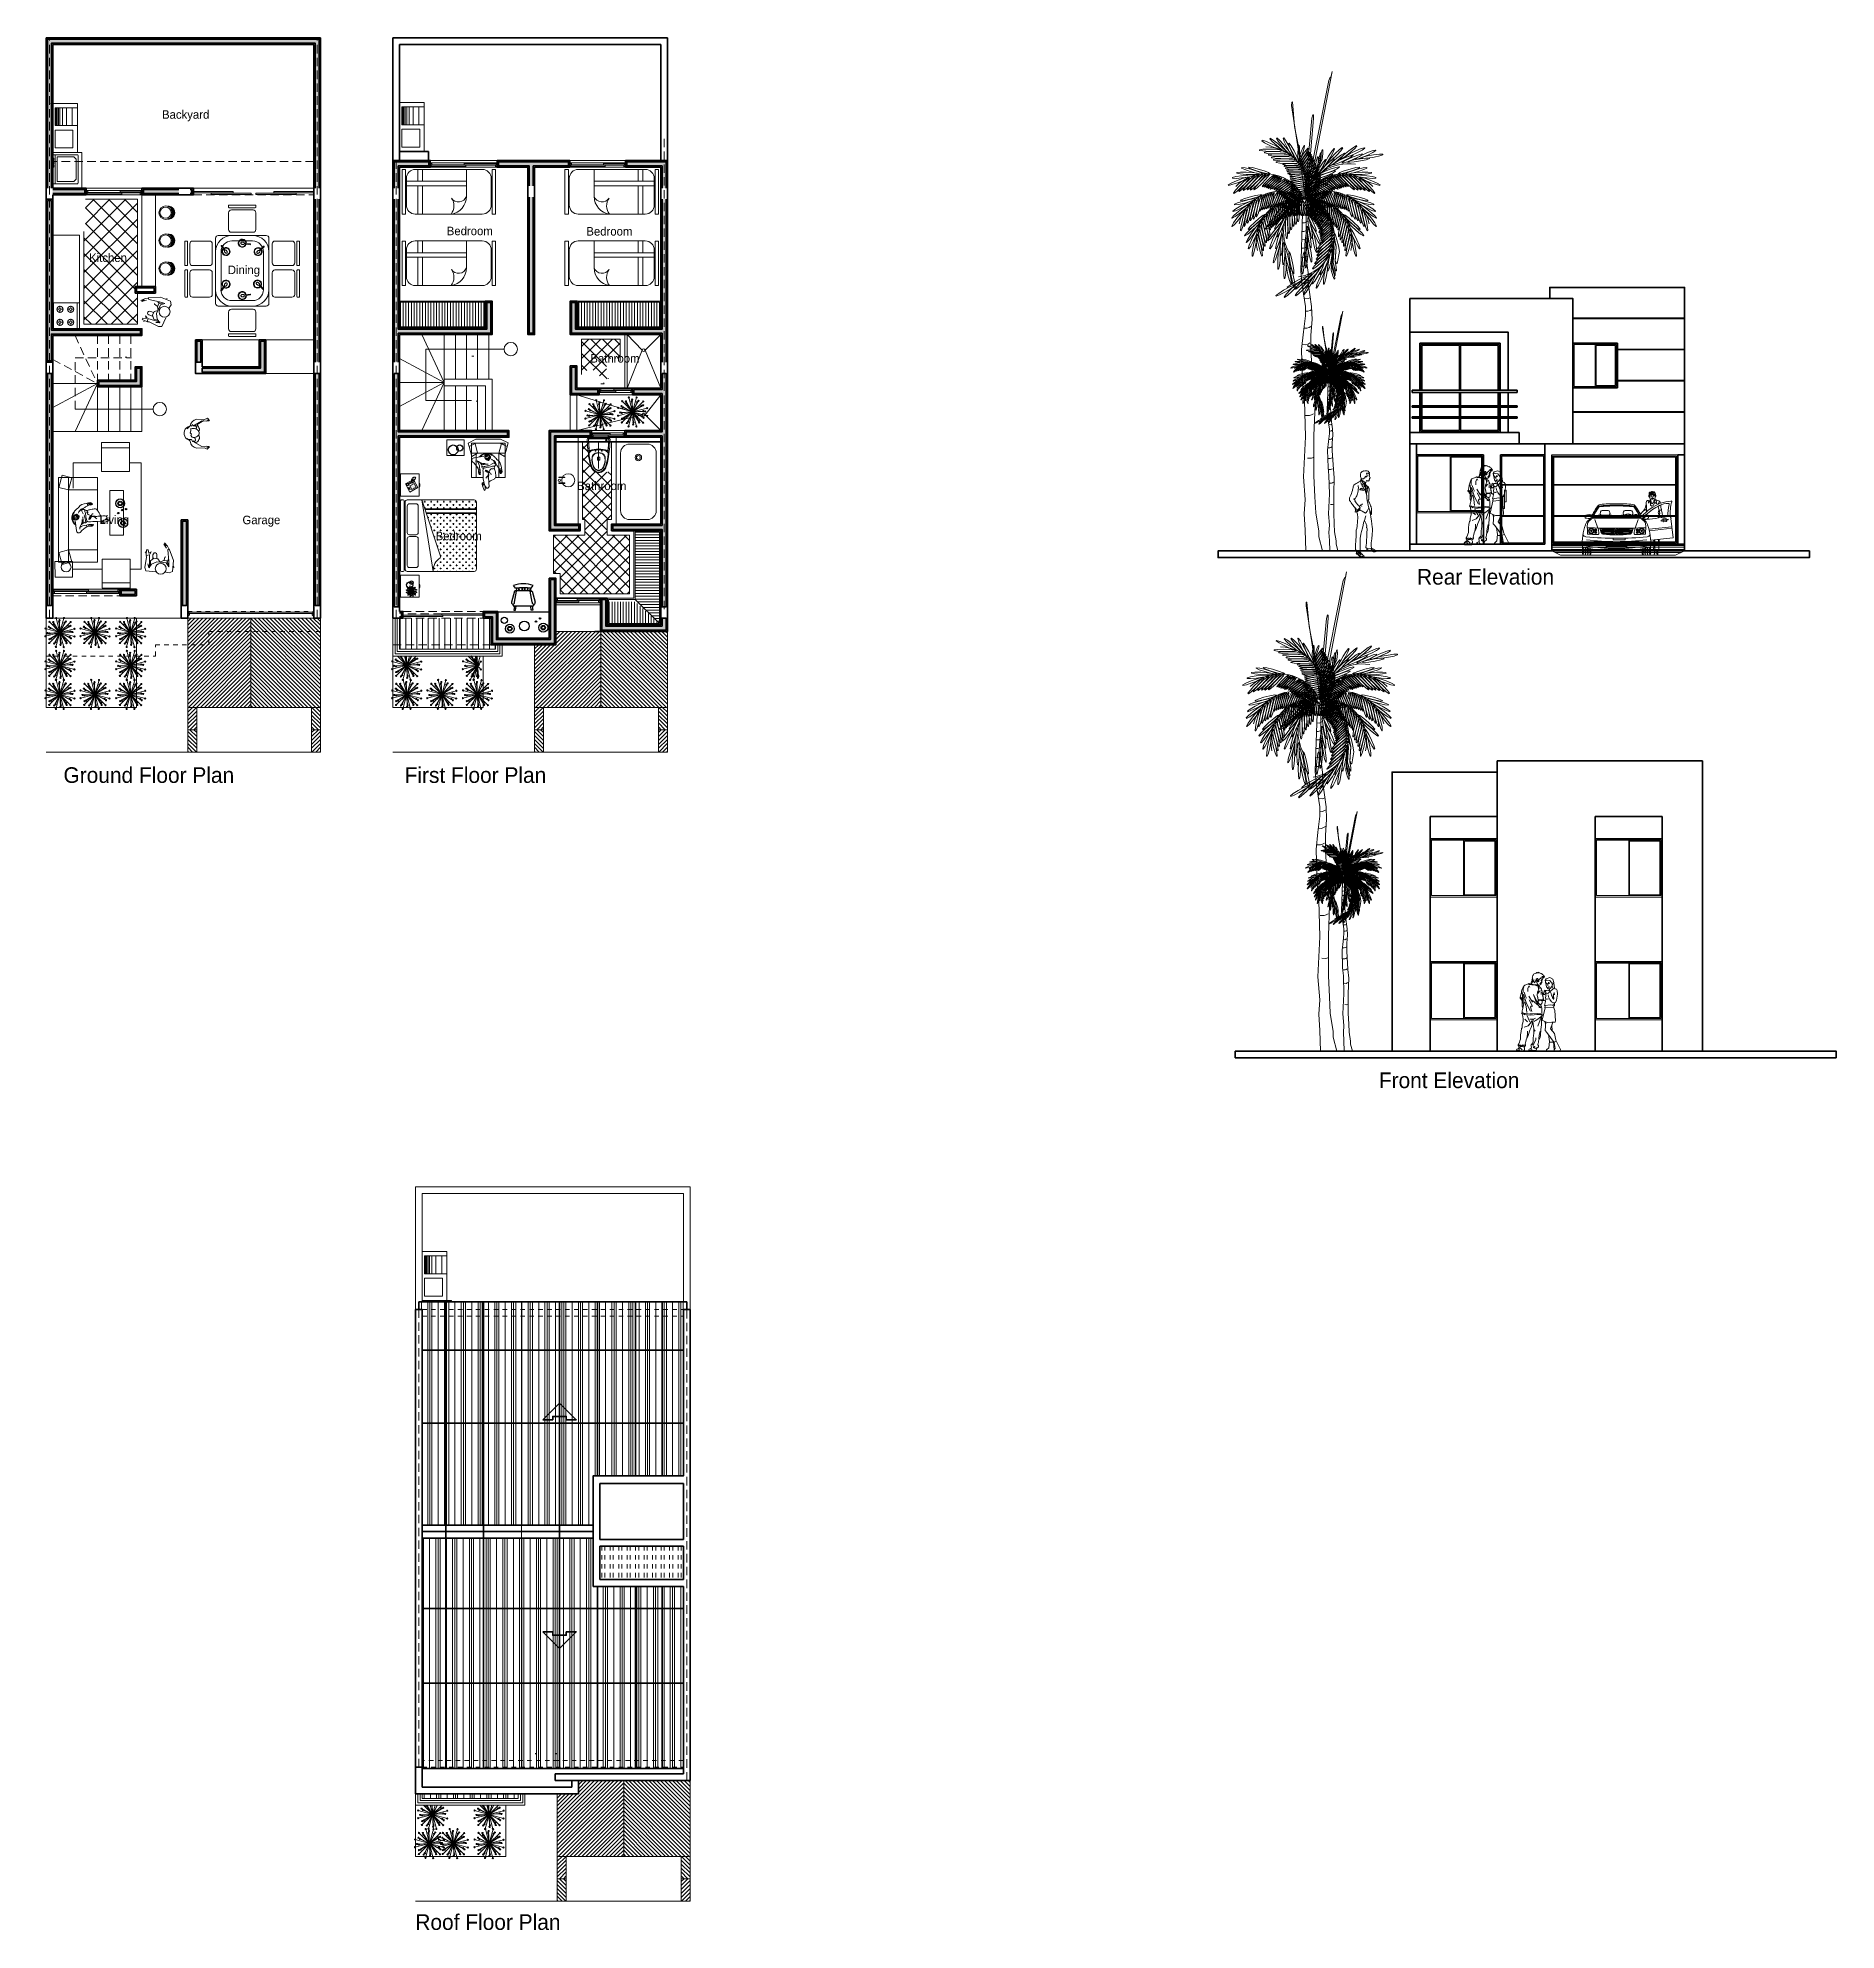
# Model space of a CAD drawing. Header units: inches. Extents: x 26.6 to 66.9, y -8.9 to 33.5.
import ezdxf

# ---------------------------------------------------------------- set-up
doc = ezdxf.new("R2010")
doc.units = ezdxf.units.IN
doc.header["$MEASUREMENT"] = 0
for name, pattern in [('CENTRO', [2, 1.25, -0.25, 0.25, -0.25]), ('cotas', [0.1875, 0.125, -0.0625]), ('DASHED2', [0.375, 0.25, -0.125]), ('NASCOSTA', [0.375, 0.25, -0.125]), ('TRAZOS2', [0.375, 0.25, -0.125])]:
    doc.linetypes.add(name, pattern=pattern)
for name, color, linetype in [('01-Text 1 75', 250, 'Continuous'), ('01-Text 1 75 int', 250, 'Continuous'), ('15', 253, 'Continuous'), ('17', 147, 'Continuous'), ('19', 106, 'Continuous'), ('6', 252, 'Continuous')]:
    doc.layers.add(name, color=color, linetype=linetype)
for name, color, linetype, lineweight in [('1', 145, 'Continuous', 9), ('10', 252, 'CENTRO', 9), ('13', 255, 'Continuous', 5), ('14', 255, 'Continuous', 5), ('18', 137, 'Continuous', 5), ('2', 7, 'Continuous', 0), ('7', 146, 'Continuous', 0), ('8', 255, 'Continuous', 5), ('9', 76, 'Continuous', 0), ('DOOR WINDOW 1 75', 251, 'Continuous', 9), ('FURNITURE E 1 75', 252, 'Continuous', 13), ('HATCH A 1 75', 9, 'Continuous', 0), ('SEGMENTED 1 75', 253, 'DASHED2', 5), ('WALL 1 75', 250, 'Continuous', 35)]:
    doc.layers.add(name, color=color, linetype=linetype, lineweight=lineweight)
doc.layers.add('TREE E 1 75', color=9, linetype='Continuous', lineweight=5, transparency=0.6)
doc.styles.add('SS Projects_75_notes', font='', dxfattribs={"height": 0.35})
doc.styles.add('SS_Projects_75_notes_interior', font='', dxfattribs={"height": 0.19})
doc.styles.get('SS Projects_75_notes').set_extended_font_data('Bahnschrift')
doc.styles.get('SS_Projects_75_notes_interior').set_extended_font_data('Bahnschrift')
doc.linetypes.add('FENCELINE1', pattern='A,6.35,-2.54,[133,ltypeshp.shx,S=2.54,R=0,X=-2.54,Y=0],-2.54,25.4', length=36.83)
pattern_1 = [(45, (-658.475974, 24.235986), (-0.044194174, 0.044194174), [])]
pattern_2 = [(45, (-650.70734, 24.235986), (-0.044194174, 0.044194174), [])]
pattern_3 = [(45, (-650.19761, -1.502886), (-0.044194174, 0.044194174), [])]

msp = doc.modelspace()

# ---------------------------------------------------------------- texts
at = {"layer": '01-Text 1 75', "char_height": 0.35, "attachment_point": 1, "style": 'SS Projects_75_notes'}
for s, insert in [('Rear Elevation', (57.492, 21.583)), ('Ground Floor Plan', (27.172, 17.142)), ('First Floor Plan', (34.814, 17.142)), ('Front Elevation', (56.637, 10.305)), ('Roof Floor Plan', (35.054, -8.551))]:
    msp.add_mtext_dynamic_manual_height_columns(s, width=6.34854, gutter_width=1.5, heights=[0], dxfattribs=dict(at, insert=insert))
at = {"layer": '01-Text 1 75 int', "char_height": 0.19, "attachment_point": 1, "style": 'SS_Projects_75_notes_interior'}
for s, insert in [('Backyard', (29.38, 31.859)), ('Bedroom', (35.758, 29.25)), ('Bedroom', (38.885, 29.242)), ('Kitchen', (27.746, 28.651)), ('Dining', (30.854, 28.379)), ('Bathroom', (38.975, 26.397)), ('Bathroom', (38.679, 23.541)), ('Living', (27.98, 22.785)), ('Garage', (31.182, 22.777)), ('Bedroom', (35.51, 22.418))]:
    msp.add_mtext_dynamic_manual_height_columns(s, width=6.34854, gutter_width=1.5, heights=[0], dxfattribs=dict(at, insert=insert))

# ---------------------------------------------------------------- blocks, each defined once
blk = doc.blocks.new('fsdfs')
at = {"layer": '13'}
for p, q in [((248.203, 133.542), (248.133, 133.509)), ((248.368, 133.405), (248.203, 133.542)), ((247.919, 133.268), (247.877, 133.268)), ((247.99, 133.325), (247.954, 133.306)), ((247.954, 133.306), (247.997, 133.247)), ((248.133, 133.509), (247.99, 133.325)), ((247.997, 133.247), (248.209, 133.438)), ((248.118, 133.407), (248.2, 133.446)), ((248.209, 133.438), (248.118, 133.407)), ((248.2, 133.446), (248.18, 133.348)), ((248.18, 133.348), (248.22, 133.23)), ((248.22, 133.23), (248.382, 133.087)), ((248.382, 133.087), (248.486, 133.103)), ((248.486, 133.103), (248.392, 133.022)), ((248.455, 132.937), (248.62, 133.112)), ((248.595, 133.19), (248.529, 133.234)), ((248.62, 133.112), (248.595, 133.19)), ((248.392, 133.022), (248.194, 132.866)), ((248.194, 132.866), (248.196, 132.828)), ((248.196, 132.828), (248.455, 132.937)), ((248.579, 133.028), (248.541, 133.028))]:
    blk.add_line(p, q, dxfattribs=at)
for points in [[(247.945, 133.296), (247.869, 133.215), (247.893, 133.192), (247.96, 133.227), (247.972, 133.172), (247.989, 133.228)], [(248.183, 133.381), (248.113, 133.317), (248.119, 133.219), (248.188, 133.166), (248.277, 133.18), (248.302, 133.098), (248.363, 133.048), (248.441, 133.08)], [(248.469, 133.089), (248.464, 133.1)], [(248.207, 132.84), (248.128, 132.817), (248.023, 132.814), (248.095, 132.83), (248.037, 132.846), (248.142, 132.862)], [(248.303, 133.083), (248.267, 133.023), (248.276, 133.005)], [(248.377, 133.048), (248.354, 133.008)]]:
    blk.add_lwpolyline(points, dxfattribs=at)
blk.add_lwpolyline([(248.123, 133.256), (248.048, 133.184, 1.178274), (248.119, 133.132), (248.168, 133.177)], format="xyb", dxfattribs=at)
blk.add_circle((248.397, 133.268), 0.123, dxfattribs=at)
blk = doc.blocks.new('Estufa')
for p, q in [((-0.3, -0.07), (0.3, -0.07)), ((-0.23, -0.22), (-0.175, -0.22)), ((-0.15, -0.195), (-0.15, -0.14)), ((-0.15, -0.3), (-0.15, -0.245)), ((-0.15, -0.445), (-0.15, -0.39)), ((-0.125, -0.22), (-0.07, -0.22)), ((0.07, -0.22), (0.125, -0.22)), ((0.15, -0.195), (0.15, -0.14)), ((0.15, -0.3), (0.15, -0.245)), ((0.15, -0.445), (0.15, -0.39)), ((0.175, -0.22), (0.23, -0.22)), ((-0.3, -0.62), (-0.3, -0.635)), ((-0.3, -0.635), (0.3, -0.635)), ((-0.23, -0.47), (-0.175, -0.47)), ((-0.15, -0.55), (-0.15, -0.495)), ((-0.125, -0.47), (-0.07, -0.47)), ((0.07, -0.47), (0.125, -0.47)), ((0.15, -0.55), (0.15, -0.495)), ((0.175, -0.47), (0.23, -0.47)), ((0.3, -0.635), (0.3, -0.62))]:
    blk.add_line(p, q)
blk.add_lwpolyline([(-0.3, -0.62), (0.3, -0.62), (0.3, -0.02), (-0.3, -0.02)], close=True)
for centre, radius in [((-0.15, -0.22), 0.0707), ((-0.15, -0.47), 0.0707), ((-0.15, -0.22), 0.025), ((0.15, -0.22), 0.0707), ((0.15, -0.47), 0.0707), ((0.15, -0.22), 0.025), ((-0.15, -0.47), 0.025), ((0.15, -0.47), 0.025)]:
    blk.add_circle(centre, radius)
blk = doc.blocks.new('A$C2A663CED')
at = {"layer": 'HATCH A 1 75'}
for p, q in [((0, 0.523), (0.054, 0.57)), ((0, 0.523), (0.054, 0.57)), ((0.03, 0.461), (0, 0.523)), ((0.03, 0.461), (0, 0.523)), ((0.023, 0.284), (0.03, 0.461)), ((0.023, 0.284), (0.03, 0.461)), ((0.054, 0.57), (0.039, 0.515)), ((0.054, 0.57), (0.039, 0.515)), ((0.039, 0.515), (0.063, 0.562)), ((0.039, 0.515), (0.063, 0.562)), ((0.04, 0.519), (0.041, 0.519)), ((0.04, 0.519), (0.041, 0.519)), ((0.056, 0.446), (0.14, 0.292)), ((0.056, 0.446), (0.14, 0.292)), ((0.069, 0.508), (0.062, 0.4)), ((0.069, 0.508), (0.062, 0.4)), ((0.063, 0.562), (0.069, 0.508)), ((0.063, 0.562), (0.069, 0.508)), ((0.634, 0.56), (0.628, 0.507)), ((0.634, 0.56), (0.628, 0.507)), ((0.628, 0.507), (0.634, 0.399)), ((0.628, 0.507), (0.634, 0.399)), ((0.658, 0.513), (0.634, 0.56)), ((0.658, 0.513), (0.634, 0.56)), ((0.643, 0.568), (0.658, 0.513)), ((0.697, 0.521), (0.643, 0.568)), ((0.643, 0.568), (0.658, 0.513)), ((0.697, 0.521), (0.643, 0.568)), ((0.666, 0.46), (0.697, 0.521)), ((0.666, 0.46), (0.697, 0.521)), ((0.672, 0.282), (0.666, 0.46)), ((0.672, 0.282), (0.666, 0.46)), ((0.062, 0.4), (0.155, 0.23)), ((0.062, 0.4), (0.155, 0.23)), ((0.179, 0.23), (0.14, 0.183)), ((0.179, 0.23), (0.14, 0.183)), ((0.14, 0.183), (0.179, 0.177)), ((0.14, 0.183), (0.179, 0.177)), ((0.155, 0.23), (0.153, 0.292)), ((0.155, 0.23), (0.153, 0.292)), ((0.157, 0.262), (0.179, 0.23)), ((0.179, 0.262), (0.157, 0.262)), ((0.157, 0.262), (0.179, 0.23)), ((0.179, 0.262), (0.157, 0.262)), ((0.179, 0.177), (0.163, 0.146)), ((0.179, 0.177), (0.163, 0.146)), ((0.163, 0.146), (0.172, 0.138)), ((0.163, 0.146), (0.172, 0.138)), ((0.172, 0.138), (0.194, 0.092)), ((0.172, 0.138), (0.194, 0.092)), ((0.237, 0.069), (0.176, 0.138)), ((0.237, 0.069), (0.176, 0.138)), ((0.203, 0.291), (0.179, 0.262)), ((0.203, 0.291), (0.179, 0.262)), ((0.242, 0.262), (0.203, 0.291)), ((0.242, 0.262), (0.203, 0.291)), ((0.233, 0.153), (0.242, 0.262)), ((0.233, 0.153), (0.242, 0.262)), ((0.287, 0.153), (0.233, 0.153)), ((0.287, 0.153), (0.233, 0.153)), ((0.326, 0.137), (0.287, 0.153)), ((0.326, 0.137), (0.287, 0.153)), ((0.356, 0.169), (0.326, 0.137)), ((0.356, 0.169), (0.326, 0.137)), ((0.386, 0.153), (0.356, 0.169)), ((0.386, 0.153), (0.356, 0.169)), ((0.425, 0.183), (0.386, 0.153)), ((0.425, 0.183), (0.386, 0.153)), ((0.441, 0.23), (0.425, 0.183)), ((0.441, 0.23), (0.425, 0.183)), ((0.449, 0.253), (0.441, 0.23)), ((0.449, 0.253), (0.441, 0.23)), ((0.504, 0.261), (0.449, 0.253)), ((0.504, 0.261), (0.449, 0.253)), ((0.458, 0.068), (0.518, 0.137)), ((0.458, 0.068), (0.518, 0.137)), ((0.471, 0.068), (0.479, 0.129)), ((0.471, 0.068), (0.479, 0.129)), ((0.479, 0.129), (0.48, 0.168)), ((0.479, 0.129), (0.48, 0.168)), ((0.48, 0.168), (0.534, 0.198)), ((0.48, 0.168), (0.534, 0.198)), ((0.504, 0.253), (0.504, 0.261)), ((0.504, 0.253), (0.504, 0.261)), ((0.549, 0.237), (0.504, 0.253)), ((0.549, 0.237), (0.504, 0.253)), ((0.51, 0.222), (0.549, 0.237)), ((0.51, 0.222), (0.549, 0.237)), ((0.534, 0.198), (0.51, 0.222)), ((0.534, 0.198), (0.51, 0.222)), ((0.634, 0.399), (0.54, 0.229)), ((0.634, 0.399), (0.54, 0.229)), ((0.54, 0.229), (0.543, 0.291)), ((0.54, 0.229), (0.543, 0.291))]:
    blk.add_line(p, q, dxfattribs=at)
for centre, radius, start, end in [((0.205, 0.321), 0.185, 191.4321, 261.2221), ((0.205, 0.321), 0.185, 191.4321, 261.2221), ((0.311, 0.135), 0.222, 109.1577, 135.1277), ((0.311, 0.135), 0.222, 109.1577, 135.1277), ((0.339, 0.161), 0.161, 205.2846, 324.6983), ((0.339, 0.161), 0.161, 205.2846, 324.6983), ((0.418, 0.206), 0.185, 162.8875, 179.8477), ((0.418, 0.206), 0.185, 162.8875, 179.8477), ((0.418, 0.206), 0.185, 179.8477, 196.6054), ((0.418, 0.206), 0.185, 179.8477, 196.6054), ((0.257, 0.288), 0.0605, 49.2924, 109.1577), ((0.257, 0.288), 0.0605, 49.2924, 109.1577), ((0.377, 0.219), 0.142, 143.4848, 162.8875), ((0.377, 0.219), 0.142, 143.4848, 162.8875), ((0.35, 0.238), 0.109, 119.2093, 143.4848), ((0.35, 0.238), 0.109, 119.2093, 143.4848), ((0.334, 0.268), 0.0751, 89.8477, 119.2093), ((0.334, 0.268), 0.0751, 89.8477, 119.2093), ((0.334, 0.268), 0.0751, 60.4861, 89.8477), ((0.334, 0.268), 0.0751, 60.4861, 89.8477), ((0.317, 0.238), 0.109, 36.2106, 60.4861), ((0.317, 0.238), 0.109, 36.2106, 60.4861), ((0.438, 0.287), 0.0605, 70.5377, 144.3544), ((0.438, 0.287), 0.0605, 70.5377, 144.3544), ((0.291, 0.219), 0.142, 16.8079, 36.2106), ((0.291, 0.219), 0.142, 16.8079, 36.2106), ((0.249, 0.207), 0.185, 0.8611, 16.8079), ((0.249, 0.207), 0.185, 0.8611, 16.8079), ((0.384, 0.135), 0.222, 44.5677, 70.5377), ((0.384, 0.135), 0.222, 44.5677, 70.5377), ((0.491, 0.32), 0.185, 278.4733, 348.2633), ((0.491, 0.32), 0.185, 278.4733, 348.2633)]:
    blk.add_arc(centre, radius, start, end, dxfattribs=at)
blk = doc.blocks.new('A$C2BBA2BED')
at = {"layer": 'FURNITURE E 1 75'}
for p, q in [((0.883, 2.52), (0.883, 2.557)), ((1.48, 2.569), (0.895, 2.569)), ((1.375, 2.569), (1.375, 2.569)), ((1.492, 2.557), (1.492, 2.52)), ((1.591, 2.52), (1.591, 2.557)), ((2.128, 2.569), (1.603, 2.569)), ((2.023, 2.569), (2.023, 2.569)), ((2.14, 2.557), (2.14, 2.52)), ((0.883, 2.018), (0.883, 2.398)), ((1.48, 2.508), (0.895, 2.508)), ((1.431, 2.459), (0.944, 2.459)), ((1.492, 2.398), (1.492, 2.018)), ((1.591, 2.018), (1.591, 2.398)), ((2.128, 2.508), (1.603, 2.508)), ((2.079, 2.459), (1.652, 2.459)), ((2.14, 2.398), (2.14, 2.018)), ((0.683, 0.748), (0.683, 1.821)), ((0.744, 1.882), (2.204, 1.882)), ((0.944, 1.957), (1.431, 1.957)), ((1.028, 1.76), (1.025, 1.755)), ((1.13, 1.669), (1.026, 1.746)), ((1.142, 1.683), (1.037, 1.761)), ((1.049, 1.76), (1.9, 1.76)), ((1.263, 1.957), (1.431, 1.957)), ((1.652, 1.957), (2.079, 1.957)), ((1.911, 1.957), (2.079, 1.957)), ((1.927, 1.681), (2.032, 1.759)), ((1.939, 1.667), (2.043, 1.744)), ((2.041, 1.758), (2.044, 1.753)), ((2.265, 1.821), (2.265, 0.748)), ((0, 1.436), (0, 1.436)), ((0.002, 1.577), (0.002, 0.992)), ((0.051, 1.589), (0.014, 1.589)), ((0.063, 1.577), (0.063, 0.992)), ((0.112, 1.528), (0.112, 1.04)), ((0.551, 1.589), (0.173, 1.589)), ((0.612, 1.528), (0.612, 1.04)), ((0.805, 1.516), (0.805, 1.052)), ((2.143, 1.516), (2.143, 1.052)), ((2.337, 1.528), (2.337, 1.04)), ((2.398, 1.589), (2.775, 1.589)), ((2.836, 1.528), (2.836, 1.04)), ((2.885, 1.577), (2.885, 0.992)), ((2.897, 1.589), (2.934, 1.589)), ((2.946, 1.577), (2.946, 0.992)), ((0.014, 0.98), (0.051, 0.98)), ((0.173, 0.98), (0.551, 0.98)), ((0.914, 1.236), (0.934, 1.107)), ((0.932, 1.24), (0.952, 1.11)), ((0.947, 1.103), (0.941, 1.102)), ((1.151, 0.914), (1.06, 0.82)), ((1.164, 0.9), (1.073, 0.808)), ((1.919, 0.888), (2.01, 0.795)), ((1.931, 0.902), (2.023, 0.808)), ((2.077, 1.24), (2.057, 1.11)), ((2.062, 1.103), (2.068, 1.102)), ((2.094, 1.236), (2.075, 1.107)), ((2.775, 0.98), (2.398, 0.98)), ((2.934, 0.98), (2.897, 0.98)), ((2.204, 0.687), (0.744, 0.687)), ((0.883, 0.551), (0.883, 0.171)), ((0.944, 0.612), (1.431, 0.612)), ((1.9, 0.809), (1.049, 0.809)), ((1.06, 0.812), (1.064, 0.807)), ((1.263, 0.612), (1.431, 0.612)), ((1.492, 0.171), (1.492, 0.551)), ((1.591, 0.551), (1.591, 0.171)), ((1.591, 0.551), (1.591, 0.171)), ((1.652, 0.612), (2.079, 0.612)), ((1.911, 0.612), (2.079, 0.612)), ((2.023, 0.8), (2.018, 0.795)), ((2.14, 0.171), (2.14, 0.551)), ((0.883, 0.049), (0.883, 0.012)), ((1.48, 0.061), (0.895, 0.061)), ((1.431, 0.11), (0.944, 0.11)), ((1.375, 0), (1.375, 0)), ((1.492, 0.012), (1.492, 0.049)), ((1.591, 0.049), (1.591, 0.012)), ((2.128, 0.061), (1.603, 0.061)), ((2.079, 0.11), (1.652, 0.11)), ((2.023, 0), (2.023, 0)), ((2.14, 0.012), (2.14, 0.049)), ((1.48, 0), (0.895, 0)), ((2.128, 0), (1.603, 0))]:
    blk.add_line(p, q, dxfattribs=at)
for points in [[(0.914, 1.236, -0.033967), (0.912, 1.237, -0.107148), (0.901, 1.245, -0.079263), (0.894, 1.257, -0.066776), (0.89, 1.272, -0.066776), (0.891, 1.289, -0.079263), (0.895, 1.302, -0.107148), (0.903, 1.312, -0.141109), (0.913, 1.316, -0.141109), (0.922, 1.314, -0.107148), (0.933, 1.306, -0.079263), (0.94, 1.294, -0.066776), (0.944, 1.278, -0.066776)], [(0.944, 1.278, -0.066776), (0.943, 1.262, -0.079263), (0.939, 1.249, -0.096115), (0.932, 1.24, -0.141109)], [(1.13, 1.669, 0.033967), (1.13, 1.666, 0.107148), (1.132, 1.653, 0.079263), (1.139, 1.642, 0.066776), (1.151, 1.631, 0.066776), (1.166, 1.623, 0.079263), (1.18, 1.621, 0.107148), (1.193, 1.624, 0.141109), (1.2, 1.63, 0.141109), (1.203, 1.639, 0.107148), (1.201, 1.652, 0.079263), (1.194, 1.664, 0.066776), (1.182, 1.675, 0.066776)], [(1.182, 1.675, 0.066776), (1.167, 1.682, 0.079263), (1.153, 1.685, 0.096115), (1.142, 1.683, 0.141109)], [(1.939, 1.667, -0.033967), (1.939, 1.664, -0.107148), (1.937, 1.651, -0.079263), (1.93, 1.64, -0.066776), (1.917, 1.629, -0.066776), (1.903, 1.621, -0.079263), (1.889, 1.619, -0.107148), (1.876, 1.622, -0.141109), (1.869, 1.628, -0.141109), (1.866, 1.638, -0.107148), (1.868, 1.65, -0.079263), (1.875, 1.662, -0.066776), (1.887, 1.673, -0.066776)], [(1.887, 1.673, -0.066776), (1.902, 1.68, -0.079263), (1.915, 1.683, -0.096115), (1.927, 1.681, -0.141109)], [(2.065, 1.278, 0.066776), (2.065, 1.262, 0.079263), (2.069, 1.249, 0.096115), (2.077, 1.24, 0.141109)], [(2.094, 1.236, 0.033967), (2.097, 1.237, 0.107148), (2.107, 1.245, 0.079263), (2.114, 1.257, 0.066776), (2.118, 1.272, 0.066776), (2.118, 1.289, 0.079263), (2.113, 1.302, 0.107148), (2.105, 1.312, 0.141109), (2.096, 1.316, 0.141109), (2.086, 1.314, 0.107148), (2.076, 1.306, 0.079263), (2.069, 1.294, 0.066776), (2.065, 1.278, 0.066776)], [(1.164, 0.952, 0.066776), (1.155, 0.939, 0.079263), (1.151, 0.926, 0.096115), (1.151, 0.914, 0.141109)], [(1.164, 0.9, 0.033967), (1.166, 0.9, 0.107148), (1.179, 0.9, 0.079263), (1.192, 0.906, 0.066776), (1.204, 0.917, 0.066776), (1.213, 0.93, 0.079263), (1.217, 0.943, 0.107148), (1.217, 0.956, 0.141109), (1.211, 0.965, 0.141109), (1.202, 0.969, 0.107148), (1.189, 0.969, 0.079263), (1.177, 0.963, 0.066776), (1.164, 0.952, 0.066776)], [(1.919, 0.888, -0.033967), (1.917, 0.888, -0.107148), (1.903, 0.888, -0.079263), (1.891, 0.894, -0.066776), (1.878, 0.904, -0.066776), (1.869, 0.918, -0.079263), (1.865, 0.931, -0.107148), (1.866, 0.944, -0.141109), (1.871, 0.953, -0.141109), (1.88, 0.957, -0.107148), (1.893, 0.956, -0.079263), (1.906, 0.951, -0.066776), (1.918, 0.94, -0.066776)], [(1.918, 0.94, -0.066776), (1.928, 0.927, -0.079263), (1.932, 0.914, -0.096115), (1.931, 0.902, -0.141109)]]:
    blk.add_lwpolyline(points, format="xyb", dxfattribs=at)
for centre, radius, start, end in [((0.895, 2.557), 0.0122, 90, 180), ((1.48, 2.557), 0.0122, 0, 90), ((1.603, 2.557), 0.0122, 90, 180), ((2.128, 2.557), 0.0122, 0, 90), ((0.895, 2.52), 0.0122, 180, 270), ((0.944, 2.398), 0.061, 90, 180), ((1.431, 2.398), 0.061, 0, 90), ((1.48, 2.52), 0.0122, 270, 0), ((1.603, 2.52), 0.0122, 180, 270), ((1.652, 2.398), 0.061, 90, 180), ((2.079, 2.398), 0.061, 0, 90), ((2.128, 2.52), 0.0122, 270, 0), ((0.744, 1.821), 0.061, 90, 180), ((1.049, 1.516), 0.366, 90, 180), ((1.049, 1.516), 0.244, 90, 180), ((0.944, 2.018), 0.061, 180, 270), ((1.03, 1.751), 0.0061, 143.2925, 233.2925), ((1.033, 1.756), 0.0061, 53.2925, 143.2925), ((1.174, 1.648), 0.0914, 149.7131, 138.234), ((1.174, 1.648), 0.0792, 150.7061, 137.4532), ((1.431, 2.018), 0.061, 270, 0), ((1.652, 2.018), 0.061, 180, 270), ((1.906, 1.648), 0.0914, 45.1576, 33.6664), ((1.906, 1.648), 0.0792, 46.4694, 33.198), ((1.9, 1.516), 0.366, 0, 90), ((1.9, 1.516), 0.244, 0, 90), ((2.036, 1.754), 0.0061, 36.7075, 126.7075), ((2.039, 1.749), 0.0061, 306.7075, 36.7075), ((2.079, 2.018), 0.061, 270, 0), ((2.204, 1.821), 0.061, 0, 90), ((0.014, 1.577), 0.0122, 90, 180), ((0.051, 1.577), 0.0122, 0, 90), ((0.173, 1.528), 0.061, 90, 180), ((0.551, 1.528), 0.061, 0, 90), ((0.917, 1.284), 0.0914, 283.8024, 272.3233), ((0.917, 1.284), 0.0792, 284.5832, 271.3303), ((2.092, 1.284), 0.0914, 267.6767, 256.1976), ((2.092, 1.284), 0.0792, 268.6697, 255.4168), ((2.398, 1.528), 0.061, 90, 180), ((2.775, 1.528), 0.061, 0, 90), ((2.897, 1.577), 0.0122, 90, 180), ((2.934, 1.577), 0.0122, 0, 90), ((0.014, 0.992), 0.0122, 180, 270), ((0.051, 0.992), 0.0122, 270, 0), ((0.173, 1.04), 0.061, 180, 270), ((0.551, 1.04), 0.061, 270, 0), ((1.049, 1.052), 0.366, 180, 270), ((1.049, 1.052), 0.244, 180, 270), ((0.94, 1.108), 0.0061, 188.7439, 278.7439), ((0.946, 1.109), 0.0061, 278.7439, 8.7439), ((1.178, 0.941), 0.0914, 237.1641, 225.6272), ((1.178, 0.941), 0.0792, 238.9695, 225.6272), ((1.905, 0.929), 0.0914, 314.3728, 302.8359), ((1.905, 0.929), 0.0792, 314.3728, 301.0305), ((1.9, 1.052), 0.366, 270, 0), ((1.9, 1.052), 0.244, 270, 0), ((2.063, 1.109), 0.0061, 171.2561, 261.2561), ((2.069, 1.108), 0.0061, 261.2561, 351.2561), ((2.398, 1.04), 0.061, 180, 270), ((2.775, 1.04), 0.061, 270, 0), ((2.897, 0.992), 0.0122, 180, 270), ((2.934, 0.992), 0.0122, 270, 0), ((0.744, 0.748), 0.061, 180, 270), ((0.944, 0.551), 0.061, 90, 180), ((1.064, 0.816), 0.0061, 135.6272, 225.6272), ((1.068, 0.812), 0.0061, 225.6272, 315.6272), ((1.431, 0.551), 0.061, 0, 90), ((1.652, 0.551), 0.061, 90, 180), ((2.014, 0.8), 0.0061, 224.3728, 314.3728), ((2.018, 0.804), 0.0061, 314.3728, 44.3728), ((2.079, 0.551), 0.061, 0, 90), ((2.204, 0.748), 0.061, 270, 0), ((0.944, 0.171), 0.061, 180, 270), ((0.895, 0.049), 0.0122, 90, 180), ((0.895, 0.012), 0.0122, 180, 270), ((1.431, 0.171), 0.061, 270, 0), ((1.48, 0.049), 0.0122, 0, 90), ((1.48, 0.012), 0.0122, 270, 0), ((1.652, 0.171), 0.061, 180, 270), ((1.603, 0.049), 0.0122, 90, 180), ((1.603, 0.012), 0.0122, 180, 270), ((2.079, 0.171), 0.061, 270, 0), ((2.128, 0.049), 0.0122, 0, 90), ((2.128, 0.012), 0.0122, 270, 0)]:
    blk.add_arc(centre, radius, start, end, dxfattribs=at)
blk = doc.blocks.new('A$C5092609A')
at = {"layer": 'HATCH A 1 75'}
for p, q in [((0.18, 0.551), (0.189, 0.551)), ((0.335, 0.543), (0.327, 0.504)), ((0.342, 0.014), (0.356, 0.063)), ((0.369, 0.008), (0.342, 0.014)), ((0.356, 0.063), (0.382, 0.054)), ((0.382, 0.054), (0.369, 0.008))]:
    blk.add_line(p, q, dxfattribs=at)
blk.add_lwpolyline([(0.071, 0.409), (0.103, 0.622, -0.67503), (0.196, 0.661, 0.096398), (0.335, 0.543), (0.377, 0.529), (0.372, 0.49), (0.327, 0.504, -0.132025), (0.176, 0.559, 0.919833)], format="xyb", dxfattribs=at)
for centre, radius in [((0.416, 0.027), 0.0173), ((0.417, 0.027), 0.00449)]:
    blk.add_circle(centre, radius, dxfattribs=at)
for centre, radius, start, end in [((0.211, 0.337), 0.211, 126.5109, 216.9103), ((0.195, 0.338), 0.186, 127.2793, 214.8483)]:
    blk.add_arc(centre, radius, start, end, dxfattribs=at)
for points in [[(0.177, 0.594), (0.177, 0.562), (0.202, 0.505), (0.218, 0.478), (0.234, 0.38)], [(0.21, 0.497), (0.24, 0.47), (0.251, 0.378), (0.245, 0.316)], [(0.289, 0.453), (0.329, 0.445), (0.335, 0.405), (0.318, 0.345), (0.302, 0.236), (0.291, 0.198), (0.283, 0.152), (0.269, 0.158), (0.261, 0.149), (0.22, 0.177)], [(0.33, 0.436), (0.346, 0.425), (0.369, 0.429), (0.419, 0.429), (0.643, 0.413), (0.783, 0.318), (0.769, 0.304), (0.666, 0.301), (0.581, 0.304), (0.521, 0.329), (0.563, 0.363)], [(0.375, 0.526), (0.389, 0.524), (0.404, 0.53), (0.476, 0.498), (0.467, 0.497), (0.462, 0.499), (0.429, 0.508), (0.415, 0.507), (0.433, 0.501), (0.45, 0.5), (0.454, 0.497), (0.432, 0.489), (0.397, 0.493), (0.372, 0.494)], [(0.439, 0.525), (0.457, 0.521), (0.469, 0.513)], [(0.479, 0.5), (0.482, 0.492), (0.482, 0.487), (0.471, 0.491), (0.47, 0.497)], [(0.658, 0.41), (0.664, 0.443), (0.689, 0.45), (0.712, 0.441), (0.719, 0.431), (0.729, 0.439), (0.744, 0.436), (0.773, 0.426), (0.808, 0.414), (0.836, 0.389), (0.808, 0.378), (0.762, 0.384), (0.705, 0.396)], [(0.704, 0.396), (0.71, 0.411), (0.675, 0.423), (0.658, 0.408)], [(0.021, 0.331), (0.037, 0.348), (0.046, 0.382), (0.055, 0.384)], [(0.025, 0.325), (0.045, 0.345), (0.056, 0.386), (0.061, 0.386)], [(0.031, 0.314), (0.034, 0.294), (0.061, 0.274), (0.106, 0.26), (0.111, 0.26), (0.136, 0.282)], [(0.047, 0.245), (0.052, 0.209), (0.076, 0.177), (0.127, 0.129), (0.141, 0.121), (0.156, 0.1), (0.319, 0.018), (0.342, 0.014)], [(0.143, 0.361), (0.164, 0.316), (0.157, 0.295), (0.107, 0.276)], [(0.291, 0.17), (0.316, 0.17), (0.362, 0.219)], [(0.381, 0.377), (0.387, 0.346), (0.416, 0.288), (0.381, 0.273), (0.334, 0.216)], [(0.527, 0.335), (0.484, 0.314), (0.447, 0.311), (0.426, 0.339), (0.397, 0.378)], [(0.412, 0.311), (0.433, 0.301), (0.468, 0.248), (0.479, 0.251)]]:
    blk.add_spline(points, degree=3, dxfattribs=at)
for points, end_tangent in [([(0.245, 0.467), (0.259, 0.456), (0.291, 0.448), (0.305, 0.418), (0.302, 0.394), (0.272, 0.272)], (0.174227, -0.984706)), ([(0.381, 0.047), (0.396, 0.049), (0.418, 0.055), (0.44, 0.041), (0.437, 0.038), (0.423, 0.042), (0.407, 0.042), (0.402, 0.037), (0.403, 0.016), (0.412, 0.01), (0.425, 0.012), (0.44, 0.024), (0.452, 0.04), (0.458, 0.042), (0.454, 0.025), (0.435, 0.005), (0.402, 0.001), (0.372, 0.019)], (-0.819934, 0.572459)), ([(0.558, 0.31), (0.49, 0.301), (0.436, 0.316)], (0.431889, 0.901927))]:
    blk.add_spline(points, degree=3, dxfattribs=dict(at, end_tangent=end_tangent))
for points, knots in [([(0.134, 0.372), (0.121, 0.379), (0.102, 0.39), (0.064, 0.388), (0.021, 0.383), (0.01, 0.309), (0.077, 0.272), (0.107, 0.275)], [0.0008918, 0.0008918, 0.0008918, 0.0008918, 0.0440465, 0.0616745, 0.1104388, 0.1483805, 0.2437306, 0.2437306, 0.2437306, 0.2437306]), ([(0.075, 0.28), (0.092, 0.301), (0.112, 0.329), (0.113, 0.356), (0.105, 0.372), (0.097, 0.387)], [0.01365174, 0.01365174, 0.01365174, 0.01365174, 0.03299673, 0.07991004, 0.10300583, 0.10300583, 0.10300583, 0.10300583]), ([(0.085, 0.279), (0.101, 0.3), (0.12, 0.33), (0.118, 0.357), (0.11, 0.373), (0.101, 0.387)], [0.01365174, 0.01365174, 0.01365174, 0.01365174, 0.03299673, 0.07991004, 0.10300583, 0.10300583, 0.10300583, 0.10300583]), ([(0.098, 0.275), (0.105, 0.285), (0.123, 0.327), (0.124, 0.352), (0.117, 0.371), (0.108, 0.385)], [0.01365174, 0.01365174, 0.01365174, 0.01365174, 0.03299673, 0.07991004, 0.10300583, 0.10300583, 0.10300583, 0.10300583]), ([(0.103, 0.275), (0.109, 0.284), (0.127, 0.326), (0.128, 0.351), (0.121, 0.37), (0.113, 0.383)], [0.01365174, 0.01365174, 0.01365174, 0.01365174, 0.03299673, 0.07991004, 0.10300583, 0.10300583, 0.10300583, 0.10300583]), ([(0.107, 0.275), (0.112, 0.285), (0.131, 0.327), (0.131, 0.352), (0.124, 0.371), (0.118, 0.381)], [0.01365174, 0.01365174, 0.01365174, 0.01365174, 0.03299673, 0.07991004, 0.10300583, 0.10300583, 0.10300583, 0.10300583]), ([(0.107, 0.275), (0.13, 0.282), (0.149, 0.323), (0.149, 0.346), (0.143, 0.367), (0.131, 0.374)], [0.01198231, 0.01198231, 0.01198231, 0.01198231, 0.03299673, 0.07991004, 0.10173038, 0.10173038, 0.10173038, 0.10173038]), ([(0.113, 0.277), (0.117, 0.284), (0.14, 0.324), (0.136, 0.344), (0.133, 0.369), (0.131, 0.374)], [0.01365174, 0.01365174, 0.01365174, 0.01365174, 0.03299673, 0.07991004, 0.10300583, 0.10300583, 0.10300583, 0.10300583]), ([(0.114, 0.277), (0.116, 0.285), (0.135, 0.327), (0.135, 0.352), (0.129, 0.371), (0.122, 0.379)], [0.01365174, 0.01365174, 0.01365174, 0.01365174, 0.03299673, 0.07991004, 0.10300583, 0.10300583, 0.10300583, 0.10300583]), ([(0.114, 0.277), (0.122, 0.284), (0.145, 0.324), (0.141, 0.344), (0.138, 0.369), (0.137, 0.368)], [0.01365174, 0.01365174, 0.01365174, 0.01365174, 0.03299673, 0.07991004, 0.10300583, 0.10300583, 0.10300583, 0.10300583]), ([(0.165, 0.195), (0.203, 0.17), (0.217, 0.163), (0.229, 0.207), (0.244, 0.233), (0.254, 0.252)], [0.0075253, 0.0075253, 0.0075253, 0.0075253, 0.0404785, 0.0793241, 0.167025, 0.167025, 0.167025, 0.167025]), ([(0.648, 0.301), (0.632, 0.285), (0.614, 0.225), (0.543, 0.132), (0.503, 0.142), (0.44, 0.149), (0.394, 0.156), (0.351, 0.174), (0.331, 0.177)], [0, 0, 0, 0, 0.1918622, 0.2677113, 0.373093, 0.3941599, 0.4654799, 0.5497311, 0.5497311, 0.5497311, 0.5497311])]:
    blk.add_open_spline(points, degree=3, knots=knots, dxfattribs=at)
for points, start_tangent in [([(0.034, 0.316), (0.062, 0.329), (0.07, 0.36), (0.073, 0.377)], (-0.918098, -0.396353)), ([(0.039, 0.31), (0.067, 0.322), (0.075, 0.354), (0.078, 0.371)], (-0.918098, -0.396353)), ([(0.356, 0.063), (0.338, 0.076), (0.274, 0.118), (0.246, 0.135), (0.222, 0.146), (0.202, 0.153), (0.181, 0.168), (0.157, 0.209), (0.138, 0.239)], (-0.948928, 0.315492)), ([(0.392, 0.378), (0.397, 0.349), (0.445, 0.277)], (-0.999637, 0.026944)), ([(0.456, 0.041), (0.456, 0.044), (0.451, 0.044), (0.44, 0.031), (0.433, 0.023)], (0.113377, 0.993552))]:
    blk.add_spline(points, degree=3, dxfattribs=dict(at, start_tangent=start_tangent))
blk = doc.blocks.new('FLORES')
at = {"layer": 'TREE E 1 75'}
for q in [(-0.388, 0.224), (-0.364, 0.078), (-0.315, 0.053), (-0.276, 0.25), (-0.246, 0.204), (-0.224, 0.388), (-0.114, 0.355), (-0.112, 0.3), (0, 0.448), (0.224, 0.388), (0.078, 0.364), (0.053, 0.315), (0.25, 0.276), (0.204, 0.246), (0.388, 0.224), (0.355, 0.114), (0.3, 0.112), (-0.448, 0), (-0.388, -0.224), (-0.355, -0.114), (-0.3, -0.112), (-0.25, -0.276), (-0.224, -0.388), (-0.204, -0.246), (-0.078, -0.364), (-0.053, -0.315), (0.388, -0.224), (0.364, -0.078), (0.448, 0), (0.315, -0.053), (0.276, -0.25), (0.246, -0.204), (0.224, -0.388), (0.114, -0.355), (0.112, -0.3), (0, -0.448)]:
    blk.add_line((0, 0), q, dxfattribs=at)
for centre in [(-0.448, 0), (-0.388, 0.224), (-0.364, 0.078), (-0.315, 0.053), (-0.276, 0.25), (-0.246, 0.204), (-0.224, 0.388), (-0.114, 0.355), (-0.112, 0.3), (0, 0.448), (0.053, 0.315), (0.078, 0.364), (0.204, 0.246), (0.224, 0.388), (0.25, 0.276), (0.3, 0.112), (0.355, 0.114), (0.388, 0.224), (0.448, 0), (-0.388, -0.224), (-0.355, -0.114), (-0.3, -0.112), (-0.25, -0.276), (-0.224, -0.388), (-0.204, -0.246), (-0.078, -0.364), (-0.053, -0.315), (0, -0.448), (0.112, -0.3), (0.114, -0.355), (0.224, -0.388), (0.246, -0.204), (0.276, -0.25), (0.315, -0.053), (0.364, -0.078), (0.388, -0.224)]:
    blk.add_circle(centre, 0.0184, dxfattribs=at)
blk = doc.blocks.new('ytutru')
at = {"layer": 'FURNITURE E 1 75'}
for p, q in [((390.455, 36.195), (390.874, 36.195)), ((390.455, 35.697), (390.455, 36.195)), ((390.874, 36.195), (390.874, 35.697)), ((390.724, 35.613), (389.224, 35.613)), ((389.336, 35.603), (389.336, 35.613)), ((389.478, 35.603), (389.478, 35.613)), ((389.621, 35.603), (389.621, 35.613)), ((389.763, 35.603), (389.763, 35.613)), ((389.906, 35.603), (389.906, 35.613)), ((390.048, 35.603), (390.048, 35.613)), ((390.142, 35.613), (390.402, 34.013)), ((390.455, 35.699), (390.874, 35.699)), ((390.854, 35.613), (390.814, 35.613)), ((389.174, 35.563), (389.174, 34.063)), ((389.211, 35.479), (389.175, 35.479)), ((389.211, 35.336), (389.175, 35.336)), ((389.211, 35.194), (389.175, 35.194)), ((389.193, 35.461), (389.193, 35.496)), ((389.193, 35.318), (389.193, 35.354)), ((389.193, 35.176), (389.193, 35.211)), ((389.282, 35.55), (389.247, 35.55)), ((389.282, 35.407), (389.247, 35.407)), ((389.282, 35.265), (389.247, 35.265)), ((389.264, 35.532), (389.264, 35.568)), ((389.264, 35.39), (389.264, 35.425)), ((389.264, 35.247), (389.264, 35.283)), ((389.353, 35.479), (389.318, 35.479)), ((389.353, 35.336), (389.318, 35.336)), ((389.353, 35.194), (389.318, 35.194)), ((389.336, 35.461), (389.336, 35.496)), ((389.336, 35.318), (389.336, 35.354)), ((389.336, 35.176), (389.336, 35.211)), ((389.425, 35.55), (389.389, 35.55)), ((389.425, 35.407), (389.389, 35.407)), ((389.425, 35.265), (389.389, 35.265)), ((389.407, 35.532), (389.407, 35.568)), ((389.407, 35.39), (389.407, 35.425)), ((389.407, 35.247), (389.407, 35.283)), ((389.496, 35.479), (389.46, 35.479)), ((389.496, 35.336), (389.46, 35.336)), ((389.496, 35.194), (389.46, 35.194)), ((389.478, 35.461), (389.478, 35.496)), ((389.478, 35.318), (389.478, 35.354)), ((389.478, 35.176), (389.478, 35.211)), ((389.567, 35.55), (389.532, 35.55)), ((389.567, 35.407), (389.532, 35.407)), ((389.567, 35.265), (389.532, 35.265)), ((389.549, 35.532), (389.549, 35.568)), ((389.549, 35.39), (389.549, 35.425)), ((389.549, 35.247), (389.549, 35.283)), ((389.638, 35.479), (389.603, 35.479)), ((389.638, 35.336), (389.603, 35.336)), ((389.638, 35.194), (389.603, 35.194)), ((389.621, 35.461), (389.621, 35.496)), ((389.621, 35.318), (389.621, 35.354)), ((389.621, 35.176), (389.621, 35.211)), ((389.71, 35.55), (389.674, 35.55)), ((389.71, 35.407), (389.674, 35.407)), ((389.71, 35.265), (389.674, 35.265)), ((389.692, 35.532), (389.692, 35.568)), ((389.692, 35.39), (389.692, 35.425)), ((389.692, 35.247), (389.692, 35.283)), ((389.781, 35.479), (389.745, 35.479)), ((389.781, 35.336), (389.745, 35.336)), ((389.781, 35.194), (389.745, 35.194)), ((389.763, 35.461), (389.763, 35.496)), ((389.763, 35.318), (389.763, 35.354)), ((389.763, 35.176), (389.763, 35.211)), ((389.852, 35.55), (389.817, 35.55)), ((389.852, 35.407), (389.817, 35.407)), ((389.852, 35.265), (389.817, 35.265)), ((389.834, 35.532), (389.834, 35.568)), ((389.834, 35.39), (389.834, 35.425)), ((389.834, 35.247), (389.834, 35.283)), ((389.923, 35.479), (389.888, 35.479)), ((389.923, 35.336), (389.888, 35.336)), ((389.923, 35.194), (389.888, 35.194)), ((389.906, 35.461), (389.906, 35.496)), ((389.906, 35.318), (389.906, 35.354)), ((389.906, 35.176), (389.906, 35.211)), ((389.995, 35.55), (389.959, 35.55)), ((389.995, 35.407), (389.959, 35.407)), ((389.98, 35.265), (389.959, 35.265)), ((389.977, 35.532), (389.977, 35.568)), ((389.977, 35.39), (389.977, 35.425)), ((389.977, 35.247), (389.977, 35.276)), ((389.977, 35.275), (390.402, 34.013)), ((390.066, 35.479), (390.03, 35.479)), ((390.048, 35.461), (390.048, 35.496)), ((390.137, 35.55), (390.102, 35.55)), ((390.119, 35.532), (390.119, 35.568)), ((390.479, 35.48), (390.479, 34.883)), ((390.674, 35.53), (390.529, 35.53)), ((390.724, 35.48), (390.724, 34.883)), ((390.774, 34.063), (390.774, 35.563)), ((390.794, 34.033), (390.794, 35.593)), ((390.874, 34.033), (390.874, 35.593)), ((389.211, 35.051), (389.175, 35.051)), ((389.211, 34.909), (389.175, 34.909)), ((389.211, 34.766), (389.175, 34.766)), ((389.193, 35.033), (389.193, 35.069)), ((389.193, 34.891), (389.193, 34.926)), ((389.193, 34.748), (389.193, 34.784)), ((389.282, 35.122), (389.247, 35.122)), ((389.282, 34.98), (389.247, 34.98)), ((389.282, 34.837), (389.247, 34.837)), ((389.264, 35.105), (389.264, 35.14)), ((389.264, 34.962), (389.264, 34.998)), ((389.264, 34.82), (389.264, 34.855)), ((389.353, 35.051), (389.318, 35.051)), ((389.353, 34.909), (389.318, 34.909)), ((389.353, 34.766), (389.318, 34.766)), ((389.336, 35.033), (389.336, 35.069)), ((389.336, 34.891), (389.336, 34.926)), ((389.336, 34.748), (389.336, 34.784)), ((389.425, 35.122), (389.389, 35.122)), ((389.425, 34.98), (389.389, 34.98)), ((389.425, 34.837), (389.389, 34.837)), ((389.407, 35.105), (389.407, 35.14)), ((389.407, 34.962), (389.407, 34.998)), ((389.407, 34.82), (389.407, 34.855)), ((389.496, 35.051), (389.46, 35.051)), ((389.496, 34.909), (389.46, 34.909)), ((389.496, 34.766), (389.46, 34.766)), ((389.478, 35.033), (389.478, 35.069)), ((389.478, 34.891), (389.478, 34.926)), ((389.478, 34.748), (389.478, 34.784)), ((389.567, 35.122), (389.532, 35.122)), ((389.567, 34.98), (389.532, 34.98)), ((389.567, 34.837), (389.532, 34.837)), ((389.549, 35.105), (389.549, 35.14)), ((389.549, 34.962), (389.549, 34.998)), ((389.549, 34.82), (389.549, 34.855)), ((389.638, 35.051), (389.603, 35.051)), ((389.638, 34.909), (389.603, 34.909)), ((389.638, 34.766), (389.603, 34.766)), ((389.621, 35.033), (389.621, 35.069)), ((389.621, 34.891), (389.621, 34.926)), ((389.621, 34.748), (389.621, 34.784)), ((389.71, 35.122), (389.674, 35.122)), ((389.71, 34.98), (389.674, 34.98)), ((389.71, 34.837), (389.674, 34.837)), ((389.692, 35.105), (389.692, 35.14)), ((389.692, 34.962), (389.692, 34.998)), ((389.692, 34.82), (389.692, 34.855)), ((389.781, 35.051), (389.745, 35.051)), ((389.781, 34.909), (389.745, 34.909)), ((389.781, 34.766), (389.745, 34.766)), ((389.763, 35.033), (389.763, 35.069)), ((389.763, 34.891), (389.763, 34.926)), ((389.763, 34.748), (389.763, 34.784)), ((389.852, 35.122), (389.817, 35.122)), ((389.852, 34.98), (389.817, 34.98)), ((389.852, 34.837), (389.817, 34.837)), ((389.834, 35.105), (389.834, 35.14)), ((389.834, 34.962), (389.834, 34.998)), ((389.834, 34.82), (389.834, 34.855)), ((389.923, 35.051), (389.888, 35.051)), ((389.923, 34.909), (389.888, 34.909)), ((389.923, 34.766), (389.888, 34.766)), ((389.906, 35.033), (389.906, 35.069)), ((389.906, 34.891), (389.906, 34.926)), ((389.906, 34.748), (389.906, 34.784)), ((389.995, 35.122), (389.959, 35.122)), ((389.995, 34.98), (389.959, 34.98)), ((389.995, 34.837), (389.959, 34.837)), ((389.977, 35.105), (389.977, 35.14)), ((389.977, 34.962), (389.977, 34.998)), ((389.977, 34.82), (389.977, 34.855)), ((390.052, 35.051), (390.03, 35.051)), ((390.066, 34.909), (390.03, 34.909)), ((390.066, 34.766), (390.03, 34.766)), ((390.048, 35.033), (390.048, 35.064)), ((390.048, 34.891), (390.048, 34.926)), ((390.048, 34.748), (390.048, 34.784)), ((390.124, 34.837), (390.102, 34.837)), ((390.119, 34.82), (390.119, 34.853)), ((390.529, 34.833), (390.674, 34.833)), ((390.529, 34.793), (390.674, 34.793)), ((389.211, 34.624), (389.175, 34.624)), ((389.211, 34.481), (389.175, 34.481)), ((389.211, 34.339), (389.175, 34.339)), ((389.193, 34.606), (389.193, 34.641)), ((389.193, 34.463), (389.193, 34.499)), ((389.193, 34.321), (389.193, 34.356)), ((389.282, 34.695), (389.247, 34.695)), ((389.282, 34.552), (389.247, 34.552)), ((389.282, 34.41), (389.247, 34.41)), ((389.264, 34.677), (389.264, 34.713)), ((389.264, 34.535), (389.264, 34.57)), ((389.264, 34.392), (389.264, 34.428)), ((389.353, 34.624), (389.318, 34.624)), ((389.353, 34.481), (389.318, 34.481)), ((389.353, 34.339), (389.318, 34.339)), ((389.336, 34.606), (389.336, 34.641)), ((389.336, 34.463), (389.336, 34.499)), ((389.336, 34.321), (389.336, 34.356)), ((389.425, 34.695), (389.389, 34.695)), ((389.425, 34.552), (389.389, 34.552)), ((389.425, 34.41), (389.389, 34.41)), ((389.407, 34.677), (389.407, 34.713)), ((389.407, 34.535), (389.407, 34.57)), ((389.407, 34.392), (389.407, 34.428)), ((389.496, 34.624), (389.46, 34.624)), ((389.496, 34.481), (389.46, 34.481)), ((389.496, 34.339), (389.46, 34.339)), ((389.478, 34.606), (389.478, 34.641)), ((389.478, 34.463), (389.478, 34.499)), ((389.478, 34.321), (389.478, 34.356)), ((389.567, 34.695), (389.532, 34.695)), ((389.567, 34.552), (389.532, 34.552)), ((389.567, 34.41), (389.532, 34.41)), ((389.549, 34.677), (389.549, 34.713)), ((389.549, 34.535), (389.549, 34.57)), ((389.549, 34.392), (389.549, 34.428)), ((389.638, 34.624), (389.603, 34.624)), ((389.638, 34.481), (389.603, 34.481)), ((389.638, 34.339), (389.603, 34.339)), ((389.621, 34.606), (389.621, 34.641)), ((389.621, 34.463), (389.621, 34.499)), ((389.621, 34.321), (389.621, 34.356)), ((389.71, 34.695), (389.674, 34.695)), ((389.71, 34.552), (389.674, 34.552)), ((389.71, 34.41), (389.674, 34.41)), ((389.692, 34.677), (389.692, 34.713)), ((389.692, 34.535), (389.692, 34.57)), ((389.692, 34.392), (389.692, 34.428)), ((389.781, 34.624), (389.745, 34.624)), ((389.781, 34.481), (389.745, 34.481)), ((389.781, 34.339), (389.745, 34.339)), ((389.763, 34.606), (389.763, 34.641)), ((389.763, 34.463), (389.763, 34.499)), ((389.763, 34.321), (389.763, 34.356)), ((389.852, 34.695), (389.817, 34.695)), ((389.852, 34.552), (389.817, 34.552)), ((389.852, 34.41), (389.817, 34.41)), ((389.834, 34.677), (389.834, 34.713)), ((389.834, 34.535), (389.834, 34.57)), ((389.834, 34.392), (389.834, 34.428)), ((389.923, 34.624), (389.888, 34.624)), ((389.923, 34.481), (389.888, 34.481)), ((389.923, 34.339), (389.888, 34.339)), ((389.906, 34.606), (389.906, 34.641)), ((389.906, 34.463), (389.906, 34.499)), ((389.906, 34.321), (389.906, 34.356)), ((389.995, 34.695), (389.959, 34.695)), ((389.995, 34.552), (389.959, 34.552)), ((389.995, 34.41), (389.959, 34.41)), ((389.977, 34.677), (389.977, 34.713)), ((389.977, 34.535), (389.977, 34.57)), ((389.977, 34.392), (389.977, 34.428)), ((390.066, 34.624), (390.03, 34.624)), ((390.066, 34.481), (390.03, 34.481)), ((390.066, 34.339), (390.03, 34.339)), ((390.048, 34.606), (390.048, 34.641)), ((390.048, 34.463), (390.048, 34.499)), ((390.048, 34.321), (390.048, 34.356)), ((390.137, 34.695), (390.102, 34.695)), ((390.137, 34.552), (390.102, 34.552)), ((390.137, 34.41), (390.102, 34.41)), ((390.119, 34.677), (390.119, 34.713)), ((390.119, 34.535), (390.119, 34.57)), ((390.119, 34.392), (390.119, 34.428)), ((390.196, 34.624), (390.173, 34.624)), ((390.208, 34.481), (390.173, 34.481)), ((390.208, 34.339), (390.173, 34.339)), ((390.191, 34.606), (390.191, 34.641)), ((390.191, 34.463), (390.191, 34.499)), ((390.191, 34.321), (390.191, 34.356)), ((390.268, 34.41), (390.244, 34.41)), ((390.262, 34.392), (390.262, 34.428)), ((390.479, 34.743), (390.479, 34.15)), ((390.724, 34.743), (390.724, 34.15)), ((389.174, 34.32), (390.299, 34.32)), ((389.174, 34.3), (390.306, 34.3)), ((389.174, 34.23), (390.33, 34.23)), ((389.174, 34.214), (390.334, 34.214)), ((389.211, 34.196), (389.175, 34.196)), ((389.211, 34.054), (389.175, 34.054)), ((389.193, 34.178), (389.193, 34.214)), ((389.193, 34.036), (389.193, 34.071)), ((389.224, 34.013), (390.724, 34.013)), ((389.282, 34.125), (389.247, 34.125)), ((389.264, 34.107), (389.264, 34.143)), ((389.353, 34.196), (389.318, 34.196)), ((389.353, 34.054), (389.318, 34.054)), ((389.336, 34.178), (389.336, 34.214)), ((389.336, 34.036), (389.336, 34.071)), ((389.425, 34.125), (389.389, 34.125)), ((389.407, 34.107), (389.407, 34.143)), ((389.496, 34.196), (389.46, 34.196)), ((389.496, 34.054), (389.46, 34.054)), ((389.478, 34.178), (389.478, 34.214)), ((389.478, 34.036), (389.478, 34.071)), ((389.567, 34.125), (389.532, 34.125)), ((389.549, 34.107), (389.549, 34.143)), ((389.638, 34.196), (389.603, 34.196)), ((389.638, 34.054), (389.603, 34.054)), ((389.621, 34.178), (389.621, 34.214)), ((389.621, 34.036), (389.621, 34.071)), ((389.71, 34.125), (389.674, 34.125)), ((389.692, 34.107), (389.692, 34.143)), ((389.781, 34.196), (389.745, 34.196)), ((389.781, 34.054), (389.745, 34.054)), ((389.763, 34.178), (389.763, 34.214)), ((389.763, 34.036), (389.763, 34.071)), ((389.852, 34.125), (389.817, 34.125)), ((389.834, 34.107), (389.834, 34.143)), ((389.923, 34.196), (389.888, 34.196)), ((389.923, 34.054), (389.888, 34.054)), ((389.906, 34.178), (389.906, 34.214)), ((389.906, 34.036), (389.906, 34.071)), ((389.995, 34.125), (389.959, 34.125)), ((389.977, 34.107), (389.977, 34.143)), ((390.066, 34.196), (390.03, 34.196)), ((390.066, 34.054), (390.03, 34.054)), ((390.048, 34.178), (390.048, 34.214)), ((390.048, 34.036), (390.048, 34.071)), ((390.137, 34.125), (390.102, 34.125)), ((390.119, 34.107), (390.119, 34.143)), ((390.208, 34.196), (390.173, 34.196)), ((390.208, 34.054), (390.173, 34.054)), ((390.191, 34.178), (390.191, 34.214)), ((390.191, 34.036), (390.191, 34.071)), ((390.28, 34.125), (390.244, 34.125)), ((390.262, 34.107), (390.262, 34.143)), ((390.34, 34.196), (390.315, 34.196)), ((390.351, 34.054), (390.315, 34.054)), ((390.333, 34.178), (390.333, 34.214)), ((390.333, 34.036), (390.333, 34.071)), ((390.455, 33.929), (390.455, 33.432)), ((390.874, 33.929), (390.455, 33.929)), ((390.529, 34.1), (390.674, 34.1)), ((390.814, 34.013), (390.854, 34.013)), ((390.874, 33.432), (390.874, 33.929)), ((390.664, 33.837), (390.485, 33.736)), ((390.485, 33.736), (390.587, 33.554)), ((390.623, 33.782), (390.526, 33.728)), ((390.526, 33.728), (390.573, 33.645)), ((390.536, 33.518), (390.539, 33.503)), ((390.54, 33.536), (390.543, 33.52)), ((390.546, 33.546), (390.549, 33.53)), ((390.548, 33.511), (390.551, 33.496)), ((390.553, 33.555), (390.556, 33.539)), ((390.555, 33.717), (390.555, 33.717)), ((390.559, 33.564), (390.562, 33.549)), ((390.559, 33.512), (390.562, 33.496)), ((390.586, 33.585), (390.566, 33.562)), ((390.567, 33.696), (390.567, 33.696)), ((390.571, 33.513), (390.574, 33.497)), ((390.573, 33.645), (390.669, 33.699)), ((390.576, 33.729), (390.576, 33.729)), ((390.578, 33.675), (390.578, 33.675)), ((390.579, 33.518), (390.582, 33.502)), ((390.587, 33.708), (390.587, 33.708)), ((390.587, 33.554), (390.767, 33.655)), ((390.588, 33.523), (390.591, 33.507)), ((390.596, 33.74), (390.596, 33.74)), ((390.597, 33.528), (390.6, 33.512)), ((390.598, 33.615), (390.708, 33.677)), ((390.599, 33.687), (390.599, 33.687)), ((390.603, 33.537), (390.607, 33.521)), ((390.608, 33.719), (390.608, 33.719)), ((390.72, 33.657), (390.61, 33.594)), ((390.61, 33.546), (390.613, 33.531)), ((390.616, 33.556), (390.619, 33.54)), ((390.617, 33.752), (390.617, 33.752)), ((390.62, 33.699), (390.62, 33.699)), ((390.669, 33.699), (390.623, 33.782)), ((390.623, 33.565), (390.626, 33.55)), ((390.629, 33.731), (390.629, 33.731)), ((390.629, 33.575), (390.632, 33.559)), ((390.64, 33.71), (390.64, 33.71)), ((390.669, 33.781), (390.659, 33.775)), ((390.659, 33.775), (390.684, 33.73)), ((390.767, 33.655), (390.664, 33.837)), ((390.694, 33.736), (390.669, 33.781)), ((390.684, 33.73), (390.694, 33.736)), ((390.455, 33.432), (390.874, 33.432))]:
    blk.add_line(p, q, dxfattribs=at)
for centre, radius, start, end in [((389.224, 35.563), 0.05, 90, 180), ((389.834, 35.582), 0.309, 299.268, 5.8306), ((390.551, 35.946), 0.107, 154.1987, 205.8013), ((390.724, 35.563), 0.05, 0, 90), ((390.814, 35.593), 0.02, 90, 180), ((390.854, 35.593), 0.02, 0, 90), ((390.026, 35.284), 0.05, 144.6748, 189.966), ((390.529, 35.48), 0.05, 90, 180), ((390.674, 35.48), 0.05, 0, 90), ((390.529, 34.883), 0.05, 180, 270), ((390.529, 34.743), 0.05, 90, 180), ((390.674, 34.883), 0.05, 270, 0), ((390.674, 34.743), 0.05, 0, 90), ((389.224, 34.063), 0.05, 180, 270), ((390.529, 34.15), 0.05, 180, 270), ((390.674, 34.15), 0.05, 270, 0), ((390.724, 34.063), 0.05, 270, 0), ((390.814, 34.033), 0.02, 180, 270), ((390.854, 34.033), 0.02, 270, 0), ((390.551, 33.681), 0.107, 154.1987, 205.8013), ((390.604, 33.605), 0.0266, 56.0028, 2.8727), ((390.714, 33.667), 0.0266, 236.0028, 182.8727)]:
    blk.add_arc(centre, radius, start, end, dxfattribs=at)
blk = doc.blocks.new('Cama sencilla')
at = {"layer": 'FURNITURE E 1 75', "lineweight": 5, "ltscale": 0.5}
for p, q in [((-1.002, 1.442), (-0.398, 1.442)), ((-0.738, 1.442), (-0.738, 0.097)), ((-0.638, 1.442), (-0.638, 0.097)), ((-1.002, 0.455), (-0.738, 0.455)), ((-0.638, 0.455), (-0.002, 0.455)), ((-1.002, 0.355), (-0.738, 0.355)), ((-0.638, 0.355), (-0.002, 0.355))]:
    blk.add_line(p, q, dxfattribs=at)
blk.add_lwpolyline([(-1.002, 0.297), (-1.002, 1.797, -0.414214), (-0.802, 1.997), (-0.202, 1.997, -0.414214), (-0.002, 1.797), (-0.002, 0.297, -0.414214), (-0.202, 0.097), (-0.802, 0.097, -0.414214)], format="xyb", close=True, dxfattribs=at)
for points in [[(-0.999, 2.017), (-0.999, 2.095), (0, 2.095), (0, 2.017)], [(-0.999, 0), (-0.999, 0.078), (0, 0.078), (0, 0)]]:
    blk.add_lwpolyline(points, close=True, dxfattribs=at)
for centre, radius, start, end in [((-0.468, 1.265), 0.191, 303.2458, 68.4768), ((-0.398, 1.042), 0.4, 7.7984, 90), ((-0.188, 0.864), 0.298, 51.2596, 126.0026)]:
    blk.add_arc(centre, radius, start, end, dxfattribs=at)
blk = doc.blocks.new('A$C40756668')
at = {"layer": 'TREE E 1 75'}
for points in [[(1.741, 0), (1.726, 0.462), (1.726, 0.462), (1.704, 0.826), (1.726, 1.147), (1.683, 1.661), (1.728, 2.555), (1.706, 3.368), (1.664, 3.732), (1.642, 4.513), (1.685, 4.904), (1.728, 5.264), (1.728, 5.471), (1.647, 5.995), (1.622, 6.267), (1.663, 7.564)], [(1.657, 7.35), (1.71, 7.345), (1.773, 7.375)], [(2.108, 0), (2.026, 0.312), (2.026, 0.441), (1.961, 0.848), (1.94, 1.212), (1.918, 1.683), (1.919, 2.58), (1.945, 3.268), (1.906, 3.658), (1.853, 4.476), (1.853, 4.834), (1.879, 5.185), (1.866, 5.471), (1.79, 6.008), (1.788, 6.237), (1.747, 6.544), (1.747, 6.694), (1.747, 7.625)], [(1.639, 6.78), (1.683, 6.778), (1.73, 6.795), (1.773, 6.818)], [(1.645, 6.974), (1.703, 6.968), (1.767, 6.998)], [(1.651, 7.156), (1.69, 7.155), (1.737, 7.171), (1.78, 7.195)], [(1.626, 6.377), (1.683, 6.375), (1.73, 6.391), (1.773, 6.415)], [(1.632, 6.572), (1.703, 6.565), (1.767, 6.595)], [(1.639, 6.081), (1.73, 6.072), (1.794, 6.102)], [(1.664, 5.884), (1.71, 5.882), (1.757, 5.899), (1.8, 5.922)], [(1.699, 5.658), (1.79, 5.649), (1.838, 5.671)], [(1.728, 5.37), (1.785, 5.368), (1.832, 5.384), (1.869, 5.404)], [(1.696, 4.991), (1.763, 4.988), (1.809, 5.005), (1.853, 5.028)], [(1.65, 4.62), (1.74, 4.616), (1.787, 4.633), (1.83, 4.656)], [(1.672, 4.134), (1.763, 4.131), (1.809, 4.147), (1.853, 4.171)], [(1.688, 3.641), (1.778, 3.637), (1.825, 3.654), (1.868, 3.677)], [(1.73, 3.035), (1.82, 3.032), (1.867, 3.048), (1.91, 3.072)], [(1.772, 2.077), (1.862, 2.074), (1.909, 2.09), (1.918, 2.095)]]:
    blk.add_lwpolyline(points, dxfattribs=at)
for points in [[(1.741, 7.956, 0), (1.739, 7.999, 0), (1.759, 8.105, 0), (1.796, 8.242, 0), (2.251, 10.539, 0), (2.284, 10.61, 0), (2.298, 10.606, 0), (2.325, 10.735, 0), (1.845, 8.228, 0), (1.804, 8.093, 0), (1.765, 7.991, 0), (1.741, 7.956, 0)], [(1.733, 7.987, 0), (1.716, 8.026, 0), (1.695, 8.133, 0), (1.679, 8.273, 0), (1.417, 9.975, 0), (1.422, 10.053, 0), (1.436, 10.055, 0), (1.485, 9.507, 0), (1.729, 8.279, 0), (1.741, 8.137, 0), (1.743, 8.029, 0), (1.733, 7.987, 0)], [(1.732, 7.988, 0), (1.723, 8.03, 0), (1.726, 8.138, 0), (1.742, 8.279, 0), (1.875, 9.692, 0), (1.897, 9.767, 0), (1.911, 9.766, 0), (1.913, 9.687, 0), (1.792, 8.273, 0), (1.773, 8.132, 0), (1.75, 8.026, 0), (1.732, 7.988, 0)], [(1.198, 8.967, 0), (1.158, 8.982, 0), (1.05, 8.994, 0), (0.908, 8.999, 0), (0.778, 8.996, 0), (0.7, 8.985, 0), (0.7, 8.971, 0), (0.777, 8.957, 0), (0.907, 8.948, 0), (1.049, 8.947, 0), (1.157, 8.954, 0), (1.198, 8.967, 0)], [(1.201, 8.977, 0), (1.159, 8.982, 0), (1.058, 9.02, 0), (0.929, 9.08, 0), (0.814, 9.142, 0), (0.75, 9.186, 0), (0.756, 9.199, 0), (0.831, 9.176, 0), (0.951, 9.125, 0), (1.078, 9.062, 0), (1.171, 9.007, 0), (1.201, 8.977, 0)], [(1.309, 8.913, 0), (1.269, 8.927, 0), (1.161, 8.939, 0), (1.019, 8.945, 0), (0.889, 8.942, 0), (0.811, 8.931, 0), (0.811, 8.917, 0), (0.888, 8.903, 0), (1.018, 8.894, 0), (1.16, 8.893, 0), (1.268, 8.9, 0), (1.309, 8.913, 0)], [(1.316, 8.917, 0), (1.276, 8.933, 0), (1.187, 8.995, 0), (1.077, 9.084, 0), (0.98, 9.172, 0), (0.929, 9.23, 0), (0.938, 9.242, 0), (1.005, 9.201, 0), (1.109, 9.123, 0), (1.216, 9.03, 0), (1.294, 8.954, 0), (1.316, 8.917, 0)], [(1.408, 8.866, 0), (1.371, 8.888, 0), (1.293, 8.964, 0), (1.2, 9.071, 0), (1.12, 9.174, 0), (1.079, 9.24, 0), (1.09, 9.25, 0), (1.149, 9.199, 0), (1.238, 9.104, 0), (1.329, 8.994, 0), (1.392, 8.906, 0), (1.408, 8.866, 0)], [(1.467, 8.803, 0), (1.436, 8.833, 0), (1.378, 8.924, 0), (1.31, 9.049, 0), (1.256, 9.167, 0), (1.231, 9.242, 0), (1.244, 9.248, 0), (1.29, 9.185, 0), (1.355, 9.072, 0), (1.419, 8.946, 0), (1.46, 8.845, 0), (1.467, 8.803, 0)], [(1.584, 8.69, 0), (1.553, 8.719, 0), (1.495, 8.811, 0), (1.428, 8.936, 0), (1.373, 9.054, 0), (1.348, 9.128, 0), (1.361, 9.135, 0), (1.407, 9.072, 0), (1.473, 8.959, 0), (1.536, 8.832, 0), (1.578, 8.732, 0), (1.584, 8.69, 0)], [(1.551, 8.8, 0), (1.556, 8.906, 0), (1.567, 9.01, 0), (1.581, 9.079, 0), (1.592, 9.089, 0), (1.598, 9.036, 0), (1.596, 8.939, 0), (1.587, 8.829, 0), (1.573, 8.744, 0)], [(1.576, 8.728, 0), (1.577, 8.76, 0), (1.598, 8.838, 0), (1.633, 8.939, 0), (1.67, 9.029, 0), (1.699, 9.081, 0), (1.709, 9.077, 0), (1.698, 9.019, 0), (1.668, 8.926, 0), (1.631, 8.827, 0), (1.596, 8.753, 0), (1.576, 8.728, 0)], [(1.584, 8.707, 0), (1.592, 8.738, 0), (1.631, 8.81, 0), (1.688, 8.899, 0), (1.746, 8.978, 0), (1.786, 9.021, 0), (1.795, 9.015, 0), (1.77, 8.962, 0), (1.72, 8.878, 0), (1.66, 8.79, 0), (1.609, 8.727, 0), (1.584, 8.707, 0)], [(1.596, 8.642, 0), (1.604, 8.673, 0), (1.643, 8.745, 0), (1.7, 8.834, 0), (1.758, 8.913, 0), (1.798, 8.956, 0), (1.807, 8.95, 0), (1.782, 8.897, 0), (1.732, 8.813, 0), (1.672, 8.725, 0), (1.621, 8.662, 0), (1.596, 8.642, 0)], [(1.628, 8.61, 0), (1.636, 8.641, 0), (1.675, 8.712, 0), (1.733, 8.802, 0), (1.791, 8.88, 0), (1.83, 8.924, 0), (1.839, 8.918, 0), (1.815, 8.864, 0), (1.764, 8.781, 0), (1.704, 8.693, 0), (1.654, 8.629, 0), (1.628, 8.61, 0)], [(1.887, 8.267, 0), (1.906, 8.305, 0), (1.93, 8.411, 0), (2.069, 8.709, 0), (2.08, 8.838, 0), (2.079, 8.917, 0), (2.065, 8.919, 0), (2.042, 8.844, 0), (2.019, 8.716, 0), (2.001, 8.575, 0), (1.879, 8.309, 0), (1.887, 8.267, 0)], [(1.926, 8.331, 0), (1.945, 8.37, 0), (1.969, 8.475, 0), (2.107, 8.773, 0), (2.119, 8.903, 0), (2.118, 8.982, 0), (2.104, 8.983, 0), (2.081, 8.908, 0), (2.057, 8.78, 0), (2.04, 8.64, 0), (1.918, 8.373, 0), (1.926, 8.331, 0)], [(2.122, 8.581, 0), (2.154, 8.609, 0), (2.217, 8.697, 0), (2.291, 8.818, 0), (2.353, 8.933, 0), (2.382, 9.006, 0), (2.369, 9.013, 0), (2.319, 8.953, 0), (2.248, 8.844, 0), (2.178, 8.721, 0), (2.131, 8.623, 0), (2.122, 8.581, 0)], [(2.21, 8.675, 0), (2.248, 8.694, 0), (2.331, 8.764, 0), (2.432, 8.864, 0), (2.519, 8.96, 0), (2.565, 9.024, 0), (2.555, 9.034, 0), (2.492, 8.988, 0), (2.396, 8.899, 0), (2.298, 8.797, 0), (2.228, 8.714, 0), (2.21, 8.675, 0)], [(2.224, 8.591, 0), (2.264, 8.606, 0), (2.354, 8.667, 0), (2.465, 8.755, 0), (2.562, 8.841, 0), (2.614, 8.9, 0), (2.605, 8.911, 0), (2.538, 8.871, 0), (2.433, 8.794, 0), (2.324, 8.703, 0), (2.246, 8.627, 0), (2.224, 8.591, 0)], [(2.492, 8.756, 0), (2.532, 8.771, 0), (2.622, 8.832, 0), (2.733, 8.92, 0), (2.83, 9.006, 0), (2.883, 9.065, 0), (2.873, 9.076, 0), (2.806, 9.036, 0), (2.701, 8.959, 0), (2.592, 8.868, 0), (2.514, 8.792, 0), (2.492, 8.756, 0)], [(2.607, 8.814, 0), (2.649, 8.818, 0), (2.751, 8.856, 0), (2.88, 8.914, 0), (2.996, 8.974, 0), (3.061, 9.018, 0), (3.055, 9.031, 0), (2.98, 9.009, 0), (2.859, 8.96, 0), (2.732, 8.898, 0), (2.638, 8.843, 0), (2.607, 8.814, 0)], [(2.848, 8.772, 0), (2.89, 8.776, 0), (2.993, 8.811, 0), (3.124, 8.865, 0), (3.241, 8.923, 0), (3.307, 8.965, 0), (3.301, 8.978, 0), (3.225, 8.958, 0), (3.104, 8.912, 0), (2.975, 8.853, 0), (2.879, 8.801, 0), (2.848, 8.772, 0)], [(0.691, 8.442, 0), (0.65, 8.431, 0), (0.541, 8.427, 0), (0.399, 8.433, 0), (0.27, 8.447, 0), (0.193, 8.463, 0), (0.194, 8.477, 0), (0.272, 8.485, 0), (0.402, 8.484, 0), (0.544, 8.474, 0), (0.651, 8.458, 0), (0.691, 8.442, 0)], [(0.777, 8.441, 0), (0.735, 8.439, 0), (0.628, 8.461, 0), (0.491, 8.498, 0), (0.368, 8.54, 0), (0.297, 8.574, 0), (0.301, 8.587, 0), (0.379, 8.577, 0), (0.506, 8.547, 0), (0.641, 8.505, 0), (0.742, 8.466, 0), (0.777, 8.441, 0)], [(0.94, 8.448, 0), (0.898, 8.446, 0), (0.791, 8.467, 0), (0.655, 8.505, 0), (0.531, 8.547, 0), (0.46, 8.58, 0), (0.464, 8.594, 0), (0.542, 8.584, 0), (0.669, 8.553, 0), (0.804, 8.512, 0), (0.905, 8.472, 0), (0.94, 8.448, 0)], [(1.397, 8.858, 0), (1.357, 8.873, 0), (1.249, 8.885, 0), (1.108, 8.89, 0), (0.977, 8.887, 0), (0.9, 8.877, 0), (0.899, 8.862, 0), (0.976, 8.849, 0), (1.106, 8.84, 0), (1.248, 8.839, 0), (1.357, 8.845, 0), (1.397, 8.858, 0)], [(1.467, 8.803, 0), (1.427, 8.818, 0), (1.319, 8.83, 0), (1.177, 8.835, 0), (1.047, 8.832, 0), (0.969, 8.822, 0), (0.969, 8.807, 0), (1.046, 8.794, 0), (1.176, 8.785, 0), (1.318, 8.783, 0), (1.426, 8.79, 0), (1.467, 8.803, 0)], [(1.513, 8.75, 0), (1.473, 8.765, 0), (1.365, 8.777, 0), (1.224, 8.782, 0), (1.093, 8.779, 0), (1.016, 8.769, 0), (1.015, 8.754, 0), (1.092, 8.74, 0), (1.222, 8.732, 0), (1.364, 8.73, 0), (1.472, 8.737, 0), (1.513, 8.75, 0)], [(1.573, 8.696, 0), (1.533, 8.711, 0), (1.425, 8.722, 0), (1.284, 8.728, 0), (1.153, 8.725, 0), (1.076, 8.714, 0), (1.075, 8.7, 0), (1.153, 8.686, 0), (1.283, 8.677, 0), (1.424, 8.676, 0), (1.533, 8.683, 0), (1.573, 8.696, 0)], [(1.596, 8.648, 0), (1.566, 8.659, 0), (1.485, 8.668, 0), (1.379, 8.673, 0), (1.281, 8.671, 0), (1.223, 8.663, 0), (1.222, 8.653, 0), (1.28, 8.642, 0), (1.378, 8.635, 0), (1.484, 8.633, 0), (1.565, 8.638, 0), (1.596, 8.648, 0)], [(1.629, 8.605, 0), (1.599, 8.616, 0), (1.518, 8.626, 0), (1.412, 8.63, 0), (1.314, 8.628, 0), (1.256, 8.621, 0), (1.256, 8.61, 0), (1.313, 8.599, 0), (1.411, 8.592, 0), (1.517, 8.591, 0), (1.599, 8.596, 0), (1.629, 8.605, 0)], [(1.653, 8.563, 0), (1.623, 8.575, 0), (1.542, 8.584, 0), (1.436, 8.588, 0), (1.338, 8.587, 0), (1.28, 8.579, 0), (1.28, 8.568, 0), (1.338, 8.558, 0), (1.435, 8.551, 0), (1.541, 8.549, 0), (1.623, 8.554, 0), (1.653, 8.563, 0)], [(1.675, 8.522, 0), (1.645, 8.533, 0), (1.564, 8.542, 0), (1.458, 8.547, 0), (1.36, 8.545, 0), (1.302, 8.538, 0), (1.302, 8.527, 0), (1.359, 8.516, 0), (1.457, 8.509, 0), (1.563, 8.508, 0), (1.645, 8.512, 0), (1.675, 8.522, 0)], [(1.695, 8.483, 0), (1.665, 8.494, 0), (1.584, 8.503, 0), (1.478, 8.508, 0), (1.38, 8.506, 0), (1.322, 8.499, 0), (1.321, 8.488, 0), (1.379, 8.477, 0), (1.477, 8.47, 0), (1.583, 8.469, 0), (1.664, 8.473, 0), (1.695, 8.483, 0)], [(1.653, 8.565, 0), (1.661, 8.596, 0), (1.7, 8.667, 0), (1.757, 8.757, 0), (1.815, 8.836, 0), (1.855, 8.879, 0), (1.864, 8.873, 0), (1.839, 8.82, 0), (1.789, 8.736, 0), (1.729, 8.648, 0), (1.678, 8.585, 0), (1.653, 8.565, 0)], [(1.673, 8.52, 0), (1.681, 8.551, 0), (1.72, 8.623, 0), (1.778, 8.712, 0), (1.835, 8.791, 0), (1.875, 8.834, 0), (1.884, 8.828, 0), (1.86, 8.775, 0), (1.809, 8.691, 0), (1.749, 8.604, 0), (1.698, 8.54, 0), (1.673, 8.52, 0)], [(1.693, 8.48, 0), (1.701, 8.511, 0), (1.74, 8.582, 0), (1.798, 8.672, 0), (1.856, 8.75, 0), (1.895, 8.794, 0), (1.904, 8.788, 0), (1.88, 8.734, 0), (1.83, 8.651, 0), (1.769, 8.563, 0), (1.719, 8.499, 0), (1.693, 8.48, 0)], [(1.714, 8.443, 0), (1.722, 8.474, 0), (1.761, 8.546, 0), (1.818, 8.635, 0), (1.876, 8.714, 0), (1.916, 8.757, 0), (1.925, 8.751, 0), (1.9, 8.698, 0), (1.85, 8.614, 0), (1.79, 8.526, 0), (1.739, 8.463, 0), (1.714, 8.443, 0)], [(1.717, 8.409, 0), (1.734, 8.436, 0), (1.794, 8.491, 0), (1.876, 8.558, 0), (1.956, 8.615, 0), (2.007, 8.644, 0), (2.014, 8.635, 0), (1.974, 8.592, 0), (1.9, 8.528, 0), (1.815, 8.464, 0), (1.747, 8.419, 0), (1.717, 8.409, 0)], [(1.725, 8.36, 0), (1.742, 8.387, 0), (1.802, 8.443, 0), (1.885, 8.509, 0), (1.964, 8.566, 0), (2.015, 8.595, 0), (2.022, 8.586, 0), (1.982, 8.543, 0), (1.908, 8.48, 0), (1.823, 8.415, 0), (1.755, 8.371, 0), (1.725, 8.36, 0)], [(1.741, 8.315, 0), (1.759, 8.342, 0), (1.818, 8.398, 0), (1.901, 8.465, 0), (1.98, 8.521, 0), (2.032, 8.55, 0), (2.038, 8.542, 0), (1.998, 8.499, 0), (1.924, 8.435, 0), (1.84, 8.37, 0), (1.771, 8.326, 0), (1.741, 8.315, 0)], [(1.751, 8.029, 0), (1.77, 8.067, 0), (1.794, 8.173, 0), (1.816, 8.313, 0), (1.945, 8.601, 0), (1.943, 8.679, 0), (1.929, 8.681, 0), (1.79, 8.448, 0), (1.766, 8.32, 0), (1.749, 8.179, 0), (1.743, 8.071, 0), (1.751, 8.029, 0)], [(1.745, 8.259, 0), (1.763, 8.285, 0), (1.822, 8.341, 0), (1.905, 8.408, 0), (1.984, 8.465, 0), (2.036, 8.493, 0), (2.042, 8.485, 0), (2.002, 8.442, 0), (1.928, 8.378, 0), (1.844, 8.314, 0), (1.776, 8.269, 0), (1.745, 8.259, 0)], [(1.824, 8.175, 0), (1.843, 8.213, 0), (1.867, 8.319, 0), (2.005, 8.617, 0), (2.017, 8.747, 0), (2.016, 8.825, 0), (2.002, 8.827, 0), (1.979, 8.752, 0), (1.955, 8.624, 0), (1.821, 8.325, 0), (1.816, 8.217, 0), (1.824, 8.175, 0)], [(1.928, 8.333, 0), (1.96, 8.361, 0), (2.023, 8.449, 0), (2.097, 8.57, 0), (2.158, 8.685, 0), (2.187, 8.758, 0), (2.175, 8.765, 0), (2.125, 8.705, 0), (2.054, 8.596, 0), (1.983, 8.473, 0), (1.936, 8.375, 0), (1.928, 8.333, 0)], [(1.935, 8.331, 0), (1.968, 8.359, 0), (2.066, 8.406, 0), (2.198, 8.458, 0), (2.321, 8.499, 0), (2.398, 8.516, 0), (2.403, 8.502, 0), (2.335, 8.463, 0), (2.216, 8.411, 0), (2.082, 8.363, 0), (1.978, 8.333, 0), (1.935, 8.331, 0)], [(2.015, 8.427, 0), (2.054, 8.446, 0), (2.136, 8.517, 0), (2.238, 8.616, 0), (2.325, 8.713, 0), (2.371, 8.776, 0), (2.361, 8.786, 0), (2.298, 8.74, 0), (2.202, 8.652, 0), (2.103, 8.549, 0), (2.034, 8.466, 0), (2.015, 8.427, 0)], [(2.022, 8.42, 0), (2.055, 8.447, 0), (2.153, 8.494, 0), (2.284, 8.547, 0), (2.408, 8.588, 0), (2.485, 8.604, 0), (2.49, 8.591, 0), (2.422, 8.552, 0), (2.302, 8.5, 0), (2.169, 8.451, 0), (2.065, 8.421, 0), (2.022, 8.42, 0)], [(2.339, 8.649, 0), (2.381, 8.653, 0), (2.483, 8.691, 0), (2.612, 8.749, 0), (2.728, 8.809, 0), (2.793, 8.853, 0), (2.787, 8.866, 0), (2.712, 8.844, 0), (2.591, 8.795, 0), (2.464, 8.733, 0), (2.37, 8.678, 0), (2.339, 8.649, 0)], [(2.461, 8.448, 0), (2.504, 8.446, 0), (2.611, 8.467, 0), (2.747, 8.505, 0), (2.87, 8.547, 0), (2.941, 8.58, 0), (2.937, 8.594, 0), (2.86, 8.584, 0), (2.733, 8.553, 0), (2.598, 8.512, 0), (2.496, 8.472, 0), (2.461, 8.448, 0)], [(2.545, 8.685, 0), (2.588, 8.688, 0), (2.691, 8.723, 0), (2.821, 8.778, 0), (2.938, 8.836, 0), (3.004, 8.878, 0), (2.999, 8.891, 0), (2.923, 8.871, 0), (2.801, 8.824, 0), (2.672, 8.766, 0), (2.577, 8.714, 0), (2.545, 8.685, 0)], [(2.625, 8.441, 0), (2.667, 8.439, 0), (2.774, 8.461, 0), (2.91, 8.498, 0), (3.034, 8.54, 0), (3.105, 8.574, 0), (3.101, 8.587, 0), (3.023, 8.577, 0), (2.896, 8.547, 0), (2.761, 8.505, 0), (2.659, 8.466, 0), (2.625, 8.441, 0)], [(2.672, 8.71, 0), (2.714, 8.703, 0), (2.822, 8.712, 0), (2.962, 8.733, 0), (3.09, 8.761, 0), (3.164, 8.785, 0), (3.161, 8.8, 0), (3.083, 8.799, 0), (2.954, 8.783, 0), (2.814, 8.757, 0), (2.709, 8.73, 0), (2.672, 8.71, 0)], [(2.711, 8.442, 0), (2.752, 8.431, 0), (2.861, 8.427, 0), (3.002, 8.433, 0), (3.132, 8.447, 0), (3.209, 8.463, 0), (3.208, 8.477, 0), (3.13, 8.485, 0), (3, 8.484, 0), (2.858, 8.474, 0), (2.751, 8.458, 0), (2.711, 8.442, 0)], [(2.974, 8.797, 0), (3.016, 8.79, 0), (3.124, 8.799, 0), (3.265, 8.821, 0), (3.392, 8.848, 0), (3.466, 8.873, 0), (3.464, 8.887, 0), (3.386, 8.886, 0), (3.256, 8.87, 0), (3.117, 8.845, 0), (3.012, 8.818, 0), (2.974, 8.797, 0)], [(0.469, 8.369, 0), (0.436, 8.342, 0), (0.338, 8.295, 0), (0.206, 8.244, 0), (0.082, 8.203, 0), (0.005, 8.187, 0), (0, 8.201, 0), (0.068, 8.239, 0), (0.188, 8.291, 0), (0.321, 8.339, 0), (0.426, 8.368, 0), (0.469, 8.369, 0)], [(0.59, 8.411, 0), (0.552, 8.393, 0), (0.445, 8.371, 0), (0.305, 8.353, 0), (0.175, 8.344, 0), (0.097, 8.347, 0), (0.095, 8.362, 0), (0.17, 8.383, 0), (0.299, 8.403, 0), (0.44, 8.417, 0), (0.549, 8.42, 0), (0.59, 8.411, 0)], [(0.473, 8.36, 0), (0.435, 8.341, 0), (0.351, 8.271, 0), (0.25, 8.173, 0), (0.162, 8.076, 0), (0.116, 8.013, 0), (0.126, 8.003, 0), (0.189, 8.049, 0), (0.285, 8.137, 0), (0.384, 8.238, 0), (0.454, 8.322, 0), (0.473, 8.36, 0)], [(0.589, 8.403, 0), (0.551, 8.384, 0), (0.468, 8.314, 0), (0.366, 8.216, 0), (0.278, 8.119, 0), (0.232, 8.056, 0), (0.242, 8.046, 0), (0.305, 8.092, 0), (0.402, 8.18, 0), (0.5, 8.282, 0), (0.57, 8.365, 0), (0.589, 8.403, 0)], [(0.689, 8.429, 0), (0.651, 8.41, 0), (0.568, 8.34, 0), (0.466, 8.242, 0), (0.378, 8.145, 0), (0.332, 8.082, 0), (0.342, 8.072, 0), (0.406, 8.118, 0), (0.502, 8.206, 0), (0.601, 8.308, 0), (0.671, 8.391, 0), (0.689, 8.429, 0)], [(0.777, 8.441, 0), (0.739, 8.423, 0), (0.656, 8.353, 0), (0.554, 8.254, 0), (0.466, 8.158, 0), (0.42, 8.094, 0), (0.43, 8.084, 0), (0.493, 8.13, 0), (0.59, 8.218, 0), (0.689, 8.32, 0), (0.758, 8.403, 0), (0.777, 8.441, 0)], [(0.848, 8.438, 0), (0.809, 8.419, 0), (0.726, 8.35, 0), (0.625, 8.251, 0), (0.537, 8.155, 0), (0.49, 8.091, 0), (0.501, 8.081, 0), (0.564, 8.127, 0), (0.66, 8.215, 0), (0.759, 8.317, 0), (0.829, 8.4, 0), (0.848, 8.438, 0)], [(0.928, 8.444, 0), (0.89, 8.425, 0), (0.807, 8.356, 0), (0.705, 8.257, 0), (0.618, 8.161, 0), (0.571, 8.097, 0), (0.581, 8.087, 0), (0.645, 8.133, 0), (0.741, 8.221, 0), (0.84, 8.323, 0), (0.91, 8.406, 0), (0.928, 8.444, 0)], [(1.033, 8.422, 0), (1.004, 8.408, 0), (0.941, 8.356, 0), (0.865, 8.282, 0), (0.798, 8.21, 0), (0.763, 8.163, 0), (0.771, 8.155, 0), (0.819, 8.19, 0), (0.891, 8.255, 0), (0.966, 8.331, 0), (1.018, 8.393, 0), (1.033, 8.422, 0)], [(1.079, 8.411, 0), (1.051, 8.397, 0), (0.988, 8.344, 0), (0.911, 8.271, 0), (0.845, 8.199, 0), (0.81, 8.152, 0), (0.818, 8.144, 0), (0.865, 8.178, 0), (0.938, 8.244, 0), (1.012, 8.32, 0), (1.065, 8.382, 0), (1.079, 8.411, 0)], [(1.125, 8.398, 0), (1.096, 8.384, 0), (1.033, 8.332, 0), (0.957, 8.258, 0), (0.89, 8.186, 0), (0.855, 8.139, 0), (0.863, 8.131, 0), (0.911, 8.165, 0), (0.983, 8.231, 0), (1.058, 8.307, 0), (1.11, 8.369, 0), (1.125, 8.398, 0)], [(1.166, 8.385, 0), (1.138, 8.371, 0), (1.075, 8.319, 0), (0.998, 8.245, 0), (0.932, 8.173, 0), (0.897, 8.126, 0), (0.905, 8.118, 0), (0.952, 8.153, 0), (1.025, 8.218, 0), (1.099, 8.294, 0), (1.152, 8.356, 0), (1.166, 8.385, 0)], [(1.206, 8.364, 0), (1.177, 8.35, 0), (1.115, 8.298, 0), (1.038, 8.225, 0), (0.972, 8.153, 0), (0.937, 8.105, 0), (0.944, 8.098, 0), (0.992, 8.132, 0), (1.065, 8.198, 0), (1.139, 8.273, 0), (1.192, 8.336, 0), (1.206, 8.364, 0)], [(1.286, 8.332, 0), (1.255, 8.322, 0), (1.186, 8.28, 0), (1.099, 8.218, 0), (1.023, 8.157, 0), (0.982, 8.115, 0), (0.988, 8.107, 0), (1.04, 8.134, 0), (1.122, 8.188, 0), (1.206, 8.252, 0), (1.268, 8.305, 0), (1.286, 8.332, 0)], [(1.162, 8.055, 0), (1.141, 8.031, 0), (1.103, 7.959, 0), (1.06, 7.861, 0), (1.027, 7.77, 0), (1.013, 7.712, 0), (1.023, 7.708, 0), (1.054, 7.758, 0), (1.095, 7.847, 0), (1.135, 7.946, 0), (1.16, 8.023, 0), (1.162, 8.055, 0)], [(1.329, 8.309, 0), (1.299, 8.299, 0), (1.229, 8.257, 0), (1.142, 8.195, 0), (1.066, 8.134, 0), (1.025, 8.092, 0), (1.031, 8.084, 0), (1.083, 8.111, 0), (1.165, 8.165, 0), (1.25, 8.229, 0), (1.311, 8.283, 0), (1.329, 8.309, 0)], [(1.367, 8.281, 0), (1.337, 8.272, 0), (1.267, 8.23, 0), (1.18, 8.168, 0), (1.104, 8.107, 0), (1.063, 8.065, 0), (1.069, 8.056, 0), (1.121, 8.083, 0), (1.203, 8.137, 0), (1.288, 8.201, 0), (1.349, 8.255, 0), (1.367, 8.281, 0)], [(1.408, 8.256, 0), (1.377, 8.247, 0), (1.308, 8.204, 0), (1.221, 8.143, 0), (1.145, 8.082, 0), (1.103, 8.04, 0), (1.11, 8.031, 0), (1.162, 8.058, 0), (1.243, 8.112, 0), (1.328, 8.176, 0), (1.389, 8.23, 0), (1.408, 8.256, 0)], [(1.443, 8.226, 0), (1.413, 8.217, 0), (1.343, 8.175, 0), (1.256, 8.113, 0), (1.18, 8.052, 0), (1.139, 8.01, 0), (1.145, 8.001, 0), (1.197, 8.028, 0), (1.279, 8.083, 0), (1.363, 8.147, 0), (1.425, 8.2, 0), (1.443, 8.226, 0)], [(1.481, 8.199, 0), (1.45, 8.19, 0), (1.381, 8.147, 0), (1.294, 8.086, 0), (1.218, 8.024, 0), (1.177, 7.983, 0), (1.183, 7.974, 0), (1.235, 8.001, 0), (1.317, 8.055, 0), (1.401, 8.119, 0), (1.463, 8.173, 0), (1.481, 8.199, 0)], [(1.509, 8.167, 0), (1.478, 8.158, 0), (1.409, 8.116, 0), (1.322, 8.054, 0), (1.246, 7.993, 0), (1.204, 7.951, 0), (1.211, 7.942, 0), (1.263, 7.969, 0), (1.344, 8.023, 0), (1.429, 8.088, 0), (1.49, 8.141, 0), (1.509, 8.167, 0)], [(1.534, 8.133, 0), (1.503, 8.124, 0), (1.434, 8.082, 0), (1.347, 8.02, 0), (1.271, 7.959, 0), (1.229, 7.917, 0), (1.236, 7.908, 0), (1.288, 7.935, 0), (1.369, 7.989, 0), (1.454, 8.054, 0), (1.515, 8.107, 0), (1.534, 8.133, 0)], [(1.559, 8.099, 0), (1.528, 8.09, 0), (1.459, 8.048, 0), (1.372, 7.986, 0), (1.296, 7.925, 0), (1.254, 7.883, 0), (1.261, 7.874, 0), (1.313, 7.901, 0), (1.394, 7.955, 0), (1.479, 8.02, 0), (1.541, 8.073, 0), (1.559, 8.099, 0)], [(1.587, 8.068, 0), (1.556, 8.058, 0), (1.486, 8.016, 0), (1.4, 7.954, 0), (1.324, 7.893, 0), (1.282, 7.851, 0), (1.289, 7.843, 0), (1.341, 7.87, 0), (1.422, 7.924, 0), (1.507, 7.988, 0), (1.568, 8.041, 0), (1.587, 8.068, 0)], [(1.707, 8.44, 0), (1.677, 8.451, 0), (1.596, 8.46, 0), (1.49, 8.465, 0), (1.392, 8.463, 0), (1.334, 8.456, 0), (1.334, 8.445, 0), (1.392, 8.434, 0), (1.489, 8.427, 0), (1.595, 8.426, 0), (1.677, 8.43, 0), (1.707, 8.44, 0)], [(1.739, 8.36, 0), (1.711, 8.375, 0), (1.632, 8.396, 0), (1.528, 8.416, 0), (1.431, 8.429, 0), (1.372, 8.43, 0), (1.37, 8.42, 0), (1.426, 8.401, 0), (1.521, 8.379, 0), (1.626, 8.362, 0), (1.707, 8.355, 0), (1.739, 8.36, 0)], [(1.752, 8.313, 0), (1.724, 8.328, 0), (1.646, 8.349, 0), (1.541, 8.369, 0), (1.444, 8.382, 0), (1.386, 8.383, 0), (1.384, 8.373, 0), (1.439, 8.354, 0), (1.535, 8.332, 0), (1.639, 8.315, 0), (1.721, 8.308, 0), (1.752, 8.313, 0)], [(1.759, 8.266, 0), (1.731, 8.282, 0), (1.652, 8.303, 0), (1.548, 8.323, 0), (1.451, 8.336, 0), (1.392, 8.337, 0), (1.39, 8.326, 0), (1.446, 8.307, 0), (1.541, 8.286, 0), (1.646, 8.269, 0), (1.727, 8.261, 0), (1.759, 8.266, 0)], [(1.76, 8.002, 0), (1.732, 8.017, 0), (1.653, 8.038, 0), (1.549, 8.059, 0), (1.452, 8.071, 0), (1.393, 8.072, 0), (1.391, 8.062, 0), (1.447, 8.043, 0), (1.542, 8.021, 0), (1.647, 8.004, 0), (1.728, 7.997, 0), (1.76, 8.002, 0)], [(1.767, 8.043, 0), (1.739, 8.059, 0), (1.66, 8.08, 0), (1.556, 8.1, 0), (1.459, 8.113, 0), (1.4, 8.114, 0), (1.398, 8.104, 0), (1.454, 8.084, 0), (1.549, 8.063, 0), (1.654, 8.046, 0), (1.735, 8.039, 0), (1.767, 8.043, 0)], [(1.769, 8.219, 0), (1.741, 8.235, 0), (1.662, 8.256, 0), (1.558, 8.276, 0), (1.461, 8.289, 0), (1.402, 8.29, 0), (1.4, 8.28, 0), (1.456, 8.26, 0), (1.551, 8.239, 0), (1.656, 8.222, 0), (1.737, 8.215, 0), (1.769, 8.219, 0)], [(1.771, 8.173, 0), (1.743, 8.189, 0), (1.665, 8.21, 0), (1.56, 8.23, 0), (1.463, 8.243, 0), (1.405, 8.244, 0), (1.403, 8.233, 0), (1.458, 8.214, 0), (1.554, 8.193, 0), (1.659, 8.176, 0), (1.74, 8.169, 0), (1.771, 8.173, 0)], [(1.774, 8.085, 0), (1.746, 8.101, 0), (1.667, 8.122, 0), (1.563, 8.142, 0), (1.466, 8.155, 0), (1.407, 8.156, 0), (1.405, 8.145, 0), (1.461, 8.126, 0), (1.556, 8.105, 0), (1.661, 8.087, 0), (1.742, 8.08, 0), (1.774, 8.085, 0)], [(1.778, 8.127, 0), (1.75, 8.143, 0), (1.671, 8.164, 0), (1.567, 8.184, 0), (1.47, 8.196, 0), (1.411, 8.198, 0), (1.409, 8.187, 0), (1.465, 8.168, 0), (1.56, 8.147, 0), (1.665, 8.129, 0), (1.746, 8.122, 0), (1.778, 8.127, 0)], [(1.741, 7.877, 0), (1.759, 7.903, 0), (1.818, 7.959, 0), (1.901, 8.026, 0), (1.98, 8.083, 0), (2.032, 8.111, 0), (2.038, 8.103, 0), (1.998, 8.06, 0), (1.924, 7.996, 0), (1.84, 7.932, 0), (1.771, 7.887, 0), (1.741, 7.877, 0)], [(1.749, 7.942, 0), (1.767, 7.968, 0), (1.826, 8.024, 0), (1.909, 8.091, 0), (1.989, 8.148, 0), (2.04, 8.176, 0), (2.046, 8.168, 0), (2.006, 8.125, 0), (1.932, 8.061, 0), (1.848, 7.997, 0), (1.78, 7.952, 0), (1.749, 7.942, 0)], [(1.758, 8.043, 0), (1.775, 8.07, 0), (1.834, 8.126, 0), (1.917, 8.192, 0), (1.997, 8.249, 0), (2.048, 8.278, 0), (2.055, 8.27, 0), (2.015, 8.227, 0), (1.94, 8.163, 0), (1.856, 8.098, 0), (1.788, 8.054, 0), (1.758, 8.043, 0)], [(1.758, 7.994, 0), (1.775, 8.021, 0), (1.834, 8.077, 0), (1.917, 8.144, 0), (1.997, 8.201, 0), (2.048, 8.229, 0), (2.055, 8.221, 0), (2.015, 8.178, 0), (1.94, 8.114, 0), (1.856, 8.05, 0), (1.788, 8.005, 0), (1.758, 7.994, 0)], [(1.759, 8.038, 0), (1.792, 8.066, 0), (1.89, 8.113, 0), (2.021, 8.165, 0), (2.145, 8.206, 0), (2.222, 8.223, 0), (2.227, 8.209, 0), (2.159, 8.17, 0), (2.039, 8.118, 0), (1.906, 8.07, 0), (1.802, 8.04, 0), (1.759, 8.038, 0)], [(1.766, 8.21, 0), (1.783, 8.237, 0), (1.843, 8.292, 0), (1.925, 8.359, 0), (2.005, 8.416, 0), (2.056, 8.445, 0), (2.063, 8.436, 0), (2.023, 8.393, 0), (1.949, 8.329, 0), (1.864, 8.265, 0), (1.796, 8.22, 0), (1.766, 8.21, 0)], [(1.766, 8.1, 0), (1.783, 8.127, 0), (1.843, 8.183, 0), (1.925, 8.249, 0), (2.005, 8.306, 0), (2.056, 8.335, 0), (2.063, 8.326, 0), (2.023, 8.283, 0), (1.949, 8.22, 0), (1.864, 8.155, 0), (1.796, 8.111, 0), (1.766, 8.1, 0)], [(1.77, 8.157, 0), (1.787, 8.184, 0), (1.847, 8.239, 0), (1.929, 8.306, 0), (2.009, 8.363, 0), (2.06, 8.392, 0), (2.067, 8.383, 0), (2.027, 8.34, 0), (1.953, 8.276, 0), (1.868, 8.212, 0), (1.8, 8.168, 0), (1.77, 8.157, 0)], [(1.798, 8.11, 0), (1.831, 8.137, 0), (1.928, 8.184, 0), (2.06, 8.237, 0), (2.184, 8.278, 0), (2.26, 8.294, 0), (2.265, 8.281, 0), (2.197, 8.242, 0), (2.078, 8.19, 0), (1.945, 8.141, 0), (1.84, 8.111, 0), (1.798, 8.11, 0)], [(1.815, 8.068, 0), (1.846, 8.058, 0), (1.915, 8.016, 0), (2.002, 7.954, 0), (2.078, 7.893, 0), (2.12, 7.851, 0), (2.113, 7.843, 0), (2.061, 7.87, 0), (1.98, 7.924, 0), (1.895, 7.988, 0), (1.833, 8.041, 0), (1.815, 8.068, 0)], [(1.824, 8.175, 0), (1.856, 8.202, 0), (1.954, 8.25, 0), (2.086, 8.302, 0), (2.21, 8.343, 0), (2.286, 8.359, 0), (2.291, 8.346, 0), (2.223, 8.307, 0), (2.104, 8.255, 0), (1.971, 8.206, 0), (1.866, 8.177, 0), (1.824, 8.175, 0)], [(1.843, 8.099, 0), (1.873, 8.09, 0), (1.943, 8.048, 0), (2.03, 7.986, 0), (2.106, 7.925, 0), (2.147, 7.883, 0), (2.141, 7.874, 0), (2.089, 7.901, 0), (2.007, 7.955, 0), (1.922, 8.02, 0), (1.861, 8.073, 0), (1.843, 8.099, 0)], [(1.868, 8.133, 0), (1.898, 8.124, 0), (1.968, 8.082, 0), (2.055, 8.02, 0), (2.131, 7.959, 0), (2.172, 7.917, 0), (2.166, 7.908, 0), (2.114, 7.935, 0), (2.032, 7.989, 0), (1.948, 8.054, 0), (1.886, 8.107, 0), (1.868, 8.133, 0)], [(1.871, 8.25, 0), (1.903, 8.278, 0), (2.001, 8.325, 0), (2.133, 8.377, 0), (2.257, 8.418, 0), (2.333, 8.435, 0), (2.338, 8.421, 0), (2.27, 8.382, 0), (2.151, 8.33, 0), (2.018, 8.282, 0), (1.913, 8.252, 0), (1.871, 8.25, 0)], [(1.893, 8.167, 0), (1.924, 8.158, 0), (1.993, 8.116, 0), (2.08, 8.054, 0), (2.156, 7.993, 0), (2.197, 7.951, 0), (2.191, 7.942, 0), (2.139, 7.969, 0), (2.057, 8.023, 0), (1.973, 8.088, 0), (1.911, 8.141, 0), (1.893, 8.167, 0)], [(1.921, 8.199, 0), (1.951, 8.19, 0), (2.021, 8.147, 0), (2.108, 8.086, 0), (2.184, 8.024, 0), (2.225, 7.983, 0), (2.219, 7.974, 0), (2.167, 8.001, 0), (2.085, 8.055, 0), (2, 8.119, 0), (1.939, 8.173, 0), (1.921, 8.199, 0)], [(1.959, 8.226, 0), (1.989, 8.217, 0), (2.059, 8.175, 0), (2.146, 8.113, 0), (2.222, 8.052, 0), (2.263, 8.01, 0), (2.257, 8.001, 0), (2.205, 8.028, 0), (2.123, 8.083, 0), (2.038, 8.147, 0), (1.977, 8.2, 0), (1.959, 8.226, 0)], [(1.994, 8.256, 0), (2.025, 8.247, 0), (2.094, 8.204, 0), (2.181, 8.143, 0), (2.257, 8.082, 0), (2.298, 8.04, 0), (2.292, 8.031, 0), (2.24, 8.058, 0), (2.158, 8.112, 0), (2.074, 8.176, 0), (2.012, 8.23, 0), (1.994, 8.256, 0)], [(2.035, 8.281, 0), (2.065, 8.272, 0), (2.135, 8.23, 0), (2.221, 8.168, 0), (2.298, 8.107, 0), (2.339, 8.065, 0), (2.333, 8.056, 0), (2.281, 8.083, 0), (2.199, 8.137, 0), (2.114, 8.201, 0), (2.053, 8.255, 0), (2.035, 8.281, 0)], [(2.073, 8.309, 0), (2.103, 8.299, 0), (2.173, 8.257, 0), (2.259, 8.195, 0), (2.336, 8.134, 0), (2.377, 8.092, 0), (2.371, 8.084, 0), (2.318, 8.111, 0), (2.237, 8.165, 0), (2.152, 8.229, 0), (2.091, 8.283, 0), (2.073, 8.309, 0)], [(2.116, 8.332, 0), (2.146, 8.322, 0), (2.216, 8.28, 0), (2.303, 8.218, 0), (2.379, 8.157, 0), (2.42, 8.115, 0), (2.414, 8.107, 0), (2.362, 8.134, 0), (2.28, 8.188, 0), (2.195, 8.252, 0), (2.134, 8.305, 0), (2.116, 8.332, 0)], [(2.196, 8.364, 0), (2.224, 8.35, 0), (2.287, 8.298, 0), (2.364, 8.225, 0), (2.43, 8.153, 0), (2.465, 8.105, 0), (2.457, 8.098, 0), (2.41, 8.132, 0), (2.337, 8.198, 0), (2.263, 8.273, 0), (2.21, 8.336, 0), (2.196, 8.364, 0)], [(2.235, 8.385, 0), (2.264, 8.371, 0), (2.327, 8.319, 0), (2.403, 8.245, 0), (2.47, 8.173, 0), (2.505, 8.126, 0), (2.497, 8.118, 0), (2.449, 8.153, 0), (2.377, 8.218, 0), (2.302, 8.294, 0), (2.25, 8.356, 0), (2.235, 8.385, 0)], [(2.24, 8.055, 0), (2.261, 8.031, 0), (2.299, 7.959, 0), (2.341, 7.861, 0), (2.375, 7.77, 0), (2.389, 7.712, 0), (2.379, 7.708, 0), (2.348, 7.758, 0), (2.306, 7.847, 0), (2.267, 7.946, 0), (2.242, 8.023, 0), (2.24, 8.055, 0)], [(2.277, 8.398, 0), (2.306, 8.384, 0), (2.369, 8.332, 0), (2.445, 8.258, 0), (2.511, 8.186, 0), (2.546, 8.139, 0), (2.539, 8.131, 0), (2.491, 8.165, 0), (2.419, 8.231, 0), (2.344, 8.307, 0), (2.291, 8.369, 0), (2.277, 8.398, 0)], [(2.322, 8.411, 0), (2.351, 8.397, 0), (2.414, 8.344, 0), (2.49, 8.271, 0), (2.557, 8.199, 0), (2.591, 8.152, 0), (2.584, 8.144, 0), (2.536, 8.178, 0), (2.464, 8.244, 0), (2.389, 8.32, 0), (2.337, 8.382, 0), (2.322, 8.411, 0)], [(2.369, 8.422, 0), (2.398, 8.408, 0), (2.461, 8.356, 0), (2.537, 8.282, 0), (2.603, 8.21, 0), (2.638, 8.163, 0), (2.631, 8.155, 0), (2.583, 8.19, 0), (2.511, 8.255, 0), (2.436, 8.331, 0), (2.383, 8.393, 0), (2.369, 8.422, 0)], [(2.423, 8.427, 0), (2.452, 8.413, 0), (2.514, 8.361, 0), (2.591, 8.287, 0), (2.657, 8.216, 0), (2.692, 8.168, 0), (2.685, 8.161, 0), (2.637, 8.195, 0), (2.564, 8.261, 0), (2.49, 8.336, 0), (2.437, 8.398, 0), (2.423, 8.427, 0)], [(2.473, 8.444, 0), (2.512, 8.425, 0), (2.595, 8.356, 0), (2.696, 8.257, 0), (2.784, 8.161, 0), (2.83, 8.097, 0), (2.82, 8.087, 0), (2.757, 8.133, 0), (2.661, 8.221, 0), (2.562, 8.323, 0), (2.492, 8.406, 0), (2.473, 8.444, 0)], [(2.554, 8.438, 0), (2.592, 8.419, 0), (2.676, 8.35, 0), (2.777, 8.251, 0), (2.865, 8.155, 0), (2.911, 8.091, 0), (2.901, 8.081, 0), (2.838, 8.127, 0), (2.742, 8.215, 0), (2.643, 8.317, 0), (2.573, 8.4, 0), (2.554, 8.438, 0)], [(2.625, 8.441, 0), (2.663, 8.423, 0), (2.746, 8.353, 0), (2.848, 8.254, 0), (2.936, 8.158, 0), (2.982, 8.094, 0), (2.972, 8.084, 0), (2.908, 8.13, 0), (2.812, 8.218, 0), (2.713, 8.32, 0), (2.643, 8.403, 0), (2.625, 8.441, 0)], [(2.712, 8.429, 0), (2.751, 8.41, 0), (2.834, 8.34, 0), (2.936, 8.242, 0), (3.023, 8.145, 0), (3.07, 8.082, 0), (3.059, 8.072, 0), (2.996, 8.118, 0), (2.9, 8.206, 0), (2.801, 8.308, 0), (2.731, 8.391, 0), (2.712, 8.429, 0)], [(2.811, 8.411, 0), (2.85, 8.393, 0), (2.956, 8.371, 0), (3.097, 8.353, 0), (3.227, 8.344, 0), (3.305, 8.347, 0), (3.307, 8.362, 0), (3.231, 8.383, 0), (3.103, 8.403, 0), (2.962, 8.417, 0), (2.853, 8.42, 0), (2.811, 8.411, 0)], [(2.813, 8.403, 0), (2.851, 8.384, 0), (2.934, 8.314, 0), (3.036, 8.216, 0), (3.124, 8.119, 0), (3.17, 8.056, 0), (3.16, 8.046, 0), (3.096, 8.092, 0), (3, 8.18, 0), (2.901, 8.282, 0), (2.831, 8.365, 0), (2.813, 8.403, 0)], [(2.929, 8.36, 0), (2.967, 8.341, 0), (3.05, 8.271, 0), (3.152, 8.173, 0), (3.24, 8.076, 0), (3.286, 8.013, 0), (3.276, 8.003, 0), (3.213, 8.049, 0), (3.116, 8.137, 0), (3.018, 8.238, 0), (2.948, 8.322, 0), (2.929, 8.36, 0)], [(2.933, 8.369, 0), (2.966, 8.342, 0), (3.064, 8.295, 0), (3.196, 8.244, 0), (3.32, 8.203, 0), (3.397, 8.187, 0), (3.402, 8.201, 0), (3.334, 8.239, 0), (3.214, 8.291, 0), (3.08, 8.339, 0), (2.976, 8.368, 0), (2.933, 8.369, 0)], [(0.476, 7.761, 0), (0.453, 7.725, 0), (0.373, 7.652, 0), (0.262, 7.564, 0), (0.155, 7.489, 0), (0.087, 7.451, 0), (0.078, 7.462, 0), (0.132, 7.519, 0), (0.231, 7.603, 0), (0.345, 7.688, 0), (0.436, 7.747, 0), (0.476, 7.761, 0)], [(0.394, 7.662, 0), (0.38, 7.622, 0), (0.32, 7.531, 0), (0.234, 7.419, 0), (0.148, 7.32, 0), (0.091, 7.267, 0), (0.08, 7.276, 0), (0.118, 7.344, 0), (0.194, 7.45, 0), (0.284, 7.56, 0), (0.358, 7.639, 0), (0.394, 7.662, 0)], [(0.546, 7.839, 0), (0.517, 7.808, 0), (0.426, 7.749, 0), (0.301, 7.681, 0), (0.184, 7.625, 0), (0.11, 7.6, 0), (0.103, 7.612, 0), (0.166, 7.659, 0), (0.278, 7.726, 0), (0.404, 7.79, 0), (0.504, 7.832, 0), (0.546, 7.839, 0)], [(0.621, 7.883, 0), (0.585, 7.859, 0), (0.483, 7.823, 0), (0.347, 7.784, 0), (0.219, 7.757, 0), (0.141, 7.748, 0), (0.138, 7.762, 0), (0.209, 7.794, 0), (0.334, 7.833, 0), (0.471, 7.867, 0), (0.578, 7.886, 0), (0.621, 7.883, 0)], [(0.757, 7.973, 0), (0.722, 7.949, 0), (0.619, 7.913, 0), (0.483, 7.874, 0), (0.356, 7.846, 0), (0.278, 7.838, 0), (0.274, 7.852, 0), (0.346, 7.884, 0), (0.47, 7.923, 0), (0.608, 7.957, 0), (0.715, 7.976, 0), (0.757, 7.973, 0)], [(0.402, 7.656, 0), (0.379, 7.62, 0), (0.344, 7.518, 0), (0.308, 7.38, 0), (0.283, 7.253, 0), (0.276, 7.175, 0), (0.29, 7.171, 0), (0.32, 7.243, 0), (0.357, 7.368, 0), (0.389, 7.506, 0), (0.406, 7.614, 0), (0.402, 7.656, 0)], [(0.479, 7.753, 0), (0.456, 7.717, 0), (0.421, 7.615, 0), (0.385, 7.477, 0), (0.36, 7.35, 0), (0.353, 7.272, 0), (0.367, 7.268, 0), (0.397, 7.34, 0), (0.434, 7.465, 0), (0.466, 7.603, 0), (0.483, 7.711, 0), (0.479, 7.753, 0)], [(0.552, 7.827, 0), (0.529, 7.791, 0), (0.494, 7.689, 0), (0.458, 7.552, 0), (0.432, 7.424, 0), (0.425, 7.346, 0), (0.439, 7.342, 0), (0.47, 7.415, 0), (0.507, 7.54, 0), (0.539, 7.678, 0), (0.556, 7.785, 0), (0.552, 7.827, 0)], [(0.621, 7.883, 0), (0.598, 7.847, 0), (0.563, 7.745, 0), (0.527, 7.607, 0), (0.501, 7.48, 0), (0.494, 7.402, 0), (0.508, 7.398, 0), (0.539, 7.47, 0), (0.576, 7.595, 0), (0.608, 7.733, 0), (0.624, 7.841, 0), (0.621, 7.883, 0)], [(0.683, 7.917, 0), (0.66, 7.881, 0), (0.624, 7.778, 0), (0.589, 7.641, 0), (0.563, 7.513, 0), (0.556, 7.435, 0), (0.57, 7.432, 0), (0.6, 7.504, 0), (0.637, 7.629, 0), (0.669, 7.767, 0), (0.686, 7.874, 0), (0.683, 7.917, 0)], [(0.749, 7.964, 0), (0.726, 7.928, 0), (0.691, 7.825, 0), (0.655, 7.688, 0), (0.629, 7.56, 0), (0.622, 7.482, 0), (0.636, 7.479, 0), (0.667, 7.551, 0), (0.704, 7.676, 0), (0.736, 7.814, 0), (0.752, 7.921, 0), (0.749, 7.964, 0)], [(0.801, 7.975, 0), (0.783, 7.948, 0), (0.756, 7.871, 0), (0.729, 7.769, 0), (0.709, 7.673, 0), (0.704, 7.614, 0), (0.714, 7.612, 0), (0.737, 7.666, 0), (0.766, 7.76, 0), (0.79, 7.863, 0), (0.803, 7.943, 0), (0.801, 7.975, 0)], [(0.849, 7.999, 0), (0.832, 7.972, 0), (0.805, 7.895, 0), (0.778, 7.792, 0), (0.758, 7.696, 0), (0.753, 7.638, 0), (0.763, 7.635, 0), (0.786, 7.689, 0), (0.814, 7.783, 0), (0.839, 7.886, 0), (0.852, 7.967, 0), (0.849, 7.999, 0)], [(0.895, 8.013, 0), (0.878, 7.986, 0), (0.851, 7.909, 0), (0.824, 7.807, 0), (0.804, 7.711, 0), (0.799, 7.652, 0), (0.809, 7.65, 0), (0.832, 7.704, 0), (0.86, 7.797, 0), (0.885, 7.901, 0), (0.898, 7.981, 0), (0.895, 8.013, 0)], [(0.941, 8.025, 0), (0.923, 7.999, 0), (0.897, 7.922, 0), (0.869, 7.819, 0), (0.85, 7.723, 0), (0.844, 7.665, 0), (0.855, 7.662, 0), (0.878, 7.716, 0), (0.906, 7.81, 0), (0.93, 7.913, 0), (0.943, 7.993, 0), (0.941, 8.025, 0)], [(1.395, 7.675, 0), (1.366, 7.643, 0), (1.277, 7.581, 0), (1.051, 7.343, 0), (0.935, 7.284, 0), (0.861, 7.257, 0), (0.854, 7.269, 0), (0.916, 7.318, 0), (1.026, 7.387, 0), (1.15, 7.455, 0), (1.353, 7.667, 0), (1.395, 7.675, 0)], [(0.983, 8.036, 0), (0.966, 8.009, 0), (0.939, 7.932, 0), (0.911, 7.83, 0), (0.892, 7.734, 0), (0.886, 7.675, 0), (0.897, 7.673, 0), (0.92, 7.727, 0), (0.948, 7.82, 0), (0.973, 7.924, 0), (0.986, 8.004, 0), (0.983, 8.036, 0)], [(1.457, 7.767, 0), (1.428, 7.735, 0), (1.339, 7.674, 0), (1.113, 7.436, 0), (0.996, 7.377, 0), (0.923, 7.349, 0), (0.916, 7.362, 0), (0.977, 7.41, 0), (1.088, 7.48, 0), (1.316, 7.714, 0), (1.415, 7.759, 0), (1.457, 7.767, 0)], [(0.924, 7.632, 0), (0.92, 7.6, 0), (0.932, 7.52, 0), (0.954, 7.416, 0), (0.98, 7.322, 0), (1.002, 7.267, 0), (1.012, 7.269, 0), (1.008, 7.328, 0), (0.991, 7.424, 0), (0.965, 7.527, 0), (0.94, 7.605, 0), (0.924, 7.632, 0)], [(1.028, 8.039, 0), (1.01, 8.012, 0), (0.984, 7.935, 0), (0.956, 7.832, 0), (0.937, 7.737, 0), (0.931, 7.678, 0), (0.942, 7.676, 0), (0.965, 7.73, 0), (0.993, 7.823, 0), (1.017, 7.927, 0), (1.03, 8.007, 0), (1.028, 8.039, 0)], [(0.958, 7.664, 0), (0.955, 7.632, 0), (0.966, 7.551, 0), (0.989, 7.447, 0), (1.015, 7.353, 0), (1.037, 7.299, 0), (1.047, 7.301, 0), (1.043, 7.36, 0), (1.025, 7.456, 0), (1, 7.559, 0), (0.975, 7.636, 0), (0.958, 7.664, 0)], [(1.113, 8.052, 0), (1.092, 8.028, 0), (1.054, 7.956, 0), (1.012, 7.859, 0), (0.978, 7.767, 0), (0.964, 7.71, 0), (0.974, 7.706, 0), (1.005, 7.756, 0), (1.047, 7.844, 0), (1.086, 7.943, 0), (1.111, 8.02, 0), (1.113, 8.052, 0)], [(0.991, 7.693, 0), (0.988, 7.661, 0), (0.999, 7.58, 0), (1.021, 7.476, 0), (1.048, 7.382, 0), (1.069, 7.327, 0), (1.08, 7.33, 0), (1.076, 7.388, 0), (1.058, 7.485, 0), (1.033, 7.588, 0), (1.008, 7.665, 0), (0.991, 7.693, 0)], [(1.566, 7.889, 0), (1.538, 7.857, 0), (1.448, 7.795, 0), (1.326, 7.724, 0), (1.106, 7.498, 0), (1.032, 7.471, 0), (1.025, 7.483, 0), (1.19, 7.699, 0), (1.301, 7.768, 0), (1.425, 7.836, 0), (1.524, 7.881, 0), (1.566, 7.889, 0)], [(1.03, 7.715, 0), (1.026, 7.684, 0), (1.038, 7.603, 0), (1.06, 7.499, 0), (1.086, 7.405, 0), (1.108, 7.35, 0), (1.118, 7.353, 0), (1.114, 7.411, 0), (1.097, 7.507, 0), (1.072, 7.611, 0), (1.047, 7.688, 0), (1.03, 7.715, 0)], [(1.208, 8.051, 0), (1.187, 8.027, 0), (1.149, 7.955, 0), (1.107, 7.858, 0), (1.074, 7.766, 0), (1.06, 7.709, 0), (1.07, 7.705, 0), (1.1, 7.755, 0), (1.142, 7.843, 0), (1.182, 7.942, 0), (1.206, 8.019, 0), (1.208, 8.051, 0)], [(1.1, 7.766, 0), (1.092, 7.735, 0), (1.091, 7.654, 0), (1.098, 7.548, 0), (1.11, 7.45, 0), (1.123, 7.393, 0), (1.134, 7.394, 0), (1.138, 7.453, 0), (1.135, 7.55, 0), (1.126, 7.656, 0), (1.112, 7.737, 0), (1.1, 7.766, 0)], [(1.256, 8.051, 0), (1.235, 8.027, 0), (1.197, 7.955, 0), (1.155, 7.857, 0), (1.121, 7.765, 0), (1.107, 7.708, 0), (1.117, 7.704, 0), (1.148, 7.754, 0), (1.19, 7.842, 0), (1.229, 7.941, 0), (1.254, 8.019, 0), (1.256, 8.051, 0)], [(1.142, 7.791, 0), (1.134, 7.76, 0), (1.133, 7.678, 0), (1.14, 7.572, 0), (1.152, 7.475, 0), (1.165, 7.418, 0), (1.176, 7.419, 0), (1.18, 7.477, 0), (1.177, 7.575, 0), (1.168, 7.681, 0), (1.154, 7.761, 0), (1.142, 7.791, 0)], [(1.302, 8.043, 0), (1.281, 8.02, 0), (1.243, 7.947, 0), (1.2, 7.85, 0), (1.167, 7.758, 0), (1.153, 7.701, 0), (1.163, 7.697, 0), (1.194, 7.747, 0), (1.235, 7.835, 0), (1.275, 7.934, 0), (1.3, 8.012, 0), (1.302, 8.043, 0)], [(1.185, 7.809, 0), (1.177, 7.778, 0), (1.176, 7.696, 0), (1.183, 7.59, 0), (1.195, 7.493, 0), (1.208, 7.436, 0), (1.219, 7.437, 0), (1.224, 7.495, 0), (1.221, 7.593, 0), (1.211, 7.699, 0), (1.198, 7.779, 0), (1.185, 7.809, 0)], [(1.348, 8.04, 0), (1.327, 8.016, 0), (1.289, 7.944, 0), (1.247, 7.846, 0), (1.214, 7.754, 0), (1.2, 7.697, 0), (1.21, 7.693, 0), (1.24, 7.743, 0), (1.282, 7.831, 0), (1.322, 7.93, 0), (1.346, 8.008, 0), (1.348, 8.04, 0)], [(1.228, 7.83, 0), (1.22, 7.799, 0), (1.219, 7.717, 0), (1.226, 7.611, 0), (1.238, 7.514, 0), (1.251, 7.457, 0), (1.262, 7.458, 0), (1.267, 7.516, 0), (1.263, 7.614, 0), (1.254, 7.72, 0), (1.24, 7.8, 0), (1.228, 7.83, 0)], [(1.389, 8.027, 0), (1.367, 8.003, 0), (1.33, 7.931, 0), (1.287, 7.833, 0), (1.254, 7.741, 0), (1.24, 7.684, 0), (1.25, 7.68, 0), (1.28, 7.73, 0), (1.322, 7.819, 0), (1.362, 7.917, 0), (1.386, 7.995, 0), (1.389, 8.027, 0)], [(1.272, 7.844, 0), (1.264, 7.813, 0), (1.263, 7.732, 0), (1.27, 7.626, 0), (1.282, 7.529, 0), (1.295, 7.471, 0), (1.306, 7.472, 0), (1.31, 7.531, 0), (1.307, 7.629, 0), (1.298, 7.734, 0), (1.284, 7.815, 0), (1.272, 7.844, 0)], [(1.428, 8.011, 0), (1.406, 7.987, 0), (1.369, 7.915, 0), (1.326, 7.817, 0), (1.293, 7.725, 0), (1.279, 7.668, 0), (1.289, 7.664, 0), (1.319, 7.714, 0), (1.361, 7.803, 0), (1.401, 7.901, 0), (1.425, 7.979, 0), (1.428, 8.011, 0)], [(1.315, 7.862, 0), (1.307, 7.831, 0), (1.306, 7.75, 0), (1.313, 7.643, 0), (1.325, 7.546, 0), (1.338, 7.489, 0), (1.349, 7.49, 0), (1.354, 7.549, 0), (1.351, 7.646, 0), (1.341, 7.752, 0), (1.328, 7.833, 0), (1.315, 7.862, 0)], [(1.617, 8.038, 0), (1.586, 8.029, 0), (1.517, 7.986, 0), (1.43, 7.925, 0), (1.354, 7.864, 0), (1.313, 7.822, 0), (1.319, 7.813, 0), (1.371, 7.84, 0), (1.453, 7.894, 0), (1.537, 7.958, 0), (1.599, 8.012, 0), (1.617, 8.038, 0)], [(1.467, 7.995, 0), (1.445, 7.971, 0), (1.408, 7.898, 0), (1.365, 7.801, 0), (1.332, 7.709, 0), (1.318, 7.652, 0), (1.328, 7.648, 0), (1.359, 7.698, 0), (1.4, 7.786, 0), (1.44, 7.885, 0), (1.465, 7.963, 0), (1.467, 7.995, 0)], [(1.637, 8, 0), (1.606, 7.99, 0), (1.537, 7.948, 0), (1.45, 7.886, 0), (1.374, 7.825, 0), (1.332, 7.783, 0), (1.339, 7.775, 0), (1.391, 7.802, 0), (1.472, 7.856, 0), (1.557, 7.92, 0), (1.618, 7.973, 0), (1.637, 8, 0)], [(1.357, 7.869, 0), (1.349, 7.838, 0), (1.348, 7.756, 0), (1.354, 7.65, 0), (1.366, 7.553, 0), (1.38, 7.496, 0), (1.391, 7.497, 0), (1.395, 7.555, 0), (1.392, 7.653, 0), (1.382, 7.759, 0), (1.369, 7.839, 0), (1.357, 7.869, 0)], [(1.654, 7.964, 0), (1.624, 7.954, 0), (1.554, 7.912, 0), (1.467, 7.85, 0), (1.391, 7.789, 0), (1.35, 7.747, 0), (1.356, 7.739, 0), (1.408, 7.766, 0), (1.49, 7.82, 0), (1.575, 7.884, 0), (1.636, 7.937, 0), (1.654, 7.964, 0)], [(1.507, 7.982, 0), (1.486, 7.958, 0), (1.448, 7.886, 0), (1.405, 7.788, 0), (1.372, 7.696, 0), (1.358, 7.639, 0), (1.368, 7.635, 0), (1.399, 7.685, 0), (1.44, 7.774, 0), (1.48, 7.872, 0), (1.505, 7.95, 0), (1.507, 7.982, 0)], [(1.741, 7.877, 0), (1.713, 7.892, 0), (1.635, 7.913, 0), (1.53, 7.933, 0), (1.433, 7.946, 0), (1.375, 7.947, 0), (1.373, 7.937, 0), (1.428, 7.918, 0), (1.524, 7.896, 0), (1.629, 7.879, 0), (1.71, 7.872, 0), (1.741, 7.877, 0)], [(1.679, 7.925, 0), (1.648, 7.915, 0), (1.579, 7.873, 0), (1.492, 7.811, 0), (1.416, 7.75, 0), (1.375, 7.708, 0), (1.381, 7.7, 0), (1.433, 7.727, 0), (1.515, 7.781, 0), (1.599, 7.845, 0), (1.661, 7.898, 0), (1.679, 7.925, 0)], [(1.404, 7.696, 0), (1.391, 7.655, 0), (1.383, 7.547, 0), (1.382, 7.405, 0), (1.39, 7.275, 0), (1.403, 7.198, 0), (1.417, 7.198, 0), (1.429, 7.276, 0), (1.433, 7.406, 0), (1.429, 7.548, 0), (1.418, 7.656, 0), (1.404, 7.696, 0)], [(1.756, 7.96, 0), (1.728, 7.975, 0), (1.649, 7.997, 0), (1.545, 8.017, 0), (1.448, 8.029, 0), (1.389, 8.031, 0), (1.387, 8.02, 0), (1.443, 8.001, 0), (1.538, 7.979, 0), (1.643, 7.962, 0), (1.724, 7.955, 0), (1.756, 7.96, 0)], [(1.756, 7.918, 0), (1.728, 7.933, 0), (1.649, 7.954, 0), (1.545, 7.974, 0), (1.448, 7.987, 0), (1.389, 7.988, 0), (1.387, 7.978, 0), (1.443, 7.959, 0), (1.538, 7.937, 0), (1.643, 7.92, 0), (1.724, 7.913, 0), (1.756, 7.918, 0)], [(1.399, 7.872, 0), (1.391, 7.841, 0), (1.39, 7.76, 0), (1.397, 7.654, 0), (1.409, 7.557, 0), (1.422, 7.499, 0), (1.433, 7.5, 0), (1.437, 7.559, 0), (1.434, 7.657, 0), (1.425, 7.762, 0), (1.411, 7.843, 0), (1.399, 7.872, 0)], [(1.548, 7.972, 0), (1.527, 7.948, 0), (1.489, 7.876, 0), (1.447, 7.779, 0), (1.413, 7.687, 0), (1.399, 7.63, 0), (1.409, 7.626, 0), (1.44, 7.676, 0), (1.482, 7.764, 0), (1.521, 7.863, 0), (1.546, 7.94, 0), (1.548, 7.972, 0)], [(1.441, 7.876, 0), (1.433, 7.845, 0), (1.432, 7.763, 0), (1.439, 7.657, 0), (1.451, 7.56, 0), (1.464, 7.503, 0), (1.475, 7.504, 0), (1.479, 7.562, 0), (1.476, 7.66, 0), (1.467, 7.766, 0), (1.453, 7.846, 0), (1.441, 7.876, 0)], [(1.457, 7.767, 0), (1.443, 7.727, 0), (1.435, 7.618, 0), (1.435, 7.477, 0), (1.443, 7.347, 0), (1.456, 7.269, 0), (1.47, 7.27, 0), (1.481, 7.347, 0), (1.485, 7.477, 0), (1.482, 7.619, 0), (1.471, 7.727, 0), (1.457, 7.767, 0)], [(1.585, 7.949, 0), (1.564, 7.926, 0), (1.526, 7.853, 0), (1.484, 7.756, 0), (1.45, 7.664, 0), (1.436, 7.607, 0), (1.446, 7.603, 0), (1.477, 7.653, 0), (1.518, 7.741, 0), (1.558, 7.84, 0), (1.583, 7.918, 0), (1.585, 7.949, 0)], [(1.618, 7.928, 0), (1.597, 7.904, 0), (1.559, 7.832, 0), (1.517, 7.734, 0), (1.484, 7.642, 0), (1.47, 7.585, 0), (1.48, 7.581, 0), (1.51, 7.631, 0), (1.552, 7.72, 0), (1.592, 7.818, 0), (1.616, 7.896, 0), (1.618, 7.928, 0)], [(1.482, 7.882, 0), (1.474, 7.851, 0), (1.474, 7.77, 0), (1.48, 7.664, 0), (1.492, 7.567, 0), (1.506, 7.51, 0), (1.516, 7.511, 0), (1.521, 7.569, 0), (1.518, 7.667, 0), (1.508, 7.773, 0), (1.495, 7.853, 0), (1.482, 7.882, 0)], [(1.508, 7.815, 0), (1.495, 7.775, 0), (1.487, 7.667, 0), (1.486, 7.525, 0), (1.494, 7.395, 0), (1.507, 7.318, 0), (1.521, 7.318, 0), (1.533, 7.395, 0), (1.537, 7.526, 0), (1.533, 7.667, 0), (1.522, 7.775, 0), (1.508, 7.815, 0)], [(1.66, 7.907, 0), (1.639, 7.883, 0), (1.601, 7.811, 0), (1.558, 7.714, 0), (1.525, 7.622, 0), (1.511, 7.565, 0), (1.521, 7.56, 0), (1.552, 7.611, 0), (1.593, 7.699, 0), (1.633, 7.798, 0), (1.658, 7.875, 0), (1.66, 7.907, 0)], [(1.523, 7.893, 0), (1.515, 7.862, 0), (1.515, 7.78, 0), (1.521, 7.674, 0), (1.533, 7.577, 0), (1.547, 7.52, 0), (1.557, 7.521, 0), (1.562, 7.579, 0), (1.559, 7.677, 0), (1.549, 7.783, 0), (1.536, 7.863, 0), (1.523, 7.893, 0)], [(1.56, 7.878, 0), (1.547, 7.837, 0), (1.539, 7.729, 0), (1.539, 7.587, 0), (1.546, 7.457, 0), (1.559, 7.38, 0), (1.574, 7.38, 0), (1.585, 7.457, 0), (1.589, 7.588, 0), (1.585, 7.729, 0), (1.574, 7.837, 0), (1.56, 7.878, 0)], [(1.567, 7.889, 0), (1.559, 7.858, 0), (1.558, 7.777, 0), (1.564, 7.671, 0), (1.576, 7.574, 0), (1.59, 7.517, 0), (1.601, 7.517, 0), (1.605, 7.576, 0), (1.602, 7.674, 0), (1.592, 7.779, 0), (1.579, 7.86, 0), (1.567, 7.889, 0)], [(1.606, 7.885, 0), (1.598, 7.854, 0), (1.598, 7.773, 0), (1.604, 7.667, 0), (1.616, 7.57, 0), (1.63, 7.512, 0), (1.64, 7.513, 0), (1.645, 7.572, 0), (1.642, 7.67, 0), (1.632, 7.775, 0), (1.619, 7.856, 0), (1.606, 7.885, 0)], [(1.653, 7.886, 0), (1.645, 7.855, 0), (1.644, 7.773, 0), (1.65, 7.667, 0), (1.662, 7.57, 0), (1.676, 7.513, 0), (1.687, 7.514, 0), (1.691, 7.572, 0), (1.688, 7.67, 0), (1.678, 7.776, 0), (1.665, 7.856, 0), (1.653, 7.886, 0)], [(1.652, 7.853, 0), (1.661, 7.811, 0), (1.709, 7.714, 0), (1.78, 7.591, 0), (1.853, 7.483, 0), (1.903, 7.423, 0), (1.915, 7.43, 0), (1.886, 7.503, 0), (1.823, 7.617, 0), (1.748, 7.738, 0), (1.684, 7.825, 0), (1.652, 7.853, 0)], [(1.749, 7.886, 0), (1.757, 7.855, 0), (1.758, 7.773, 0), (1.751, 7.667, 0), (1.739, 7.57, 0), (1.726, 7.513, 0), (1.715, 7.514, 0), (1.711, 7.572, 0), (1.714, 7.67, 0), (1.723, 7.776, 0), (1.737, 7.856, 0), (1.749, 7.886, 0)], [(1.723, 7.925, 0), (1.753, 7.915, 0), (1.823, 7.873, 0), (1.91, 7.811, 0), (1.986, 7.75, 0), (2.027, 7.708, 0), (2.021, 7.7, 0), (1.969, 7.727, 0), (1.887, 7.781, 0), (1.802, 7.845, 0), (1.741, 7.898, 0), (1.723, 7.925, 0)], [(1.974, 7.832, 0), (1.963, 7.802, 0), (1.916, 7.735, 0), (1.849, 7.652, 0), (1.783, 7.58, 0), (1.739, 7.541, 0), (1.731, 7.548, 0), (1.761, 7.598, 0), (1.82, 7.676, 0), (1.889, 7.757, 0), (1.947, 7.815, 0), (1.974, 7.832, 0)], [(1.742, 7.907, 0), (1.763, 7.883, 0), (1.801, 7.811, 0), (1.843, 7.714, 0), (1.877, 7.622, 0), (1.891, 7.565, 0), (1.881, 7.56, 0), (1.85, 7.611, 0), (1.808, 7.699, 0), (1.769, 7.798, 0), (1.744, 7.875, 0), (1.742, 7.907, 0)], [(1.748, 7.964, 0), (1.778, 7.954, 0), (1.848, 7.912, 0), (1.934, 7.85, 0), (2.01, 7.789, 0), (2.052, 7.747, 0), (2.046, 7.739, 0), (1.993, 7.766, 0), (1.912, 7.82, 0), (1.827, 7.884, 0), (1.766, 7.937, 0), (1.748, 7.964, 0)], [(1.795, 7.885, 0), (1.803, 7.854, 0), (1.804, 7.773, 0), (1.797, 7.667, 0), (1.786, 7.57, 0), (1.772, 7.512, 0), (1.761, 7.513, 0), (1.757, 7.572, 0), (1.76, 7.67, 0), (1.769, 7.775, 0), (1.783, 7.856, 0), (1.795, 7.885, 0)], [(1.765, 8, 0), (1.796, 7.99, 0), (1.865, 7.948, 0), (1.952, 7.886, 0), (2.028, 7.825, 0), (2.069, 7.783, 0), (2.063, 7.775, 0), (2.011, 7.802, 0), (1.929, 7.856, 0), (1.845, 7.92, 0), (1.783, 7.973, 0), (1.765, 8, 0)], [(2.011, 7.809, 0), (2, 7.78, 0), (1.953, 7.713, 0), (1.887, 7.63, 0), (1.821, 7.558, 0), (1.777, 7.519, 0), (1.768, 7.526, 0), (1.799, 7.576, 0), (1.858, 7.654, 0), (1.927, 7.735, 0), (1.984, 7.793, 0), (2.011, 7.809, 0)], [(1.775, 7.712, 0), (1.793, 7.674, 0), (1.864, 7.591, 0), (1.963, 7.489, 0), (2.059, 7.402, 0), (2.123, 7.356, 0), (2.133, 7.366, 0), (2.086, 7.429, 0), (1.998, 7.525, 0), (1.896, 7.624, 0), (1.813, 7.693, 0), (1.775, 7.712, 0)], [(1.783, 7.928, 0), (1.805, 7.904, 0), (1.842, 7.832, 0), (1.885, 7.734, 0), (1.918, 7.642, 0), (1.932, 7.585, 0), (1.922, 7.581, 0), (1.891, 7.631, 0), (1.85, 7.72, 0), (1.81, 7.818, 0), (1.785, 7.896, 0), (1.783, 7.928, 0)], [(1.785, 8.038, 0), (1.815, 8.029, 0), (1.885, 7.986, 0), (1.972, 7.925, 0), (2.048, 7.864, 0), (2.089, 7.822, 0), (2.083, 7.813, 0), (2.031, 7.84, 0), (1.949, 7.894, 0), (1.864, 7.958, 0), (1.803, 8.012, 0), (1.785, 8.038, 0)], [(2.039, 7.777, 0), (2.027, 7.747, 0), (1.981, 7.681, 0), (1.914, 7.598, 0), (1.848, 7.526, 0), (1.804, 7.487, 0), (1.796, 7.494, 0), (1.826, 7.544, 0), (1.885, 7.622, 0), (1.954, 7.703, 0), (2.012, 7.761, 0), (2.039, 7.777, 0)], [(1.835, 7.889, 0), (1.843, 7.858, 0), (1.844, 7.777, 0), (1.837, 7.671, 0), (1.825, 7.574, 0), (1.812, 7.517, 0), (1.801, 7.517, 0), (1.797, 7.576, 0), (1.8, 7.674, 0), (1.809, 7.779, 0), (1.823, 7.86, 0), (1.835, 7.889, 0)], [(1.817, 7.949, 0), (1.838, 7.926, 0), (1.876, 7.853, 0), (1.918, 7.756, 0), (1.952, 7.664, 0), (1.966, 7.607, 0), (1.956, 7.603, 0), (1.925, 7.653, 0), (1.883, 7.741, 0), (1.844, 7.84, 0), (1.819, 7.918, 0), (1.817, 7.949, 0)], [(1.908, 7.9, 0), (1.912, 7.868, 0), (1.901, 7.788, 0), (1.879, 7.684, 0), (1.853, 7.589, 0), (1.832, 7.535, 0), (1.821, 7.537, 0), (1.825, 7.596, 0), (1.842, 7.692, 0), (1.867, 7.795, 0), (1.892, 7.873, 0), (1.908, 7.9, 0)], [(2.069, 7.748, 0), (2.057, 7.718, 0), (2.011, 7.651, 0), (1.944, 7.568, 0), (1.878, 7.496, 0), (1.834, 7.457, 0), (1.826, 7.464, 0), (1.856, 7.514, 0), (1.915, 7.592, 0), (1.984, 7.673, 0), (2.041, 7.731, 0), (2.069, 7.748, 0)], [(1.878, 7.893, 0), (1.886, 7.862, 0), (1.887, 7.78, 0), (1.881, 7.674, 0), (1.869, 7.577, 0), (1.855, 7.52, 0), (1.844, 7.521, 0), (1.84, 7.579, 0), (1.843, 7.677, 0), (1.853, 7.783, 0), (1.866, 7.863, 0), (1.878, 7.893, 0)], [(1.854, 7.972, 0), (1.875, 7.948, 0), (1.913, 7.876, 0), (1.955, 7.779, 0), (1.989, 7.687, 0), (2.003, 7.63, 0), (1.993, 7.626, 0), (1.962, 7.676, 0), (1.92, 7.764, 0), (1.881, 7.863, 0), (1.856, 7.94, 0), (1.854, 7.972, 0)], [(2.101, 7.721, 0), (2.09, 7.691, 0), (2.043, 7.624, 0), (1.976, 7.541, 0), (1.911, 7.469, 0), (1.867, 7.43, 0), (1.858, 7.437, 0), (1.888, 7.487, 0), (1.947, 7.565, 0), (2.017, 7.646, 0), (2.074, 7.704, 0), (2.101, 7.721, 0)], [(1.954, 7.893, 0), (1.957, 7.861, 0), (1.946, 7.78, 0), (1.925, 7.676, 0), (1.899, 7.582, 0), (1.877, 7.527, 0), (1.867, 7.53, 0), (1.871, 7.588, 0), (1.888, 7.685, 0), (1.913, 7.788, 0), (1.937, 7.866, 0), (1.954, 7.893, 0)], [(1.919, 7.882, 0), (1.927, 7.851, 0), (1.928, 7.77, 0), (1.922, 7.664, 0), (1.91, 7.567, 0), (1.896, 7.51, 0), (1.885, 7.511, 0), (1.881, 7.569, 0), (1.884, 7.667, 0), (1.894, 7.773, 0), (1.907, 7.853, 0), (1.919, 7.882, 0)], [(2.134, 7.693, 0), (2.122, 7.664, 0), (2.076, 7.597, 0), (2.009, 7.514, 0), (1.943, 7.442, 0), (1.899, 7.403, 0), (1.891, 7.41, 0), (1.921, 7.46, 0), (1.98, 7.538, 0), (2.049, 7.619, 0), (2.106, 7.677, 0), (2.134, 7.693, 0)], [(1.895, 7.982, 0), (1.916, 7.958, 0), (1.954, 7.886, 0), (1.996, 7.788, 0), (2.03, 7.696, 0), (2.044, 7.639, 0), (2.034, 7.635, 0), (2.003, 7.685, 0), (1.961, 7.774, 0), (1.922, 7.872, 0), (1.897, 7.95, 0), (1.895, 7.982, 0)], [(2.163, 7.664, 0), (2.152, 7.634, 0), (2.106, 7.567, 0), (2.039, 7.484, 0), (1.973, 7.412, 0), (1.929, 7.373, 0), (1.921, 7.38, 0), (1.951, 7.431, 0), (2.01, 7.509, 0), (2.079, 7.589, 0), (2.136, 7.647, 0), (2.163, 7.664, 0)], [(1.961, 7.876, 0), (1.969, 7.845, 0), (1.97, 7.763, 0), (1.963, 7.657, 0), (1.951, 7.56, 0), (1.938, 7.503, 0), (1.927, 7.504, 0), (1.922, 7.562, 0), (1.925, 7.66, 0), (1.935, 7.766, 0), (1.948, 7.846, 0), (1.961, 7.876, 0)], [(1.935, 7.995, 0), (1.956, 7.971, 0), (1.994, 7.898, 0), (2.036, 7.801, 0), (2.07, 7.709, 0), (2.084, 7.652, 0), (2.074, 7.648, 0), (2.043, 7.698, 0), (2.001, 7.786, 0), (1.962, 7.885, 0), (1.937, 7.963, 0), (1.935, 7.995, 0)], [(2.003, 7.872, 0), (2.011, 7.841, 0), (2.012, 7.76, 0), (2.005, 7.654, 0), (1.993, 7.557, 0), (1.98, 7.499, 0), (1.969, 7.5, 0), (1.964, 7.559, 0), (1.967, 7.657, 0), (1.977, 7.762, 0), (1.99, 7.843, 0), (2.003, 7.872, 0)], [(1.974, 8.011, 0), (1.995, 7.987, 0), (2.033, 7.915, 0), (2.075, 7.817, 0), (2.109, 7.725, 0), (2.123, 7.668, 0), (2.113, 7.664, 0), (2.082, 7.714, 0), (2.041, 7.803, 0), (2.001, 7.901, 0), (1.976, 7.979, 0), (1.974, 8.011, 0)], [(2.045, 7.869, 0), (2.053, 7.838, 0), (2.054, 7.756, 0), (2.047, 7.65, 0), (2.035, 7.553, 0), (2.022, 7.496, 0), (2.011, 7.497, 0), (2.007, 7.555, 0), (2.01, 7.653, 0), (2.019, 7.759, 0), (2.033, 7.839, 0), (2.045, 7.869, 0)], [(2.013, 8.027, 0), (2.034, 8.003, 0), (2.072, 7.931, 0), (2.115, 7.833, 0), (2.148, 7.741, 0), (2.162, 7.684, 0), (2.152, 7.68, 0), (2.121, 7.73, 0), (2.08, 7.819, 0), (2.04, 7.917, 0), (2.015, 7.995, 0), (2.013, 8.027, 0)], [(2.087, 7.862, 0), (2.095, 7.831, 0), (2.096, 7.75, 0), (2.089, 7.643, 0), (2.077, 7.546, 0), (2.063, 7.489, 0), (2.053, 7.49, 0), (2.048, 7.549, 0), (2.051, 7.646, 0), (2.061, 7.752, 0), (2.074, 7.833, 0), (2.087, 7.862, 0)], [(2.053, 8.04, 0), (2.075, 8.016, 0), (2.112, 7.944, 0), (2.155, 7.846, 0), (2.188, 7.754, 0), (2.202, 7.697, 0), (2.192, 7.693, 0), (2.161, 7.743, 0), (2.12, 7.831, 0), (2.08, 7.93, 0), (2.055, 8.008, 0), (2.053, 8.04, 0)], [(2.13, 7.844, 0), (2.138, 7.813, 0), (2.139, 7.732, 0), (2.132, 7.626, 0), (2.12, 7.529, 0), (2.107, 7.471, 0), (2.096, 7.472, 0), (2.091, 7.531, 0), (2.094, 7.629, 0), (2.104, 7.734, 0), (2.117, 7.815, 0), (2.13, 7.844, 0)], [(2.1, 8.043, 0), (2.121, 8.02, 0), (2.159, 7.947, 0), (2.201, 7.85, 0), (2.235, 7.758, 0), (2.249, 7.701, 0), (2.239, 7.697, 0), (2.208, 7.747, 0), (2.166, 7.835, 0), (2.127, 7.934, 0), (2.102, 8.012, 0), (2.1, 8.043, 0)], [(2.174, 7.83, 0), (2.182, 7.799, 0), (2.183, 7.717, 0), (2.176, 7.611, 0), (2.164, 7.514, 0), (2.151, 7.457, 0), (2.14, 7.458, 0), (2.135, 7.516, 0), (2.138, 7.614, 0), (2.148, 7.72, 0), (2.161, 7.8, 0), (2.174, 7.83, 0)], [(2.146, 8.051, 0), (2.167, 8.027, 0), (2.205, 7.955, 0), (2.247, 7.857, 0), (2.28, 7.765, 0), (2.294, 7.708, 0), (2.284, 7.704, 0), (2.254, 7.754, 0), (2.212, 7.842, 0), (2.172, 7.941, 0), (2.148, 8.019, 0), (2.146, 8.051, 0)], [(2.217, 7.809, 0), (2.225, 7.778, 0), (2.225, 7.696, 0), (2.219, 7.59, 0), (2.207, 7.493, 0), (2.193, 7.436, 0), (2.183, 7.437, 0), (2.178, 7.495, 0), (2.181, 7.593, 0), (2.191, 7.699, 0), (2.204, 7.779, 0), (2.217, 7.809, 0)], [(2.193, 8.051, 0), (2.215, 8.027, 0), (2.252, 7.955, 0), (2.295, 7.858, 0), (2.328, 7.766, 0), (2.342, 7.709, 0), (2.332, 7.705, 0), (2.301, 7.755, 0), (2.26, 7.843, 0), (2.22, 7.942, 0), (2.195, 8.019, 0), (2.193, 8.051, 0)], [(2.26, 7.791, 0), (2.268, 7.76, 0), (2.269, 7.678, 0), (2.262, 7.572, 0), (2.25, 7.475, 0), (2.237, 7.418, 0), (2.226, 7.419, 0), (2.221, 7.477, 0), (2.224, 7.575, 0), (2.234, 7.681, 0), (2.247, 7.761, 0), (2.26, 7.791, 0)], [(2.302, 7.766, 0), (2.31, 7.735, 0), (2.311, 7.654, 0), (2.304, 7.548, 0), (2.292, 7.45, 0), (2.279, 7.393, 0), (2.268, 7.394, 0), (2.263, 7.453, 0), (2.267, 7.55, 0), (2.276, 7.656, 0), (2.289, 7.737, 0), (2.302, 7.766, 0)], [(2.372, 7.715, 0), (2.375, 7.684, 0), (2.364, 7.603, 0), (2.342, 7.499, 0), (2.316, 7.405, 0), (2.294, 7.35, 0), (2.283, 7.353, 0), (2.288, 7.411, 0), (2.305, 7.507, 0), (2.33, 7.611, 0), (2.355, 7.688, 0), (2.372, 7.715, 0)], [(2.289, 8.052, 0), (2.31, 8.028, 0), (2.348, 7.956, 0), (2.39, 7.859, 0), (2.424, 7.767, 0), (2.438, 7.71, 0), (2.428, 7.706, 0), (2.397, 7.756, 0), (2.355, 7.844, 0), (2.316, 7.943, 0), (2.291, 8.02, 0), (2.289, 8.052, 0)], [(2.411, 7.693, 0), (2.414, 7.661, 0), (2.403, 7.58, 0), (2.38, 7.476, 0), (2.354, 7.382, 0), (2.332, 7.327, 0), (2.322, 7.33, 0), (2.326, 7.388, 0), (2.343, 7.485, 0), (2.369, 7.588, 0), (2.394, 7.665, 0), (2.411, 7.693, 0)], [(2.443, 7.664, 0), (2.447, 7.632, 0), (2.435, 7.551, 0), (2.413, 7.447, 0), (2.387, 7.353, 0), (2.365, 7.299, 0), (2.355, 7.301, 0), (2.359, 7.36, 0), (2.376, 7.456, 0), (2.402, 7.559, 0), (2.427, 7.636, 0), (2.443, 7.664, 0)], [(2.374, 8.039, 0), (2.391, 8.012, 0), (2.418, 7.935, 0), (2.446, 7.832, 0), (2.465, 7.737, 0), (2.471, 7.678, 0), (2.46, 7.676, 0), (2.437, 7.73, 0), (2.409, 7.823, 0), (2.384, 7.927, 0), (2.371, 8.007, 0), (2.374, 8.039, 0)], [(2.478, 7.632, 0), (2.481, 7.6, 0), (2.47, 7.52, 0), (2.448, 7.416, 0), (2.422, 7.322, 0), (2.4, 7.267, 0), (2.389, 7.269, 0), (2.394, 7.328, 0), (2.411, 7.424, 0), (2.436, 7.527, 0), (2.461, 7.605, 0), (2.478, 7.632, 0)], [(2.419, 8.036, 0), (2.436, 8.009, 0), (2.463, 7.932, 0), (2.49, 7.83, 0), (2.51, 7.734, 0), (2.515, 7.675, 0), (2.505, 7.673, 0), (2.482, 7.727, 0), (2.454, 7.82, 0), (2.429, 7.924, 0), (2.416, 8.004, 0), (2.419, 8.036, 0)], [(2.461, 8.025, 0), (2.479, 7.999, 0), (2.505, 7.922, 0), (2.533, 7.819, 0), (2.552, 7.723, 0), (2.558, 7.665, 0), (2.547, 7.662, 0), (2.524, 7.716, 0), (2.496, 7.81, 0), (2.472, 7.913, 0), (2.459, 7.993, 0), (2.461, 8.025, 0)], [(2.506, 8.013, 0), (2.524, 7.986, 0), (2.551, 7.909, 0), (2.578, 7.807, 0), (2.598, 7.711, 0), (2.603, 7.652, 0), (2.593, 7.65, 0), (2.57, 7.704, 0), (2.541, 7.797, 0), (2.517, 7.901, 0), (2.504, 7.981, 0), (2.506, 8.013, 0)], [(2.552, 7.999, 0), (2.57, 7.972, 0), (2.597, 7.895, 0), (2.624, 7.792, 0), (2.644, 7.696, 0), (2.649, 7.638, 0), (2.639, 7.635, 0), (2.616, 7.689, 0), (2.587, 7.783, 0), (2.563, 7.886, 0), (2.55, 7.967, 0), (2.552, 7.999, 0)], [(2.601, 7.975, 0), (2.619, 7.948, 0), (2.645, 7.871, 0), (2.673, 7.769, 0), (2.692, 7.673, 0), (2.698, 7.614, 0), (2.687, 7.612, 0), (2.664, 7.666, 0), (2.636, 7.76, 0), (2.612, 7.863, 0), (2.599, 7.943, 0), (2.601, 7.975, 0)], [(2.645, 7.973, 0), (2.68, 7.949, 0), (2.782, 7.913, 0), (2.919, 7.874, 0), (3.046, 7.846, 0), (3.124, 7.838, 0), (3.128, 7.852, 0), (3.056, 7.884, 0), (2.932, 7.923, 0), (2.794, 7.957, 0), (2.687, 7.976, 0), (2.645, 7.973, 0)], [(2.653, 7.964, 0), (2.676, 7.928, 0), (2.711, 7.825, 0), (2.747, 7.688, 0), (2.773, 7.56, 0), (2.779, 7.482, 0), (2.766, 7.479, 0), (2.735, 7.551, 0), (2.698, 7.676, 0), (2.666, 7.814, 0), (2.649, 7.921, 0), (2.653, 7.964, 0)], [(2.719, 7.917, 0), (2.742, 7.881, 0), (2.777, 7.778, 0), (2.813, 7.641, 0), (2.839, 7.513, 0), (2.846, 7.435, 0), (2.832, 7.432, 0), (2.801, 7.504, 0), (2.764, 7.629, 0), (2.732, 7.767, 0), (2.715, 7.874, 0), (2.719, 7.917, 0)], [(2.781, 7.883, 0), (2.804, 7.847, 0), (2.839, 7.745, 0), (2.875, 7.607, 0), (2.901, 7.48, 0), (2.907, 7.402, 0), (2.893, 7.398, 0), (2.863, 7.47, 0), (2.826, 7.595, 0), (2.794, 7.733, 0), (2.777, 7.841, 0), (2.781, 7.883, 0)], [(2.781, 7.883, 0), (2.816, 7.859, 0), (2.919, 7.823, 0), (3.055, 7.784, 0), (3.182, 7.757, 0), (3.26, 7.748, 0), (3.264, 7.762, 0), (3.192, 7.794, 0), (3.068, 7.833, 0), (2.931, 7.867, 0), (2.824, 7.886, 0), (2.781, 7.883, 0)], [(2.85, 7.827, 0), (2.873, 7.791, 0), (2.908, 7.689, 0), (2.944, 7.552, 0), (2.969, 7.424, 0), (2.976, 7.346, 0), (2.962, 7.342, 0), (2.932, 7.415, 0), (2.895, 7.54, 0), (2.863, 7.678, 0), (2.846, 7.785, 0), (2.85, 7.827, 0)], [(2.856, 7.839, 0), (2.885, 7.808, 0), (2.976, 7.749, 0), (3.1, 7.681, 0), (3.218, 7.625, 0), (3.292, 7.6, 0), (3.299, 7.612, 0), (3.236, 7.659, 0), (3.124, 7.726, 0), (2.998, 7.79, 0), (2.898, 7.832, 0), (2.856, 7.839, 0)], [(2.922, 7.753, 0), (2.945, 7.717, 0), (2.98, 7.615, 0), (3.016, 7.477, 0), (3.042, 7.35, 0), (3.049, 7.272, 0), (3.035, 7.268, 0), (3.004, 7.34, 0), (2.967, 7.465, 0), (2.935, 7.603, 0), (2.919, 7.711, 0), (2.922, 7.753, 0)], [(2.925, 7.761, 0), (2.949, 7.725, 0), (3.029, 7.652, 0), (3.14, 7.564, 0), (3.247, 7.489, 0), (3.315, 7.451, 0), (3.324, 7.462, 0), (3.27, 7.519, 0), (3.171, 7.603, 0), (3.057, 7.688, 0), (2.966, 7.747, 0), (2.925, 7.761, 0)], [(2.999, 7.656, 0), (3.023, 7.62, 0), (3.058, 7.518, 0), (3.094, 7.38, 0), (3.119, 7.253, 0), (3.126, 7.175, 0), (3.112, 7.171, 0), (3.082, 7.243, 0), (3.045, 7.368, 0), (3.013, 7.506, 0), (2.996, 7.614, 0), (2.999, 7.656, 0)], [(3.008, 7.662, 0), (3.022, 7.622, 0), (3.082, 7.531, 0), (3.168, 7.419, 0), (3.253, 7.32, 0), (3.311, 7.267, 0), (3.322, 7.276, 0), (3.284, 7.344, 0), (3.208, 7.45, 0), (3.118, 7.56, 0), (3.044, 7.639, 0), (3.008, 7.662, 0)], [(0.738, 7.391, 0), (0.717, 7.354, 0), (0.643, 7.275, 0), (0.539, 7.179, 0), (0.438, 7.096, 0), (0.373, 7.053, 0), (0.363, 7.064, 0), (0.413, 7.125, 0), (0.505, 7.216, 0), (0.612, 7.309, 0), (0.699, 7.375, 0), (0.738, 7.391, 0)], [(0.692, 7.318, 0), (0.68, 7.277, 0), (0.626, 7.183, 0), (0.546, 7.066, 0), (0.466, 6.963, 0), (0.412, 6.907, 0), (0.4, 6.915, 0), (0.435, 6.985, 0), (0.505, 7.095, 0), (0.588, 7.21, 0), (0.657, 7.293, 0), (0.692, 7.318, 0)], [(0.819, 7.534, 0), (0.798, 7.496, 0), (0.724, 7.417, 0), (0.62, 7.321, 0), (0.519, 7.238, 0), (0.453, 7.195, 0), (0.444, 7.206, 0), (0.493, 7.267, 0), (0.586, 7.358, 0), (0.693, 7.452, 0), (0.779, 7.517, 0), (0.819, 7.534, 0)], [(0.665, 7.217, 0), (0.661, 7.174, 0), (0.623, 7.073, 0), (0.564, 6.944, 0), (0.503, 6.828, 0), (0.459, 6.764, 0), (0.446, 6.77, 0), (0.468, 6.845, 0), (0.519, 6.965, 0), (0.581, 7.092, 0), (0.636, 7.186, 0), (0.665, 7.217, 0)], [(0.672, 7.211, 0), (0.667, 7.169, 0), (0.683, 7.062, 0), (0.713, 6.923, 0), (0.749, 6.798, 0), (0.778, 6.725, 0), (0.792, 6.728, 0), (0.786, 6.806, 0), (0.762, 6.935, 0), (0.728, 7.072, 0), (0.694, 7.175, 0), (0.672, 7.211, 0)], [(0.702, 7.31, 0), (0.698, 7.268, 0), (0.714, 7.161, 0), (0.744, 7.022, 0), (0.779, 6.897, 0), (0.809, 6.824, 0), (0.823, 6.827, 0), (0.817, 6.905, 0), (0.793, 7.034, 0), (0.759, 7.171, 0), (0.725, 7.274, 0), (0.702, 7.31, 0)], [(0.738, 7.391, 0), (0.734, 7.349, 0), (0.75, 7.242, 0), (0.78, 7.103, 0), (0.815, 6.978, 0), (0.845, 6.905, 0), (0.859, 6.908, 0), (0.853, 6.987, 0), (0.829, 7.115, 0), (0.795, 7.252, 0), (0.761, 7.355, 0), (0.738, 7.391, 0)], [(0.778, 7.45, 0), (0.774, 7.407, 0), (0.789, 7.3, 0), (0.82, 7.161, 0), (0.855, 7.036, 0), (0.885, 6.963, 0), (0.899, 6.967, 0), (0.893, 7.045, 0), (0.869, 7.173, 0), (0.834, 7.31, 0), (0.801, 7.414, 0), (0.778, 7.45, 0)], [(1.349, 7.615, 0), (1.321, 7.583, 0), (1.231, 7.522, 0), (1.005, 7.283, 0), (0.889, 7.224, 0), (0.815, 7.197, 0), (0.808, 7.209, 0), (0.87, 7.258, 0), (0.98, 7.327, 0), (1.105, 7.395, 0), (1.307, 7.607, 0), (1.349, 7.615, 0)], [(0.815, 7.522, 0), (0.811, 7.479, 0), (0.827, 7.372, 0), (0.857, 7.233, 0), (0.893, 7.108, 0), (0.922, 7.035, 0), (0.936, 7.039, 0), (0.93, 7.117, 0), (0.906, 7.245, 0), (0.872, 7.382, 0), (0.838, 7.485, 0), (0.815, 7.522, 0)], [(0.856, 7.555, 0), (0.853, 7.524, 0), (0.864, 7.443, 0), (0.887, 7.339, 0), (0.913, 7.245, 0), (0.935, 7.19, 0), (0.945, 7.193, 0), (0.941, 7.251, 0), (0.924, 7.347, 0), (0.898, 7.451, 0), (0.873, 7.528, 0), (0.856, 7.555, 0)], [(1.189, 7.341, 0), (1.175, 7.3, 0), (1.117, 7.209, 0), (1.031, 7.096, 0), (0.947, 6.996, 0), (0.89, 6.943, 0), (0.879, 6.951, 0), (0.916, 7.02, 0), (0.991, 7.127, 0), (1.08, 7.237, 0), (1.154, 7.317, 0), (1.189, 7.341, 0)], [(0.889, 7.598, 0), (0.886, 7.566, 0), (0.897, 7.486, 0), (0.919, 7.382, 0), (0.946, 7.288, 0), (0.967, 7.233, 0), (0.978, 7.236, 0), (0.974, 7.294, 0), (0.956, 7.39, 0), (0.931, 7.494, 0), (0.906, 7.571, 0), (0.889, 7.598, 0)], [(1.134, 7.224, 0), (1.13, 7.182, 0), (1.096, 7.079, 0), (1.041, 6.948, 0), (0.983, 6.831, 0), (0.941, 6.765, 0), (0.927, 6.771, 0), (0.947, 6.847, 0), (0.994, 6.969, 0), (1.053, 7.097, 0), (1.105, 7.193, 0), (1.134, 7.224, 0)], [(1.348, 7.612, 0), (1.334, 7.572, 0), (1.275, 7.481, 0), (1.19, 7.368, 0), (1.106, 7.268, 0), (1.049, 7.215, 0), (1.037, 7.223, 0), (1.075, 7.292, 0), (1.15, 7.398, 0), (1.239, 7.509, 0), (1.312, 7.589, 0), (1.348, 7.612, 0)], [(1.217, 7.242, 0), (1.218, 7.2, 0), (1.195, 7.094, 0), (1.154, 6.958, 0), (1.109, 6.835, 0), (1.074, 6.765, 0), (1.061, 6.77, 0), (1.073, 6.847, 0), (1.106, 6.973, 0), (1.151, 7.108, 0), (1.192, 7.208, 0), (1.217, 7.242, 0)], [(1.293, 7.496, 0), (1.289, 7.454, 0), (1.254, 7.351, 0), (1.199, 7.22, 0), (1.141, 7.103, 0), (1.099, 7.037, 0), (1.086, 7.043, 0), (1.106, 7.119, 0), (1.153, 7.24, 0), (1.212, 7.369, 0), (1.264, 7.465, 0), (1.293, 7.496, 0)], [(1.302, 7.493, 0), (1.289, 7.452, 0), (1.281, 7.344, 0), (1.281, 7.202, 0), (1.288, 7.072, 0), (1.301, 6.995, 0), (1.316, 6.995, 0), (1.327, 7.072, 0), (1.331, 7.203, 0), (1.327, 7.344, 0), (1.317, 7.452, 0), (1.302, 7.493, 0)], [(1.353, 7.606, 0), (1.339, 7.565, 0), (1.331, 7.457, 0), (1.331, 7.315, 0), (1.339, 7.185, 0), (1.352, 7.108, 0), (1.366, 7.108, 0), (1.377, 7.186, 0), (1.382, 7.316, 0), (1.378, 7.458, 0), (1.367, 7.566, 0), (1.353, 7.606, 0)], [(1.759, 7.611, 0), (1.764, 7.568, 0), (1.801, 7.466, 0), (1.859, 7.337, 0), (1.919, 7.221, 0), (1.963, 7.156, 0), (1.976, 7.162, 0), (1.954, 7.238, 0), (1.904, 7.358, 0), (1.843, 7.486, 0), (1.789, 7.58, 0), (1.759, 7.611, 0)], [(1.771, 7.276, 0), (1.765, 7.234, 0), (1.773, 7.126, 0), (1.794, 6.985, 0), (1.821, 6.858, 0), (1.846, 6.784, 0), (1.86, 6.786, 0), (1.859, 6.864, 0), (1.844, 6.994, 0), (1.819, 7.133, 0), (1.792, 7.238, 0), (1.771, 7.276, 0)], [(1.787, 7.485, 0), (1.781, 7.443, 0), (1.792, 7.335, 0), (1.817, 7.195, 0), (1.847, 7.068, 0), (1.874, 6.995, 0), (1.888, 6.997, 0), (1.885, 7.076, 0), (1.867, 7.205, 0), (1.838, 7.343, 0), (1.808, 7.448, 0), (1.787, 7.485, 0)], [(1.844, 7.604, 0), (1.853, 7.562, 0), (1.901, 7.464, 0), (1.973, 7.342, 0), (2.045, 7.234, 0), (2.095, 7.174, 0), (2.108, 7.181, 0), (2.078, 7.254, 0), (2.016, 7.368, 0), (1.941, 7.488, 0), (1.877, 7.576, 0), (1.844, 7.604, 0)], [(1.854, 7.31, 0), (1.858, 7.268, 0), (1.895, 7.166, 0), (1.953, 7.037, 0), (2.013, 6.921, 0), (2.057, 6.856, 0), (2.07, 6.862, 0), (2.048, 6.937, 0), (1.999, 7.058, 0), (1.937, 7.185, 0), (1.883, 7.28, 0), (1.854, 7.31, 0)], [(2.188, 7.624, 0), (2.177, 7.594, 0), (2.131, 7.527, 0), (2.064, 7.445, 0), (1.998, 7.373, 0), (1.954, 7.334, 0), (1.946, 7.341, 0), (1.976, 7.391, 0), (2.035, 7.469, 0), (2.104, 7.55, 0), (2.161, 7.608, 0), (2.188, 7.624, 0)], [(2.216, 7.587, 0), (2.205, 7.557, 0), (2.158, 7.49, 0), (2.091, 7.408, 0), (2.025, 7.335, 0), (1.981, 7.297, 0), (1.973, 7.303, 0), (2.003, 7.354, 0), (2.062, 7.432, 0), (2.131, 7.513, 0), (2.189, 7.57, 0), (2.216, 7.587, 0)], [(2.239, 7.545, 0), (2.227, 7.515, 0), (2.181, 7.448, 0), (2.114, 7.366, 0), (2.048, 7.293, 0), (2.004, 7.255, 0), (1.996, 7.261, 0), (2.026, 7.312, 0), (2.085, 7.39, 0), (2.154, 7.471, 0), (2.211, 7.528, 0), (2.239, 7.545, 0)], [(2.264, 7.505, 0), (2.252, 7.476, 0), (2.206, 7.409, 0), (2.139, 7.326, 0), (2.073, 7.254, 0), (2.029, 7.215, 0), (2.021, 7.222, 0), (2.051, 7.272, 0), (2.11, 7.35, 0), (2.179, 7.431, 0), (2.236, 7.489, 0), (2.264, 7.505, 0)], [(2.311, 7.379, 0), (2.296, 7.351, 0), (2.24, 7.292, 0), (2.162, 7.22, 0), (2.086, 7.158, 0), (2.036, 7.127, 0), (2.029, 7.135, 0), (2.067, 7.18, 0), (2.136, 7.248, 0), (2.217, 7.318, 0), (2.282, 7.367, 0), (2.311, 7.379, 0)], [(2.284, 7.461, 0), (2.272, 7.431, 0), (2.226, 7.364, 0), (2.159, 7.281, 0), (2.093, 7.209, 0), (2.049, 7.17, 0), (2.041, 7.177, 0), (2.071, 7.228, 0), (2.13, 7.306, 0), (2.199, 7.386, 0), (2.256, 7.444, 0), (2.284, 7.461, 0)], [(2.33, 7.338, 0), (2.314, 7.31, 0), (2.258, 7.251, 0), (2.18, 7.179, 0), (2.104, 7.118, 0), (2.055, 7.086, 0), (2.048, 7.094, 0), (2.085, 7.139, 0), (2.155, 7.207, 0), (2.235, 7.277, 0), (2.3, 7.326, 0), (2.33, 7.338, 0)], [(2.34, 7.296, 0), (2.324, 7.268, 0), (2.268, 7.209, 0), (2.19, 7.137, 0), (2.114, 7.075, 0), (2.065, 7.043, 0), (2.058, 7.051, 0), (2.095, 7.097, 0), (2.165, 7.165, 0), (2.245, 7.235, 0), (2.31, 7.283, 0), (2.34, 7.296, 0)], [(2.35, 7.25, 0), (2.334, 7.222, 0), (2.278, 7.163, 0), (2.2, 7.091, 0), (2.124, 7.029, 0), (2.075, 6.997, 0), (2.068, 7.005, 0), (2.105, 7.051, 0), (2.175, 7.119, 0), (2.255, 7.189, 0), (2.32, 7.238, 0), (2.35, 7.25, 0)], [(2.512, 7.598, 0), (2.516, 7.566, 0), (2.505, 7.486, 0), (2.482, 7.382, 0), (2.456, 7.288, 0), (2.434, 7.233, 0), (2.424, 7.236, 0), (2.428, 7.294, 0), (2.445, 7.39, 0), (2.471, 7.494, 0), (2.496, 7.571, 0), (2.512, 7.598, 0)], [(2.545, 7.555, 0), (2.549, 7.524, 0), (2.537, 7.443, 0), (2.515, 7.339, 0), (2.489, 7.245, 0), (2.467, 7.19, 0), (2.457, 7.193, 0), (2.461, 7.251, 0), (2.478, 7.347, 0), (2.503, 7.451, 0), (2.528, 7.528, 0), (2.545, 7.555, 0)], [(2.586, 7.522, 0), (2.591, 7.479, 0), (2.575, 7.372, 0), (2.545, 7.233, 0), (2.509, 7.108, 0), (2.48, 7.035, 0), (2.466, 7.039, 0), (2.472, 7.117, 0), (2.496, 7.245, 0), (2.53, 7.382, 0), (2.564, 7.485, 0), (2.586, 7.522, 0)], [(2.624, 7.45, 0), (2.628, 7.407, 0), (2.613, 7.3, 0), (2.582, 7.161, 0), (2.547, 7.036, 0), (2.517, 6.963, 0), (2.503, 6.967, 0), (2.509, 7.045, 0), (2.533, 7.173, 0), (2.567, 7.31, 0), (2.601, 7.414, 0), (2.624, 7.45, 0)], [(2.664, 7.391, 0), (2.668, 7.349, 0), (2.652, 7.242, 0), (2.622, 7.103, 0), (2.586, 6.978, 0), (2.557, 6.905, 0), (2.543, 6.908, 0), (2.549, 6.987, 0), (2.573, 7.115, 0), (2.607, 7.252, 0), (2.641, 7.355, 0), (2.664, 7.391, 0)], [(2.7, 7.31, 0), (2.704, 7.268, 0), (2.688, 7.161, 0), (2.658, 7.022, 0), (2.622, 6.897, 0), (2.593, 6.824, 0), (2.579, 6.827, 0), (2.585, 6.905, 0), (2.609, 7.034, 0), (2.643, 7.171, 0), (2.677, 7.274, 0), (2.7, 7.31, 0)], [(2.583, 7.534, 0), (2.604, 7.496, 0), (2.678, 7.417, 0), (2.782, 7.321, 0), (2.883, 7.238, 0), (2.949, 7.195, 0), (2.958, 7.206, 0), (2.909, 7.267, 0), (2.816, 7.358, 0), (2.709, 7.452, 0), (2.622, 7.517, 0), (2.583, 7.534, 0)], [(2.73, 7.211, 0), (2.734, 7.169, 0), (2.719, 7.062, 0), (2.689, 6.923, 0), (2.653, 6.798, 0), (2.624, 6.725, 0), (2.61, 6.728, 0), (2.615, 6.806, 0), (2.639, 6.935, 0), (2.674, 7.072, 0), (2.708, 7.175, 0), (2.73, 7.211, 0)], [(2.664, 7.391, 0), (2.684, 7.354, 0), (2.759, 7.275, 0), (2.863, 7.179, 0), (2.963, 7.096, 0), (3.029, 7.053, 0), (3.039, 7.064, 0), (2.989, 7.125, 0), (2.896, 7.216, 0), (2.79, 7.309, 0), (2.703, 7.375, 0), (2.664, 7.391, 0)], [(2.736, 7.217, 0), (2.741, 7.174, 0), (2.779, 7.073, 0), (2.838, 6.944, 0), (2.899, 6.828, 0), (2.943, 6.764, 0), (2.956, 6.77, 0), (2.933, 6.845, 0), (2.883, 6.965, 0), (2.821, 7.092, 0), (2.766, 7.186, 0), (2.736, 7.217, 0)], [(0.637, 7.091, 0), (0.642, 7.049, 0), (0.631, 6.941, 0), (0.605, 6.802, 0), (0.574, 6.675, 0), (0.547, 6.602, 0), (0.533, 6.604, 0), (0.536, 6.683, 0), (0.556, 6.811, 0), (0.585, 6.95, 0), (0.615, 7.054, 0), (0.637, 7.091, 0)], [(0.647, 7.09, 0), (0.643, 7.048, 0), (0.658, 6.94, 0), (0.689, 6.802, 0), (0.724, 6.676, 0), (0.754, 6.604, 0), (0.768, 6.607, 0), (0.762, 6.685, 0), (0.738, 6.813, 0), (0.703, 6.951, 0), (0.67, 7.054, 0), (0.647, 7.09, 0)], [(1.163, 6.932, 0), (1.164, 6.89, 0), (1.14, 6.784, 0), (1.099, 6.648, 0), (1.055, 6.525, 0), (1.02, 6.455, 0), (1.006, 6.46, 0), (1.018, 6.537, 0), (1.051, 6.663, 0), (1.096, 6.798, 0), (1.137, 6.898, 0), (1.163, 6.932, 0)], [(1.151, 6.804, 0), (1.163, 6.763, 0), (1.166, 6.654, 0), (1.159, 6.513, 0), (1.145, 6.383, 0), (1.129, 6.307, 0), (1.114, 6.307, 0), (1.107, 6.385, 0), (1.109, 6.516, 0), (1.119, 6.657, 0), (1.135, 6.764, 0), (1.151, 6.804, 0)], [(1.206, 7.114, 0), (1.217, 7.073, 0), (1.22, 6.964, 0), (1.214, 6.823, 0), (1.2, 6.693, 0), (1.183, 6.617, 0), (1.169, 6.617, 0), (1.162, 6.695, 0), (1.163, 6.826, 0), (1.174, 6.967, 0), (1.19, 7.074, 0), (1.206, 7.114, 0)], [(1.249, 6.909, 0), (1.261, 6.868, 0), (1.267, 6.759, 0), (1.264, 6.618, 0), (1.253, 6.488, 0), (1.238, 6.411, 0), (1.224, 6.411, 0), (1.215, 6.489, 0), (1.213, 6.619, 0), (1.22, 6.761, 0), (1.233, 6.869, 0), (1.249, 6.909, 0)], [(1.765, 7.147, 0), (1.748, 7.108, 0), (1.73, 7.001, 0), (1.716, 6.86, 0), (1.712, 6.73, 0), (1.717, 6.652, 0), (1.732, 6.65, 0), (1.75, 6.727, 0), (1.766, 6.856, 0), (1.776, 6.997, 0), (1.775, 7.106, 0), (1.765, 7.147, 0)], [(1.775, 6.833, 0), (1.758, 6.794, 0), (1.74, 6.686, 0), (1.727, 6.545, 0), (1.722, 6.415, 0), (1.728, 6.337, 0), (1.742, 6.336, 0), (1.761, 6.412, 0), (1.777, 6.541, 0), (1.787, 6.683, 0), (1.786, 6.791, 0), (1.775, 6.833, 0)], [(1.782, 6.961, 0), (1.775, 6.919, 0), (1.784, 6.811, 0), (1.805, 6.671, 0), (1.832, 6.543, 0), (1.857, 6.469, 0), (1.871, 6.471, 0), (1.87, 6.55, 0), (1.855, 6.679, 0), (1.829, 6.819, 0), (1.802, 6.924, 0), (1.782, 6.961, 0)], [(1.881, 7.185, 0), (1.876, 7.142, 0), (1.887, 7.034, 0), (1.911, 6.895, 0), (1.942, 6.768, 0), (1.968, 6.694, 0), (1.982, 6.697, 0), (1.98, 6.775, 0), (1.961, 6.904, 0), (1.932, 7.043, 0), (1.903, 7.148, 0), (1.881, 7.185, 0)], [(2.344, 6.859, 0), (2.323, 6.822, 0), (2.248, 6.744, 0), (2.144, 6.648, 0), (2.042, 6.567, 0), (1.976, 6.524, 0), (1.967, 6.535, 0), (2.017, 6.595, 0), (2.11, 6.686, 0), (2.218, 6.778, 0), (2.305, 6.843, 0), (2.344, 6.859, 0)], [(2.362, 6.946, 0), (2.341, 6.909, 0), (2.266, 6.831, 0), (2.161, 6.735, 0), (2.06, 6.653, 0), (1.994, 6.611, 0), (1.984, 6.622, 0), (2.034, 6.682, 0), (2.128, 6.773, 0), (2.235, 6.865, 0), (2.323, 6.93, 0), (2.362, 6.946, 0)], [(2.363, 7.017, 0), (2.342, 6.98, 0), (2.267, 6.901, 0), (2.162, 6.806, 0), (2.061, 6.724, 0), (1.995, 6.682, 0), (1.985, 6.693, 0), (2.035, 6.753, 0), (2.129, 6.844, 0), (2.237, 6.936, 0), (2.324, 7, 0), (2.363, 7.017, 0)], [(2.374, 7.097, 0), (2.353, 7.06, 0), (2.278, 6.981, 0), (2.173, 6.886, 0), (2.072, 6.804, 0), (2.006, 6.762, 0), (1.996, 6.773, 0), (2.046, 6.833, 0), (2.14, 6.924, 0), (2.248, 7.016, 0), (2.335, 7.081, 0), (2.374, 7.097, 0)], [(2.358, 7.202, 0), (2.343, 7.175, 0), (2.287, 7.115, 0), (2.208, 7.043, 0), (2.133, 6.982, 0), (2.083, 6.95, 0), (2.076, 6.958, 0), (2.113, 7.003, 0), (2.183, 7.072, 0), (2.264, 7.141, 0), (2.329, 7.19, 0), (2.358, 7.202, 0)], [(2.36, 7.148, 0), (2.344, 7.121, 0), (2.289, 7.061, 0), (2.21, 6.989, 0), (2.135, 6.928, 0), (2.085, 6.896, 0), (2.078, 6.904, 0), (2.115, 6.949, 0), (2.185, 7.018, 0), (2.265, 7.087, 0), (2.331, 7.136, 0), (2.36, 7.148, 0)], [(2.335, 6.838, 0), (2.33, 6.796, 0), (2.345, 6.688, 0), (2.32, 6.361, 0), (2.355, 6.235, 0), (2.383, 6.162, 0), (2.397, 6.165, 0), (2.392, 6.244, 0), (2.369, 6.372, 0), (2.336, 6.51, 0), (2.357, 6.802, 0), (2.335, 6.838, 0)], [(2.362, 6.946, 0), (2.357, 6.904, 0), (2.372, 6.796, 0), (2.347, 6.469, 0), (2.382, 6.343, 0), (2.41, 6.27, 0), (2.424, 6.273, 0), (2.419, 6.352, 0), (2.396, 6.48, 0), (2.417, 6.807, 0), (2.384, 6.91, 0), (2.362, 6.946, 0)], [(2.378, 7.109, 0), (2.374, 7.066, 0), (2.388, 6.959, 0), (2.418, 6.82, 0), (2.398, 6.506, 0), (2.427, 6.433, 0), (2.441, 6.436, 0), (2.49, 6.703, 0), (2.467, 6.831, 0), (2.434, 6.969, 0), (2.401, 7.073, 0), (2.378, 7.109, 0)], [(2.755, 7.09, 0), (2.759, 7.048, 0), (2.743, 6.94, 0), (2.713, 6.802, 0), (2.678, 6.676, 0), (2.648, 6.604, 0), (2.634, 6.607, 0), (2.64, 6.685, 0), (2.664, 6.813, 0), (2.698, 6.951, 0), (2.732, 7.054, 0), (2.755, 7.09, 0)], [(2.765, 7.091, 0), (2.759, 7.049, 0), (2.771, 6.941, 0), (2.797, 6.802, 0), (2.828, 6.675, 0), (2.855, 6.602, 0), (2.869, 6.604, 0), (2.866, 6.683, 0), (2.846, 6.811, 0), (2.817, 6.95, 0), (2.786, 7.054, 0), (2.765, 7.091, 0)], [(1.279, 6.595, 0), (1.291, 6.554, 0), (1.297, 6.446, 0), (1.294, 6.304, 0), (1.283, 6.174, 0), (1.268, 6.097, 0), (1.254, 6.098, 0), (1.245, 6.176, 0), (1.243, 6.306, 0), (1.25, 6.448, 0), (1.264, 6.555, 0), (1.279, 6.595, 0)], [(1.272, 6.782, 0), (1.294, 6.745, 0), (1.326, 6.642, 0), (1.357, 6.503, 0), (1.379, 6.375, 0), (1.383, 6.297, 0), (1.369, 6.294, 0), (1.341, 6.367, 0), (1.308, 6.493, 0), (1.28, 6.632, 0), (1.267, 6.74, 0), (1.272, 6.782, 0)], [(1.302, 6.469, 0), (1.324, 6.432, 0), (1.356, 6.328, 0), (1.387, 6.19, 0), (1.409, 6.061, 0), (1.413, 5.983, 0), (1.399, 5.98, 0), (1.371, 6.053, 0), (1.338, 6.179, 0), (1.31, 6.318, 0), (1.297, 6.426, 0), (1.302, 6.469, 0)], [(1.361, 6.695, 0), (1.383, 6.658, 0), (1.415, 6.555, 0), (1.446, 6.416, 0), (1.468, 6.288, 0), (1.472, 6.21, 0), (1.458, 6.207, 0), (1.43, 6.28, 0), (1.397, 6.406, 0), (1.369, 6.545, 0), (1.356, 6.653, 0), (1.361, 6.695, 0)], [(1.7, 6.7, 0), (1.683, 6.661, 0), (1.665, 6.554, 0), (1.652, 6.413, 0), (1.647, 6.283, 0), (1.653, 6.205, 0), (1.667, 6.204, 0), (1.685, 6.28, 0), (1.702, 6.409, 0), (1.711, 6.55, 0), (1.711, 6.659, 0), (1.7, 6.7, 0)], [(2.133, 6.417, 0), (2.101, 6.389, 0), (2.039, 6.3, 0), (1.965, 6.179, 0), (1.905, 6.063, 0), (1.876, 5.99, 0), (1.888, 5.983, 0), (1.938, 6.044, 0), (2.009, 6.153, 0), (2.079, 6.277, 0), (2.125, 6.375, 0), (2.133, 6.417, 0)], [(2.262, 6.648, 0), (2.241, 6.611, 0), (2.166, 6.532, 0), (2.061, 6.437, 0), (1.96, 6.355, 0), (1.894, 6.313, 0), (1.884, 6.323, 0), (1.934, 6.384, 0), (2.028, 6.474, 0), (2.135, 6.567, 0), (2.223, 6.631, 0), (2.262, 6.648, 0)], [(2.312, 6.761, 0), (2.291, 6.724, 0), (2.216, 6.645, 0), (2.111, 6.55, 0), (2.01, 6.468, 0), (1.944, 6.426, 0), (1.934, 6.437, 0), (1.984, 6.497, 0), (2.078, 6.588, 0), (2.185, 6.68, 0), (2.273, 6.745, 0), (2.312, 6.761, 0)], [(2.271, 6.643, 0), (2.242, 6.612, 0), (2.189, 6.517, 0), (2.129, 6.388, 0), (2.082, 6.267, 0), (2.061, 6.191, 0), (2.074, 6.185, 0), (2.117, 6.251, 0), (2.175, 6.368, 0), (2.232, 6.498, 0), (2.267, 6.6, 0), (2.271, 6.643, 0)], [(2.225, 6.462, 0), (2.205, 6.424, 0), (2.177, 6.319, 0), (2.15, 6.18, 0), (2.133, 6.051, 0), (2.131, 5.973, 0), (2.146, 5.97, 0), (2.171, 6.044, 0), (2.2, 6.171, 0), (2.222, 6.311, 0), (2.232, 6.42, 0), (2.225, 6.462, 0)], [(2.32, 6.762, 0), (2.3, 6.724, 0), (2.272, 6.62, 0), (2.245, 6.48, 0), (2.228, 6.351, 0), (2.226, 6.273, 0), (2.241, 6.27, 0), (2.266, 6.344, 0), (2.294, 6.472, 0), (2.317, 6.611, 0), (2.327, 6.72, 0), (2.32, 6.762, 0)], [(2.321, 6.764, 0), (2.317, 6.722, 0), (2.331, 6.614, 0), (2.307, 6.287, 0), (2.341, 6.161, 0), (2.37, 6.088, 0), (2.384, 6.091, 0), (2.379, 6.169, 0), (2.356, 6.298, 0), (2.323, 6.436, 0), (2.344, 6.728, 0), (2.321, 6.764, 0)], [(1.503, 5.96, 0), (1.462, 5.951, 0), (1.363, 5.905, 0), (1.24, 5.836, 0), (1.13, 5.765, 0), (1.069, 5.716, 0), (1.076, 5.704, 0), (1.149, 5.732, 0), (1.265, 5.792, 0), (1.387, 5.865, 0), (1.476, 5.927, 0), (1.503, 5.96, 0)], [(1.613, 6.027, 0), (1.574, 6.009, 0), (1.49, 5.941, 0), (1.387, 5.843, 0), (1.298, 5.748, 0), (1.251, 5.686, 0), (1.261, 5.675, 0), (1.325, 5.721, 0), (1.422, 5.807, 0), (1.523, 5.907, 0), (1.594, 5.989, 0), (1.613, 6.027, 0)], [(1.756, 6.148, 0), (1.714, 6.139, 0), (1.616, 6.093, 0), (1.492, 6.024, 0), (1.383, 5.953, 0), (1.322, 5.904, 0), (1.329, 5.892, 0), (1.402, 5.92, 0), (1.518, 5.98, 0), (1.639, 6.053, 0), (1.728, 6.116, 0), (1.756, 6.148, 0)], [(1.394, 6.347, 0), (1.416, 6.31, 0), (1.447, 6.207, 0), (1.479, 6.069, 0), (1.5, 5.94, 0), (1.505, 5.862, 0), (1.491, 5.859, 0), (1.463, 5.932, 0), (1.43, 6.058, 0), (1.402, 6.197, 0), (1.389, 6.305, 0), (1.394, 6.347, 0)], [(1.853, 6.073, 0), (1.815, 6.054, 0), (1.733, 5.983, 0), (1.632, 5.883, 0), (1.545, 5.786, 0), (1.5, 5.722, 0), (1.51, 5.712, 0), (1.573, 5.759, 0), (1.668, 5.848, 0), (1.766, 5.951, 0), (1.835, 6.035, 0), (1.853, 6.073, 0)], [(1.865, 6.216, 0), (1.827, 6.197, 0), (1.743, 6.129, 0), (1.64, 6.031, 0), (1.551, 5.936, 0), (1.503, 5.874, 0), (1.513, 5.863, 0), (1.577, 5.909, 0), (1.675, 5.995, 0), (1.775, 6.095, 0), (1.846, 6.178, 0), (1.865, 6.216, 0)], [(1.94, 6.168, 0), (1.908, 6.14, 0), (1.846, 6.051, 0), (1.772, 5.93, 0), (1.712, 5.815, 0), (1.683, 5.742, 0), (1.696, 5.734, 0), (1.745, 5.795, 0), (1.816, 5.905, 0), (1.886, 6.028, 0), (1.932, 6.126, 0), (1.94, 6.168, 0)], [(2.046, 6.322, 0), (2.008, 6.303, 0), (1.926, 6.232, 0), (1.825, 6.132, 0), (1.738, 6.035, 0), (1.693, 5.971, 0), (1.703, 5.961, 0), (1.766, 6.008, 0), (1.861, 6.097, 0), (1.959, 6.2, 0), (2.028, 6.283, 0), (2.046, 6.322, 0)], [(2.176, 6.343, 0), (2.147, 6.311, 0), (2.094, 6.217, 0), (2.034, 6.088, 0), (1.987, 5.967, 0), (1.966, 5.891, 0), (1.979, 5.885, 0), (2.022, 5.951, 0), (2.081, 6.067, 0), (2.137, 6.198, 0), (2.172, 6.3, 0), (2.176, 6.343, 0)]]:
    blk.add_polyline3d(points, dxfattribs=at)
for centre, radius, start, end in [((0.834, 8.112), 0.939, 345.4113, 89.4907), ((2.686, 7.665), 1.006, 80.8087, 165.1802), ((0.84, 7.507), 0.939, 23.5147, 135.7897), ((1.157, 7.115), 0.939, 54.6428, 166.9178), ((2.562, 7.507), 0.939, 44.2103, 156.4853), ((2.244, 7.115), 0.939, 13.0822, 125.3572), ((1.565, 6.952), 0.939, 81.7072, 193.9822), ((2.226, 7.155), 0.987, 129.2214, 211.5191), ((1.431, 7.065), 0.941, 278.726, 62.9078), ((1.836, 6.952), 0.939, 346.0178, 98.2928)]:
    blk.add_arc(centre, radius, start, end, dxfattribs=at)

# ---------------------------------------------------------------- hatches: boundary and pattern name
at = {"layer": '6', "lineweight": 0}
h = msp.add_hatch(dxfattribs=at)
h.set_pattern_fill('PLASTI', color=256, scale=1.5, angle=90, style=0)
h.set_pattern_definition([(90, (-669.1987, -1.5029), (-0.375, 2e-17), []), (90, (-669.24556, -1.5029), (-0.375, 2e-17), []), (90, (-669.29244, -1.5029), (-0.375, 2e-17), []), (90, (-669.43306, -1.5029), (-0.375, 2e-17), [])])
h.paths.add_polyline_path([(35.134, 5.167), (41.134, 5.167), (41.134, 4.995), (41.059, 4.995), (41.059, 1.27), (39.034, 1.27), (39.034, 0.167), (35.209, 0.167), (35.209, 4.995), (35.134, 4.995)])
h = msp.add_hatch(dxfattribs=at)
h.set_pattern_fill('PLASTI', color=256, scale=1.5, angle=90, style=0)
h.set_pattern_definition([(90, (-716.26633, -1.7029), (-0.375, 2e-17), []), (90, (-716.3132, -1.7029), (-0.375, 2e-17), []), (90, (-716.36008, -1.7029), (-0.375, 2e-17), []), (90, (-716.5007, -1.7029), (-0.375, 2e-17), [])])
h.paths.add_polyline_path([(41.059, -5.287), (41.059, -1.205), (39.034, -1.205), (39.034, -0.126), (35.209, -0.126), (35.209, -5.287)])
h = msp.add_hatch(dxfattribs=at)
h.set_pattern_fill('PLASTI', color=256, scale=1.5, angle=90, style=0)
h.paths.add_polyline_path([(37.011, -5.53), (37.225, -5.53), (37.225, -5.68), (37.011, -5.68)], flags=24)
h.paths.add_polyline_path([(35.734, -5.52), (36.499, -5.52), (36.499, -5.746), (35.734, -5.746)], flags=24)
h.paths.add_polyline_path([(35.209, -5.855), (35.209, -5.955), (37.359, -5.955), (37.359, -5.855)])
at = {"layer": 'FURNITURE E 1 75'}
for points in [[(29.534, 29.71, 0.06046), (29.499, 29.71, -0.339917), (29.61, 29.565, -0.339917), (29.499, 29.42, 0.06046), (29.534, 29.419, 0.789853)], [(29.535, 29.084, 0.06046), (29.5, 29.083, -0.339917), (29.611, 28.939, -0.339917), (29.5, 28.794, 0.06046), (29.535, 28.793, 0.789853)], [(29.534, 28.167, -0.06046), (29.499, 28.168, 0.339917), (29.61, 28.312, 0.339917), (29.499, 28.457, -0.06046), (29.534, 28.458, -0.789853)]]:
    msp.add_hatch(color=256, dxfattribs=at).paths.add_polyline_path(points)
at = {"layer": 'FURNITURE E 1 75', "lineweight": 0}
h = msp.add_hatch(dxfattribs=at)
h.set_pattern_fill('ANSI31', color=256, scale=0.5, angle=45, style=0)
h.set_pattern_definition([(90, (-660.4095, 24.035986), (-0.0625, 2e-17), [])])
h.paths.add_polyline_path([(36.6, 27.009), (36.6, 27.559), (34.725, 27.559), (34.725, 27.009)])
h.paths.add_polyline_path([(40.525, 27.009), (40.525, 27.559), (38.7, 27.559), (38.7, 27.009)])
at = {"layer": 'HATCH A 1 75', "lineweight": 0}
h = msp.add_hatch(dxfattribs=at)
h.set_pattern_fill('ANSI37', color=256, scale=2, style=0)
h.set_pattern_definition([(45, (-658.22597, 24.01599), (-0.176776695, 0.176776695), []), (135, (-658.22597, 24.01599), (-0.176776695, -0.176776695), [])])
h.paths.add_polyline_path([(27.705, 29.195), (27.675, 29.195), (27.675, 29.21), (27.705, 29.21)], flags=16)
h.paths.add_polyline_path([(28.076, 29.466), (28.369, 29.466), (28.369, 29.316), (28.076, 29.316)], flags=24)
h.paths.add_polyline_path([(28.116, 27.914), (28.329, 27.914), (28.329, 27.764), (28.116, 27.764)], flags=25)
h.paths.add_polyline_path([(28.116, 27.439), (28.329, 27.439), (28.329, 27.289), (28.116, 27.289)], flags=24)
h.paths.add_polyline_path([(27.709, 27.19), (27.923, 27.19), (27.923, 27.04), (27.709, 27.04)], flags=9)
h.paths.add_polyline_path([(27.89, 29.077), (28.172, 29.077), (28.172, 28.927), (27.89, 28.927)], flags=24)
h.paths.add_polyline_path([(28.749, 29.077), (28.963, 29.077), (28.963, 28.927), (28.749, 28.927)], flags=24)
h.paths.add_polyline_path([(27.689, 28.675), (28.401, 28.675), (28.4, 28.442), (27.689, 28.443)], flags=24)
h.paths.add_polyline_path([(28.831, 27.914), (28.831, 29.864), (27.665, 29.864), (27.665, 29.145), (27.631, 29.145), (27.631, 27.064), (28.831, 27.064), (28.831, 27.764), (28.781, 27.764), (28.781, 27.914)])
h = msp.add_hatch(dxfattribs=at)
h.set_pattern_fill('ANSI37', color=256, scale=1.5, style=0)
h.set_pattern_definition([(45, (-660.4095, 24.23599), (-0.13258252, 0.13258252), []), (135, (-660.4095, 24.23599), (-0.13258252, -0.13258252), [])])
edge = h.paths.add_edge_path()
edge.add_line((38.775, 26.734), (39.646, 26.734))
edge.add_line((39.646, 26.734), (39.646, 26.24))
edge.add_line((39.646, 26.24), (39.607, 26.286))
edge.add_line((39.607, 26.286), (39.573, 26.307))
edge.add_line((39.573, 26.307), (39.532, 26.319))
edge.add_line((39.532, 26.319), (39.485, 26.319))
edge.add_line((39.485, 26.319), (39.427, 26.298))
edge.add_line((39.427, 26.298), (39.372, 26.243))
edge.add_line((39.372, 26.243), (39.346, 26.187))
edge.add_line((39.346, 26.187), (39.338, 26.158))
edge.add_line((39.338, 26.158), (39.333, 26.095))
edge.add_line((39.333, 26.095), (39.345, 26.016))
edge.add_line((39.345, 26.016), (39.355, 25.966))
edge.add_line((39.355, 25.966), (39.371, 25.902))
edge.add_line((39.371, 25.902), (39.378, 25.872))
edge.add_line((39.378, 25.872), (39.386, 25.845))
edge.add_line((39.386, 25.845), (39.358, 25.842))
edge.add_line((39.358, 25.842), (39.342, 25.84))
edge.add_line((39.342, 25.84), (39.315, 25.831))
edge.add_line((39.315, 25.831), (39.302, 25.819))
edge.add_line((39.302, 25.819), (39.293, 25.807))
edge.add_line((39.293, 25.807), (39.289, 25.797))
edge.add_line((39.289, 25.797), (39.289, 25.797))
edge.add_line((39.289, 25.797), (39.286, 25.784))
edge.add_line((39.286, 25.784), (39.286, 25.777))
edge.add_line((39.286, 25.777), (39.286, 25.734))
edge.add_line((39.286, 25.734), (39.208, 25.733))
edge.add_line((39.208, 25.733), (39.208, 25.807))
edge.add_arc((38.97, 25.807), 0.237, 0, 90)
edge.add_arc((38.97, 25.807), 0.237, 90, 145.5741)
edge.add_line((38.775, 25.941), (38.775, 26.734))
h = msp.add_hatch(dxfattribs=at)
h.set_pattern_fill('ANSI37', color=256, scale=1.5, style=0)
h.set_pattern_definition([(45, (-660.4095, 24.03599), (-0.13258252, 0.13258252), []), (135, (-660.4095, 24.03599), (-0.13258252, -0.13258252), [])])
h.paths.add_polyline_path([(39.45, 22.689), (39.45, 23.865), (39.416, 23.805), (39.366, 23.76), (39.32, 23.742), (39.285, 23.739), (39.26, 23.741), (39.223, 23.751), (39.223, 23.751), (39.222, 23.751), (39.16, 23.739), (39.098, 23.751), (39.046, 23.787), (39.008, 23.836), (38.983, 23.896), (38.963, 23.962), (38.944, 24.05), (38.929, 24.158), (38.917, 24.267), (38.911, 24.339), (38.905, 24.434), (38.8, 24.434), (38.8, 22.689), (38.85, 22.689), (38.85, 22.339), (38.15, 22.339), (38.15, 21.479), (38.3, 21.479), (38.3, 21.029), (39.85, 21.029), (39.85, 22.339), (39.35, 22.339), (39.35, 22.689)])
at = {"layer": 'HATCH A 1 75'}
h = msp.add_hatch(dxfattribs=at)
h.set_pattern_fill('ANSI31', color=256, scale=0.5, angle=135, style=0)
h.set_pattern_definition([(180, (-660.6595, 24.035986), (-1e-17, -0.0625), [])])
h.paths.add_polyline_path([(40.52, 22.409), (39.98, 22.409), (39.98, 20.899), (40.52, 20.364)])
h = msp.add_hatch(dxfattribs=at)
h.set_pattern_fill('ANSI31', color=256, scale=0.5, angle=45, style=0)
h.set_pattern_definition([(90, (642.96187, -26.374387), (0.0625, 3e-17), [])])
h.paths.add_polyline_path([(39.38, 20.849), (39.38, 20.364), (40.52, 20.364), (39.98, 20.849)])
at = {"layer": 'HATCH A 1 75', "lineweight": 0}
h = msp.add_hatch(dxfattribs=at)
h.set_pattern_fill('ANSI31', color=256, scale=0.5, style=0)
h.set_pattern_definition(pattern_1)
h.paths.add_polyline_path([(29.956, 20.484), (29.956, 19.884), (30.431, 19.884), (30.431, 20.184), (31.368, 20.184), (31.368, 20.484)])
h.paths.add_polyline_path([(31.368, 20.184), (30.431, 20.184), (30.431, 19.884), (29.956, 19.884), (29.956, 18.484), (31.368, 18.484)])
h = msp.add_hatch(dxfattribs=at)
h.set_pattern_fill('ANSI31', color=256, scale=0.5, style=0)
h.set_pattern_definition([(135, (721.3629, 24.235986), (0.044194174, 0.044194174), [])])
h.paths.add_polyline_path([(31.368, 20.184), (31.368, 18.484), (32.931, 18.484), (32.931, 19.884), (32.456, 19.884), (32.456, 20.184)])
h.paths.add_polyline_path([(31.368, 20.484), (31.368, 20.184), (32.456, 20.184), (32.456, 19.884), (32.931, 19.884), (32.931, 20.484)])
at = {"layer": 'HATCH A 1 75'}
h = msp.add_hatch(dxfattribs=at)
h.set_pattern_fill('ANSI31', color=256, angle=45, style=0)
h.set_pattern_definition([(90, (-660.1595, 24.23599), (-0.125, 3e-17), [])])
h.paths.add_polyline_path([(36.752, 20.209), (36.965, 20.209), (36.965, 20.059), (36.752, 20.059)], flags=24)
h.paths.add_polyline_path([(35.474, 20.219), (36.239, 20.219), (36.239, 19.993), (35.474, 19.992)], flags=24)
h.paths.add_polyline_path([(36.75, 19.884), (36.75, 20.484), (34.7, 20.484), (34.7, 19.784), (36.85, 19.784), (36.85, 19.884)])
at = {"layer": 'HATCH A 1 75', "lineweight": 0}
h = msp.add_hatch(dxfattribs=at)
h.set_pattern_fill('ANSI31', color=256, scale=0.5, style=0)
h.set_pattern_definition(pattern_2)
h.paths.add_polyline_path([(39.212, 18.484), (39.212, 20.184), (38.2, 20.184), (38.2, 19.884), (37.725, 19.884), (37.725, 18.484)])
h = msp.add_hatch(dxfattribs=at)
h.set_pattern_fill('ANSI31', color=256, scale=0.5, style=0)
h.set_pattern_definition([(135, (729.131533, 24.235986), (0.044194174, 0.044194174), [])])
h.paths.add_polyline_path([(40.7, 20.184), (40.225, 20.184), (40.225, 19.884), (40.7, 19.884)])
h.paths.add_polyline_path([(39.212, 20.184), (39.212, 18.484), (40.7, 18.484), (40.7, 19.884), (40.225, 19.884), (40.225, 20.184)])
h = msp.add_hatch(dxfattribs=at)
h.set_pattern_fill('ANSI31', color=256, scale=0.5, style=0)
h.set_pattern_definition(pattern_1)
h.paths.add_polyline_path([(30.156, 18.484), (29.956, 18.484), (29.956, 17.984), (30.156, 17.984)])
h = msp.add_hatch(dxfattribs=at)
h.set_pattern_fill('ANSI31', color=256, scale=0.5, style=0)
h.set_pattern_definition([(135, (721.3629, 24.235986), (0.044194174, 0.044194174), [])])
h.paths.add_polyline_path([(32.731, 18.484), (32.931, 18.484), (32.931, 17.984), (32.731, 17.984)])
h = msp.add_hatch(dxfattribs=at)
h.set_pattern_fill('ANSI31', color=256, scale=0.5, style=0)
h.set_pattern_definition(pattern_2)
h.paths.add_polyline_path([(37.925, 18.484), (37.725, 18.484), (37.725, 17.984), (37.925, 17.984)])
h = msp.add_hatch(dxfattribs=at)
h.set_pattern_fill('ANSI31', color=256, scale=0.5, style=0)
h.set_pattern_definition([(135, (729.131533, 24.235986), (0.044194174, 0.044194174), [])])
h.paths.add_polyline_path([(40.5, 18.484), (40.7, 18.484), (40.7, 17.984), (40.5, 17.984)])
h = msp.add_hatch(dxfattribs=at)
h.set_pattern_fill('ANSI31', color=256, scale=0.5, style=0)
h.set_pattern_definition([(315, (-658.475974, 11.73107), (-0.044194174, -0.044194174), [])])
h.paths.add_polyline_path([(30.156, 17.484), (29.956, 17.484), (29.956, 17.984), (30.156, 17.984)])
h = msp.add_hatch(dxfattribs=at)
h.set_pattern_fill('ANSI31', color=256, scale=0.5, style=0)
h.set_pattern_definition([(225, (721.3629, 11.73107), (0.044194174, -0.044194174), [])])
h.paths.add_polyline_path([(32.731, 17.484), (32.931, 17.484), (32.931, 17.984), (32.731, 17.984)])
h = msp.add_hatch(dxfattribs=at)
h.set_pattern_fill('ANSI31', color=256, scale=0.5, style=0)
h.set_pattern_definition([(315, (-650.70734, 11.73107), (-0.044194174, -0.044194174), [])])
h.paths.add_polyline_path([(37.925, 17.484), (37.725, 17.484), (37.725, 17.984), (37.925, 17.984)])
h = msp.add_hatch(dxfattribs=at)
h.set_pattern_fill('ANSI31', color=256, scale=0.5, style=0)
h.set_pattern_definition([(225, (729.131533, 11.73107), (0.044194174, -0.044194174), [])])
h.paths.add_polyline_path([(40.5, 17.484), (40.7, 17.484), (40.7, 17.984), (40.5, 17.984)])
h = msp.add_hatch(dxfattribs=at)
h.set_pattern_fill('ANSI31', color=256, scale=0.5, style=0)
h.set_pattern_definition(pattern_3)
h.paths.add_polyline_path([(39.722, -7.255), (39.722, -5.555), (38.709, -5.555), (38.709, -5.855), (38.234, -5.855), (38.234, -7.255)])
h = msp.add_hatch(dxfattribs=at)
h.set_pattern_fill('ANSI31', color=256, scale=0.5, angle=90, style=0)
h.set_pattern_definition([(135, (-669.19869, -1.502886), (-0.044194174, -0.044194174), [])])
h.paths.add_polyline_path([(41.209, -5.555), (39.722, -5.555), (39.722, -7.255), (41.209, -7.255)])
h = msp.add_hatch(dxfattribs=at)
h.set_pattern_fill('ANSI31', color=256, scale=0.5, style=0)
h.set_pattern_definition(pattern_3)
h.paths.add_polyline_path([(38.434, -7.255), (38.234, -7.255), (38.234, -7.755), (38.434, -7.755)])
h = msp.add_hatch(dxfattribs=at)
h.set_pattern_fill('ANSI31', color=256, scale=0.5, style=0)
h.set_pattern_definition([(135, (729.64126, -1.502886), (0.044194174, 0.044194174), [])])
h.paths.add_polyline_path([(41.009, -7.255), (41.209, -7.255), (41.209, -7.755), (41.009, -7.755)])
h = msp.add_hatch(dxfattribs=at)
h.set_pattern_fill('ANSI31', color=256, scale=0.5, style=0)
h.set_pattern_definition([(315, (-650.19761, -14.0078), (-0.044194174, -0.044194174), [])])
h.paths.add_polyline_path([(38.434, -8.255), (38.234, -8.255), (38.234, -7.755), (38.434, -7.755)])
h = msp.add_hatch(dxfattribs=at)
h.set_pattern_fill('ANSI31', color=256, scale=0.5, style=0)
h.set_pattern_definition([(225, (729.64126, -14.0078), (0.044194174, -0.044194174), [])])
h.paths.add_polyline_path([(41.009, -8.255), (41.209, -8.255), (41.209, -7.755), (41.009, -7.755)])
at = {"layer": 'WALL 1 75'}
for points in [[(26.811, 30.114), (26.856, 30.114), (26.856, 33.451), (26.811, 33.451)], [(26.811, 25.964), (26.901, 25.964), (26.901, 20.764), (26.811, 20.764)], [(32.811, 25.964), (32.901, 25.964), (32.901, 20.764), (32.811, 20.764)], [(34.58, 25.964), (34.67, 25.964), (34.67, 24.654), (37.12, 24.654), (37.12, 24.564), (34.67, 24.564), (34.67, 20.734), (34.58, 20.734)], [(40.58, 25.964), (40.67, 25.964), (40.67, 20.734), (40.58, 20.734), (40.58, 22.469), (39.48, 22.469), (39.48, 22.559), (40.58, 22.559), (40.58, 24.564), (39.78, 24.564), (39.78, 24.654), (40.58, 24.654), (40.58, 25.513), (39.949, 25.514), (39.949, 25.604), (40.58, 25.604)], [(39.23, 20.899), (39.32, 20.899), (39.32, 20.304), (40.58, 20.304), (40.58, 20.484), (40.67, 20.484), (40.67, 20.214), (39.23, 20.214)]]:
    msp.add_hatch(color=256, dxfattribs=at).paths.add_polyline_path(points)
h = msp.add_hatch(color=256, dxfattribs=at)
h.paths.add_polyline_path([(27.651, 30.084), (26.931, 30.084), (26.931, 29.994), (27.651, 29.994)])
h.paths.add_polyline_path([(29.756, 30.084), (28.961, 30.084), (28.961, 29.994), (29.756, 29.994)])
h.paths.add_polyline_path([(30.051, 30.084), (30.006, 30.084), (30.006, 29.994), (30.051, 29.994)])
h.paths.add_polyline_path([(32.901, 33.451), (32.856, 33.451), (32.856, 30.114), (32.901, 30.114)])
h.paths.add_polyline_path([(32.856, 33.451), (26.856, 33.451), (26.856, 30.114), (26.901, 30.114), (26.901, 33.361), (32.811, 33.361), (32.811, 30.114), (32.856, 30.114)])
h = msp.add_hatch(color=256, dxfattribs=at)
h.paths.add_polyline_path([(34.625, 30.704), (34.625, 30.114), (34.67, 30.114), (34.67, 30.614), (35.357, 30.614), (35.357, 30.704)])
h.paths.add_polyline_path([(34.58, 30.114), (34.625, 30.114), (34.625, 30.704), (34.58, 30.704)])
h.paths.add_polyline_path([(36.917, 30.704), (36.917, 30.614), (37.605, 30.614), (37.605, 30.164), (37.695, 30.164), (37.695, 30.614), (38.482, 30.614), (38.482, 30.704)])
h.paths.add_polyline_path([(39.792, 30.704), (39.792, 30.614), (40.58, 30.614), (40.58, 30.114), (40.625, 30.114), (40.625, 30.704)])
h.paths.add_polyline_path([(40.625, 30.114), (40.67, 30.114), (40.67, 30.704), (40.625, 30.704)])
h.paths.add_polyline_path([(39.637, 30.734), (39.85, 30.734), (39.85, 30.584), (39.637, 30.584)], flags=9)
h = msp.add_hatch(color=256, dxfattribs=at)
h.paths.add_polyline_path([(26.811, 29.834), (26.901, 29.834), (26.901, 26.934), (28.901, 26.934), (28.901, 26.844), (26.901, 26.844), (26.901, 26.243), (26.811, 26.243)])
h.paths.add_polyline_path([(27.961, 25.784), (28.811, 25.784), (28.811, 26.084), (28.901, 26.084), (28.901, 25.694), (27.961, 25.694)])
h = msp.add_hatch(color=256, dxfattribs=at)
h.paths.add_polyline_path([(32.856, 29.864), (32.811, 29.864), (32.811, 26.214), (32.856, 26.214)])
h.paths.add_polyline_path([(32.856, 26.214), (32.901, 26.214), (32.901, 29.864), (32.856, 29.864)])
h = msp.add_hatch(color=256, dxfattribs=at)
h.paths.add_polyline_path([(34.625, 29.864), (34.58, 29.864), (34.58, 26.214), (34.625, 26.214)])
h.paths.add_polyline_path([(34.67, 29.864), (34.625, 29.864), (34.625, 26.214), (34.67, 26.214), (34.67, 26.864), (36.745, 26.864), (36.745, 27.554), (36.655, 27.554), (36.655, 26.954), (34.67, 26.954)])
h.paths.add_polyline_path([(37.695, 29.914), (37.605, 29.914), (37.605, 26.864), (37.695, 26.864)])
h.paths.add_polyline_path([(38.645, 26.954), (38.645, 27.554), (38.555, 27.554), (38.555, 26.864), (40.58, 26.864), (40.58, 26.214), (40.625, 26.214), (40.625, 29.864), (40.58, 29.864), (40.58, 26.954)])
h.paths.add_polyline_path([(40.625, 26.214), (40.67, 26.214), (40.67, 29.864), (40.625, 29.864)])
h = msp.add_hatch(color=256, dxfattribs=at)
h.paths.add_polyline_path([(30.276, 26.084), (30.276, 25.994), (31.676, 25.994), (31.676, 26.684), (31.586, 26.684), (31.586, 26.084)])
h.paths.add_polyline_path([(30.156, 26.684), (30.246, 26.684), (30.246, 26.214), (30.156, 26.214)])
h = msp.add_hatch(color=256, dxfattribs=at)
h.paths.add_polyline_path([(38.555, 26.104), (38.645, 26.104), (38.645, 25.604), (39.139, 25.604), (39.139, 25.514), (38.555, 25.514)])
h.paths.add_polyline_path([(38.08, 24.654), (38.97, 24.654), (38.97, 24.564), (38.17, 24.564), (38.17, 22.559), (38.72, 22.559), (38.72, 22.469), (38.08, 22.469)])
h.paths.add_polyline_path([(38.08, 21.349), (38.17, 21.349), (38.17, 19.914), (36.78, 19.914), (36.78, 20.514), (36.605, 20.514), (36.605, 20.604), (36.87, 20.604), (36.87, 20.004), (38.08, 20.004)])
h = msp.add_hatch(color=256, dxfattribs=at)
h.paths.add_polyline_path([(29.836, 22.654), (29.926, 22.654), (29.926, 20.764), (29.836, 20.764)])
h.paths.add_polyline_path([(28.776, 21.104), (28.461, 21.104), (28.461, 21.014), (28.776, 21.014)])

# ---------------------------------------------------------------- linework, layer by layer
at = {"linetype": 'Continuous'}
msp.add_line((58.548, 22.153), (58.568, 22.149), dxfattribs=at)
at = {"color": 253, "ltscale": 0.5}
for p, q in [((37.298, 21.151), (37.253, 21.217)), ((37.652, 21.151), (37.696, 21.217)), ((37.276, 21.084), (37.209, 20.841)), ((37.242, 20.775), (37.245, 20.795)), ((37.32, 21.084), (37.276, 21.084)), ((37.276, 20.841), (37.32, 21.084)), ((37.291, 21.085), (37.292, 21.095)), ((37.657, 21.095), (37.292, 21.095)), ((37.309, 21.151), (37.32, 21.095)), ((37.331, 21.095), (37.32, 21.153)), ((37.375, 21.095), (37.365, 21.157)), ((37.386, 21.095), (37.377, 21.158)), ((37.441, 21.161), (37.441, 21.095)), ((37.452, 21.095), (37.452, 21.161)), ((37.497, 21.095), (37.497, 21.161)), ((37.508, 21.161), (37.508, 21.095)), ((37.563, 21.095), (37.572, 21.158)), ((37.574, 21.095), (37.584, 21.157)), ((37.618, 21.095), (37.63, 21.152)), ((37.64, 21.151), (37.629, 21.095)), ((37.629, 21.084), (37.674, 21.084)), ((37.674, 20.841), (37.629, 21.084)), ((37.657, 21.095), (37.658, 21.085)), ((37.674, 21.084), (37.74, 20.841)), ((37.704, 20.794), (37.707, 20.775)), ((38.05, 20.614), (36.9, 20.614)), ((37.276, 20.753), (37.264, 20.664)), ((37.685, 20.753), (37.264, 20.753)), ((37.264, 20.664), (37.298, 20.664)), ((37.298, 20.664), (37.309, 20.753)), ((37.652, 20.664), (37.64, 20.753)), ((37.685, 20.664), (37.652, 20.664)), ((37.674, 20.753), (37.685, 20.664))]:
    msp.add_line(p, q, dxfattribs=at)
at = {"linetype": 'Continuous', "flags": 128}
msp.add_lwpolyline([(58.612, 22.211), (58.589, 22.19), (58.563, 22.177), (58.552, 22.166), (58.548, 22.153), (58.551, 22.14), (58.556, 22.131), (58.72, 22.131), (58.725, 22.139), (58.726, 22.16)], dxfattribs=at)
at = {"color": 253, "ltscale": 0.5}
for centre, radius in [((35.902, 24.252), 0.11), ((36.05, 24.293), 0.0688), ((28.442, 23.052), 0.1), ((28.442, 23.052), 0.05), ((28.442, 23.052), 0.0375), ((28.49, 22.904), 0.016), ((28.574, 22.926), 0.016), ((28.398, 22.835), 0.016), ((28.504, 22.614), 0.1), ((28.504, 22.614), 0.05), ((28.504, 22.614), 0.0375), ((34.927, 21.225), 0.0688), ((34.968, 21.277), 0.0384), ((37.046, 20.434), 0.0688), ((37.496, 20.306), 0.11), ((37.756, 20.405), 0.016), ((37.919, 20.27), 0.1), ((37.848, 20.475), 0.016), ((37.171, 20.246), 0.1), ((37.171, 20.246), 0.05), ((37.171, 20.246), 0.0375), ((37.919, 20.27), 0.05), ((37.919, 20.27), 0.0375)]:
    msp.add_circle(centre, radius, dxfattribs=at)
for centre, radius, start, end in [((37.475, 20.496), 0.754, 72.9385, 107.0615), ((37.242, 20.83), 0.035, 161.5651, 18.4349), ((37.264, 20.775), 0.0221, 180, 270), ((37.475, 19.741), 1.421, 82.8473, 97.1527), ((37.707, 20.83), 0.035, 161.5651, 18.4349), ((37.685, 20.775), 0.0221, 270, 0)]:
    msp.add_arc(centre, radius, start, end, dxfattribs=at)
at = {"layer": '10', "color": 4, "lineweight": 0}
msp.add_circle((39.332, 24.493), 0.005, dxfattribs=at)
at = {"layer": '15', "lineweight": 0}
for p, q in [((26.781, 20.484), (26.781, 18.484)), ((28.806, 20.484), (28.806, 18.484)), ((29.956, 20.484), (29.956, 17.484)), ((31.368, 18.484), (31.368, 20.484)), ((32.931, 20.484), (32.931, 17.484)), ((39.212, 18.484), (39.212, 20.184)), ((40.7, 20.184), (40.7, 17.484)), ((34.55, 19.634), (34.55, 18.484)), ((36.575, 19.634), (36.575, 18.484)), ((37.725, 19.884), (37.725, 17.484)), ((26.781, 18.484), (28.806, 18.484)), ((29.956, 18.484), (32.931, 18.484)), ((30.156, 18.484), (30.156, 17.484)), ((32.731, 18.484), (32.731, 17.484)), ((34.55, 18.484), (36.575, 18.484)), ((37.725, 18.484), (40.7, 18.484)), ((37.925, 18.484), (37.925, 17.484)), ((40.5, 18.484), (40.5, 17.484)), ((30.156, 17.984), (29.956, 17.984)), ((32.731, 17.984), (32.931, 17.984)), ((37.925, 17.984), (37.725, 17.984)), ((40.5, 17.984), (40.7, 17.984)), ((26.781, 17.484), (32.931, 17.484)), ((34.55, 17.484), (40.7, 17.484)), ((38.234, -5.855), (38.234, -8.255)), ((39.722, -7.255), (39.722, -5.555)), ((41.209, -5.555), (41.209, -8.255)), ((35.059, -6.105), (35.059, -7.255)), ((37.084, -6.105), (37.084, -7.255)), ((35.059, -7.255), (37.084, -7.255)), ((38.234, -7.255), (41.209, -7.255)), ((38.434, -7.255), (38.434, -8.255)), ((41.009, -7.255), (41.009, -8.255)), ((38.434, -7.755), (38.234, -7.755)), ((41.009, -7.755), (41.209, -7.755)), ((35.059, -8.255), (41.209, -8.255))]:
    msp.add_line(p, q, dxfattribs=at)
at = {"layer": '18', "color": 251}
msp.add_line((60.984, 25.11), (63.484, 25.11), dxfattribs=at)
at = {"layer": '2', "color": 253}
msp.add_line((37.15, 24.684), (37.15, 24.534), dxfattribs=at)
at = {"layer": '2', "color": 253, "linetype": 'FENCELINE1', "ltscale": 0.005}
for p, q in [((28.025, 23.963), (27.391, 23.962)), ((27.391, 23.962), (27.391, 23.395)), ((28.665, 23.963), (28.648, 23.963)), ((28.915, 23.963), (28.648, 23.963)), ((28.042, 21.579), (27.391, 21.579)), ((28.665, 21.579), (28.665, 21.579)), ((28.915, 21.579), (28.665, 21.579))]:
    msp.add_line(p, q, dxfattribs=at)
at = {"layer": '2', "color": 253}
for points in [[(28.025, 23.765), (28.648, 23.765), (28.648, 24.419), (28.025, 24.419)], [(36.151, 24.125), (36.151, 24.478), (35.758, 24.478), (35.758, 24.124)], [(36.45, 24.179), (36.392, 24.397), (36.261, 24.324), (36.319, 24.106)], [(37.064, 24.18), (37.064, 24.404), (36.309, 24.404), (36.309, 24.179)], [(26.982, 21.754), (26.983, 21.401), (27.375, 21.401), (27.375, 21.754)], [(28.665, 21.272), (28.042, 21.272), (28.042, 21.151), (28.665, 21.151)]]:
    msp.add_lwpolyline(points, close=True, dxfattribs=at)
for points in [[(28.025, 24.298), (28.648, 24.298)], [(37.113, 24.324), (36.949, 24.404), (36.406, 24.404), (36.261, 24.324), (36.236, 24.402), (36.41, 24.494), (36.964, 24.494), (37.136, 24.411)], [(36.419, 23.632), (36.309, 23.632), (36.309, 24.179), (36.419, 24.179)], [(36.851, 23.632), (37.064, 23.632), (37.064, 24.18), (36.419, 24.179), (36.419, 23.632), (36.574, 23.632)], [(37.136, 24.411), (37.054, 24.106), (36.924, 24.179), (36.982, 24.397), (37.113, 24.324)], [(37.064, 24.179), (36.924, 24.179), (36.924, 23.632), (37.064, 23.632)], [(28.042, 21.151), (28.042, 21.805), (28.665, 21.805), (28.665, 21.151)]]:
    msp.add_lwpolyline(points, dxfattribs=at)
at = {"layer": '2', "color": 253, "linetype": 'FENCELINE1', "ltscale": 0.005}
msp.add_lwpolyline([(28.915, 21.579), (28.915, 23.963)], dxfattribs=at)
at = {"layer": '6', "lineweight": 0}
for p, q in [((35.059, -5.855), (35.059, -6.105)), ((35.109, -5.855), (35.109, -6.055)), ((35.159, -5.855), (35.159, -6.005)), ((35.209, -5.855), (35.209, -5.955)), ((37.359, -5.955), (37.359, -5.855)), ((37.409, -5.855), (37.409, -6.005)), ((37.459, -5.855), (37.459, -6.055)), ((37.509, -6.105), (37.509, -5.855)), ((37.509, -6.105), (35.059, -6.105)), ((37.459, -6.055), (35.109, -6.055)), ((37.409, -6.005), (35.159, -6.005)), ((37.359, -5.955), (35.209, -5.955))]:
    msp.add_line(p, q, dxfattribs=at)
at = {"layer": '7', "lineweight": 0}
msp.add_lwpolyline([(39.286, 25.734), (39.208, 25.734)], dxfattribs=at)
at = {"layer": 'Defpoints', "color": 4, "lineweight": 0}
for p in [(39.16, 24.519), (39.414, 24.4)]:
    msp.add_point(p, dxfattribs=at)
at = {"layer": 'DOOR WINDOW 1 75'}
for p, q in [((35.412, 30.636), (35.412, 30.601)), ((36.867, 30.631), (35.412, 30.631)), ((36.863, 30.666), (36.863, 30.631)), ((38.537, 30.636), (38.537, 30.601)), ((39.742, 30.631), (38.537, 30.631)), ((39.738, 30.666), (39.738, 30.631)), ((27.705, 30.016), (27.705, 29.981)), ((28.911, 30.011), (27.705, 30.011)), ((28.906, 30.046), (28.906, 30.011)), ((39.193, 25.586), (39.193, 25.551)), ((39.899, 25.581), (39.193, 25.581)), ((39.894, 25.616), (39.894, 25.581)), ((39.024, 24.616), (39.024, 24.581)), ((39.73, 24.586), (39.024, 24.586)), ((39.725, 24.586), (39.725, 24.551)), ((26.955, 21.116), (26.955, 21.081)), ((28.411, 21.086), (26.955, 21.086)), ((28.406, 21.086), (28.406, 21.051)), ((38.224, 20.881), (38.224, 20.846)), ((39.18, 20.876), (38.224, 20.876)), ((39.175, 20.911), (39.175, 20.876)), ((35.761, 6.292), (35.209, 6.292)), ((35.261, 5.795), (35.261, 6.195)), ((35.761, 6.195), (35.261, 6.195)), ((35.262, 5.795), (35.262, 6.195)), ((35.263, 5.795), (35.263, 6.195)), ((35.266, 5.795), (35.266, 6.195)), ((35.271, 5.795), (35.271, 6.195)), ((35.277, 5.795), (35.277, 6.195)), ((35.29, 5.795), (35.29, 6.195)), ((35.309, 5.795), (35.309, 6.195)), ((35.338, 5.795), (35.338, 6.195)), ((35.372, 5.795), (35.372, 6.195)), ((35.427, 5.795), (35.427, 6.195)), ((35.515, 5.795), (35.515, 6.195)), ((35.646, 5.795), (35.646, 6.195)), ((35.761, 6.292), (35.761, 6.292)), ((35.761, 5.195), (35.761, 6.292)), ((35.261, 5.795), (35.761, 5.795)), ((35.261, 5.295), (35.261, 5.695)), ((35.261, 5.695), (35.661, 5.695)), ((35.661, 5.295), (35.661, 5.695)), ((35.861, 5.195), (35.209, 5.195)), ((35.261, 5.295), (35.661, 5.295)), ((35.861, 5.195), (35.861, 5.167)), ((37.434, -5.287), (37.434, 5.167))]:
    msp.add_line(p, q, dxfattribs=at)
for points in [[(36.877, 30.684), (35.397, 30.684), (35.397, 30.674), (35.387, 30.674), (35.387, 30.594), (35.397, 30.594), (35.397, 30.584), (36.877, 30.584)], [(35.407, 30.584), (35.407, 30.636), (36.863, 30.636)], [(35.412, 30.601), (36.185, 30.601), (36.185, 30.631)], [(36.863, 30.666), (36.145, 30.666), (36.145, 30.636)], [(36.867, 30.684), (36.867, 30.631)], [(36.877, 30.584), (36.877, 30.594), (36.887, 30.594), (36.887, 30.674), (36.877, 30.674), (36.877, 30.684)], [(39.752, 30.684), (38.522, 30.684), (38.522, 30.674), (38.512, 30.674), (38.512, 30.594), (38.522, 30.594), (38.522, 30.584), (39.752, 30.584)], [(38.532, 30.584), (38.532, 30.636), (39.738, 30.636)], [(38.537, 30.601), (39.31, 30.601), (39.31, 30.631)], [(39.738, 30.666), (39.27, 30.666), (39.27, 30.636)], [(39.742, 30.684), (39.742, 30.631)], [(39.752, 30.584), (39.752, 30.594), (39.762, 30.594), (39.762, 30.674), (39.752, 30.674), (39.752, 30.684)], [(28.921, 30.064), (27.691, 30.064), (27.691, 30.054), (27.681, 30.054), (27.681, 29.974), (27.691, 29.974), (27.691, 29.964), (28.921, 29.964)], [(27.701, 29.964), (27.701, 30.016), (28.906, 30.016)], [(27.705, 29.981), (28.479, 29.981), (28.479, 30.011)], [(28.906, 30.046), (28.439, 30.046), (28.439, 30.016)], [(28.911, 30.064), (28.911, 30.011)], [(28.921, 29.964), (28.921, 29.974), (28.931, 29.974), (28.931, 30.054), (28.921, 30.054), (28.921, 30.064)], [(39.909, 25.634), (39.179, 25.634), (39.179, 25.624), (39.169, 25.624), (39.169, 25.544), (39.179, 25.544), (39.179, 25.534), (39.909, 25.534)], [(39.189, 25.534), (39.189, 25.586), (39.894, 25.586)], [(39.193, 25.551), (39.544, 25.551), (39.544, 25.581)], [(39.894, 25.616), (39.504, 25.616), (39.504, 25.586)], [(39.899, 25.634), (39.899, 25.581)], [(39.909, 25.534), (39.909, 25.544), (39.919, 25.544), (39.919, 25.624), (39.909, 25.624), (39.909, 25.634)], [(39.74, 24.534), (39.01, 24.534), (39.01, 24.544), (39, 24.544), (39, 24.624), (39.01, 24.624), (39.01, 24.634), (39.74, 24.634)], [(39.02, 24.634), (39.02, 24.581), (39.725, 24.581)], [(39.024, 24.616), (39.415, 24.616), (39.415, 24.586)], [(39.73, 24.534), (39.73, 24.586)], [(39.74, 24.634), (39.74, 24.624), (39.75, 24.624), (39.75, 24.544), (39.74, 24.544), (39.74, 24.534)], [(39.725, 24.551), (39.375, 24.551), (39.375, 24.581)], [(28.421, 21.034), (26.941, 21.034), (26.941, 21.044), (26.931, 21.044), (26.931, 21.124), (26.941, 21.124), (26.941, 21.134), (28.421, 21.134)], [(26.951, 21.134), (26.951, 21.081), (28.406, 21.081)], [(26.955, 21.116), (27.729, 21.116), (27.729, 21.086)], [(28.406, 21.051), (27.689, 21.051), (27.689, 21.081)], [(28.411, 21.034), (28.411, 21.086)], [(28.421, 21.134), (28.421, 21.124), (28.431, 21.124), (28.431, 21.044), (28.421, 21.044), (28.421, 21.034)], [(39.19, 20.929), (38.21, 20.929), (38.21, 20.919), (38.2, 20.919), (38.2, 20.839), (38.21, 20.839), (38.21, 20.829), (39.19, 20.829)], [(38.22, 20.829), (38.22, 20.881), (39.175, 20.881)], [(38.224, 20.846), (38.717, 20.846), (38.717, 20.876)], [(39.175, 20.911), (38.677, 20.911), (38.677, 20.881)], [(39.18, 20.929), (39.18, 20.876)], [(39.19, 20.829), (39.19, 20.839), (39.2, 20.839), (39.2, 20.919), (39.19, 20.919), (39.19, 20.929)]]:
    msp.add_lwpolyline(points, dxfattribs=at)
for points in [[(35.422, 30.636, 0.414214), (35.427, 30.641), (35.427, 30.661, 0.414214), (35.422, 30.666), (35.407, 30.666), (35.407, 30.684)], [(36.852, 30.631, 0.414214), (36.847, 30.626), (36.847, 30.606, 0.414214), (36.852, 30.601), (36.867, 30.601), (36.867, 30.584)], [(38.547, 30.636, 0.414214), (38.552, 30.641), (38.552, 30.661, 0.414214), (38.547, 30.666), (38.532, 30.666), (38.532, 30.684)], [(39.727, 30.631, 0.414214), (39.722, 30.626), (39.722, 30.606, 0.414214), (39.727, 30.601), (39.742, 30.601), (39.742, 30.584)], [(27.716, 30.016, 0.414214), (27.721, 30.021), (27.721, 30.041, 0.414214), (27.716, 30.046), (27.701, 30.046), (27.701, 30.064)], [(28.896, 30.011, 0.414214), (28.891, 30.006), (28.891, 29.986, 0.414214), (28.896, 29.981), (28.911, 29.981), (28.911, 29.964)], [(39.204, 25.586, 0.414214), (39.209, 25.591), (39.209, 25.611, 0.414214), (39.204, 25.616), (39.189, 25.616), (39.189, 25.634)], [(39.884, 25.581, 0.414214), (39.879, 25.576), (39.879, 25.556, 0.414214), (39.884, 25.551), (39.899, 25.551), (39.899, 25.534)], [(39.715, 24.586, -0.414214), (39.71, 24.591), (39.71, 24.611, -0.414214), (39.715, 24.616), (39.73, 24.616), (39.73, 24.634)], [(39.035, 24.581, -0.414214), (39.04, 24.576), (39.04, 24.556, -0.414214), (39.035, 24.551), (39.02, 24.551), (39.02, 24.534)], [(26.966, 21.081, -0.414214), (26.971, 21.076), (26.971, 21.056, -0.414214), (26.966, 21.051), (26.951, 21.051), (26.951, 21.034)], [(28.396, 21.086, -0.414214), (28.391, 21.091), (28.391, 21.111, -0.414214), (28.396, 21.116), (28.411, 21.116), (28.411, 21.134)], [(38.235, 20.881, 0.414214), (38.24, 20.886), (38.24, 20.906, 0.414214), (38.235, 20.911), (38.22, 20.911), (38.22, 20.929)], [(39.165, 20.876, 0.414214), (39.16, 20.871), (39.16, 20.851, 0.414214), (39.165, 20.846), (39.18, 20.846), (39.18, 20.829)], [(29.956, 20.624), (29.966, 20.624), (29.966, 20.634), (29.976, 20.634), (29.976, 20.581), (29.991, 20.581, -0.414214), (29.996, 20.576), (29.996, 20.556, -0.414214), (29.991, 20.551), (29.976, 20.551), (29.976, 20.534), (29.966, 20.534), (29.966, 20.544), (29.956, 20.544), (29.956, 20.624)], [(32.781, 20.624), (32.771, 20.624), (32.771, 20.634), (32.761, 20.634), (32.761, 20.581), (32.746, 20.581, 0.414214), (32.741, 20.576), (32.741, 20.556, 0.414214), (32.746, 20.551), (32.761, 20.551), (32.761, 20.534), (32.771, 20.534), (32.771, 20.544), (32.781, 20.544), (32.781, 20.624)]]:
    msp.add_lwpolyline(points, format="xyb", dxfattribs=at)
msp.add_lwpolyline([(32.756, 20.616), (29.981, 20.616), (29.981, 20.586), (32.756, 20.586)], close=True, dxfattribs=at)
at = {"layer": 'FURNITURE E 1 75', "lineweight": 0}
for p, q in [((27.483, 32.011), (26.883, 32.011)), ((26.983, 31.514), (26.983, 31.914)), ((27.483, 31.914), (26.983, 31.914)), ((26.984, 31.514), (26.984, 31.914)), ((26.985, 31.514), (26.985, 31.914)), ((26.988, 31.514), (26.988, 31.914)), ((26.993, 31.514), (26.993, 31.914)), ((26.998, 31.514), (26.998, 31.914)), ((27.012, 31.514), (27.012, 31.914)), ((27.031, 31.514), (27.031, 31.914)), ((27.06, 31.514), (27.06, 31.914)), ((27.094, 31.514), (27.094, 31.914)), ((27.149, 31.514), (27.149, 31.914)), ((27.237, 31.514), (27.237, 31.914)), ((27.367, 31.514), (27.367, 31.914)), ((27.483, 32.011), (27.483, 32.011)), ((27.483, 30.914), (27.483, 32.011)), ((35.251, 32.031), (34.7, 32.031)), ((34.751, 31.534), (34.751, 31.934)), ((35.251, 31.934), (34.751, 31.934)), ((34.753, 31.534), (34.753, 31.934)), ((34.754, 31.534), (34.754, 31.934)), ((34.757, 31.534), (34.757, 31.934)), ((34.761, 31.534), (34.761, 31.934)), ((34.767, 31.534), (34.767, 31.934)), ((34.78, 31.534), (34.78, 31.934)), ((34.799, 31.534), (34.799, 31.934)), ((34.828, 31.534), (34.828, 31.934)), ((34.862, 31.534), (34.862, 31.934)), ((34.917, 31.534), (34.917, 31.934)), ((35.006, 31.534), (35.006, 31.934)), ((35.136, 31.534), (35.136, 31.934)), ((35.251, 32.031), (35.251, 32.031)), ((35.251, 30.934), (35.251, 32.031)), ((26.983, 31.514), (27.483, 31.514)), ((26.983, 31.014), (26.983, 31.414)), ((26.983, 31.414), (27.383, 31.414)), ((27.383, 31.014), (27.383, 31.414)), ((34.751, 31.534), (35.251, 31.534)), ((34.751, 31.034), (34.751, 31.434)), ((34.751, 31.434), (35.151, 31.434)), ((35.151, 31.034), (35.151, 31.434)), ((26.983, 31.014), (27.383, 31.014)), ((34.751, 31.034), (35.151, 31.034)), ((27.583, 30.914), (26.931, 30.914)), ((26.933, 30.233), (26.933, 30.843)), ((27.483, 30.863), (26.953, 30.863)), ((26.983, 30.213), (26.983, 30.863)), ((27.033, 30.263), (27.033, 30.813)), ((27.403, 30.813), (27.033, 30.813)), ((27.453, 30.763), (27.403, 30.813)), ((27.453, 30.313), (27.453, 30.763)), ((27.503, 30.233), (27.503, 30.843)), ((27.583, 30.914), (27.583, 30.114)), ((27.483, 30.213), (26.953, 30.213)), ((27.403, 30.263), (27.033, 30.263)), ((27.453, 30.313), (27.403, 30.263)), ((36.625, 27.584), (34.7, 27.584)), ((38.675, 27.584), (40.55, 27.584)), ((39.746, 26.834), (39.746, 25.634)), ((39.796, 26.834), (39.796, 25.634)), ((40.132, 26.485), (39.796, 26.834)), ((40.199, 26.485), (40.55, 26.834)), ((39.796, 25.634), (40.132, 26.485)), ((40.55, 25.634), (40.199, 26.485)), ((38.675, 25.484), (40.132, 25.038)), ((39.498, 25.634), (39.61, 25.634)), ((40.55, 25.483), (40.199, 25.038)), ((40.132, 25.038), (38.675, 24.684)), ((40.199, 25.038), (40.55, 24.684)), ((38.7, 24.534), (38.7, 22.589)), ((39.101, 24.23), (39.077, 24.23)), ((39.089, 24.243), (39.089, 24.218)), ((39.16, 24.524), (39.16, 24.534)), ((39.16, 24.424), (39.16, 23.838)), ((39.243, 24.23), (39.219, 24.23)), ((39.231, 24.243), (39.231, 24.218)), ((39.307, 24.447), (39.356, 24.447)), ((39.307, 24.439), (39.307, 24.447)), ((39.356, 24.439), (39.307, 24.439)), ((39.322, 24.526), (39.316, 24.534)), ((39.347, 24.534), (39.316, 24.534)), ((39.318, 24.508), (39.345, 24.508)), ((39.318, 24.477), (39.318, 24.508)), ((39.345, 24.477), (39.318, 24.477)), ((39.341, 24.526), (39.322, 24.526)), ((39.322, 24.526), (39.322, 24.508)), ((39.322, 24.477), (39.322, 24.447)), ((39.332, 24.426), (39.332, 24.534)), ((39.341, 24.526), (39.347, 24.534)), ((39.341, 24.526), (39.341, 24.508)), ((39.341, 24.477), (39.341, 24.447)), ((39.345, 24.508), (39.345, 24.477)), ((39.356, 24.447), (39.356, 24.439)), ((39.55, 24.534), (39.55, 22.589)), ((38.672, 20.929), (38.641, 20.929))]:
    msp.add_line(p, q, dxfattribs=at)
at = {"layer": 'FURNITURE E 1 75'}
for p, q in [((28.931, 29.964), (28.931, 27.914)), ((29.231, 27.914), (29.231, 29.964)), ((26.931, 29.064), (27.531, 29.064)), ((27.531, 29.064), (27.531, 26.964)), ((35.2, 26.834), (35.7, 25.759)), ((35.7, 26.834), (35.7, 25.834)), ((35.95, 26.834), (35.95, 25.834)), ((36.2, 26.834), (36.2, 25.834)), ((36.45, 26.834), (36.45, 25.834)), ((36.7, 26.834), (36.7, 25.834)), ((34.7, 26.296), (35.7, 25.759)), ((37.041, 26.509), (35.292, 26.509)), ((35.292, 26.509), (35.292, 25.359)), ((36.321, 26.35), (36.361, 26.35)), ((27.931, 25.739), (26.931, 25.739)), ((27.931, 25.739), (26.931, 25.201)), ((27.431, 24.664), (27.931, 25.739)), ((27.931, 25.664), (27.931, 24.664)), ((28.181, 25.664), (28.181, 24.664)), ((28.431, 25.664), (28.431, 24.664)), ((28.681, 25.664), (28.681, 24.664)), ((28.931, 25.664), (28.931, 24.664)), ((35.7, 25.759), (34.7, 25.759)), ((35.7, 25.759), (34.7, 25.221)), ((35.2, 24.684), (35.7, 25.759)), ((35.7, 25.684), (35.7, 24.684)), ((35.95, 25.684), (35.95, 24.684)), ((36.2, 25.684), (36.2, 24.684)), ((36.45, 25.684), (36.45, 24.684)), ((29.179, 25.164), (27.431, 25.164)), ((35.292, 25.359), (36.309, 25.359)), ((36.413, 25.342), (36.454, 25.342)), ((26.931, 24.664), (28.931, 24.664)), ((39.95, 22.439), (39.95, 20.929)), ((39.35, 20.929), (39.95, 20.929)), ((39.98, 20.899), (40.52, 20.364))]:
    msp.add_line(p, q, dxfattribs=at)
at = {"layer": 'FURNITURE E 1 75', "linetype": 'cotas', "ltscale": 0.4}
for p, q in [((29.956, 20.634), (32.781, 20.634)), ((29.956, 20.484), (32.781, 20.484))]:
    msp.add_line(p, q, dxfattribs=at)
at = {"layer": 'FURNITURE E 1 75', "linetype": 'cotas', "lineweight": 5, "ltscale": 0.4}
for p, q in [((35.209, 4.995), (41.059, 4.995)), ((35.209, 4.845), (41.059, 4.845)), ((39.229, -0.305), (39.229, -1.055)), ((39.299, -0.305), (39.299, -1.055)), ((39.419, -0.305), (39.419, -1.055)), ((39.489, -0.305), (39.489, -1.055)), ((39.609, -0.305), (39.609, -1.055)), ((39.679, -0.305), (39.679, -1.055)), ((39.799, -0.305), (39.799, -1.055)), ((39.869, -0.305), (39.869, -1.055)), ((39.989, -0.305), (39.989, -1.055)), ((40.059, -0.305), (40.059, -1.055)), ((40.179, -0.305), (40.179, -1.055)), ((40.249, -0.305), (40.249, -1.055)), ((40.369, -0.305), (40.369, -1.055)), ((40.439, -0.305), (40.439, -1.055)), ((40.559, -0.305), (40.559, -1.055)), ((40.629, -0.305), (40.629, -1.055)), ((40.749, -0.305), (40.749, -1.055)), ((40.819, -0.305), (40.819, -1.055)), ((40.939, -0.305), (40.939, -1.055)), ((41.009, -0.305), (41.009, -1.055)), ((41.059, -5.105), (35.209, -5.105)), ((35.209, -5.255), (41.059, -5.255))]:
    msp.add_line(p, q, dxfattribs=at)
at = {"layer": 'FURNITURE E 1 75'}
for points in [[(27.665, 29.864), (28.831, 29.864), (28.831, 27.914)], [(28.831, 27.764), (28.831, 27.064), (27.631, 27.064), (27.631, 29.145)], [(57.559, 25.59), (57.559, 26.64), (59.354, 26.64), (59.354, 25.59)], [(57.586, 26.61), (59.326, 26.61)], [(57.586, 26.61), (57.586, 25.59)], [(58.436, 25.59), (58.436, 26.59), (57.606, 26.59), (57.606, 25.59)], [(58.456, 25.59), (58.456, 26.61)], [(58.476, 25.59), (58.476, 26.59), (59.306, 26.59), (59.306, 25.59)], [(59.326, 26.61), (59.326, 25.59)], [(61.484, 25.67), (61.484, 26.61)], [(57.559, 25.236), (57.559, 25.54)], [(57.586, 25.54), (57.586, 25.236)], [(57.606, 25.54), (57.606, 25.236)], [(58.436, 25.236), (58.436, 25.54)], [(58.456, 25.236), (58.456, 25.54)], [(58.476, 25.236), (58.476, 25.54)], [(59.306, 25.54), (59.306, 25.236)], [(59.326, 25.54), (59.326, 25.236)], [(59.354, 25.54), (59.354, 25.236)], [(57.559, 24.989), (57.559, 25.206)], [(57.586, 25.206), (57.586, 24.989)], [(57.606, 25.206), (57.606, 24.989)], [(58.436, 24.989), (58.436, 25.206)], [(58.456, 24.989), (58.456, 25.206)], [(58.476, 24.989), (58.476, 25.206)], [(59.306, 25.206), (59.306, 24.989)], [(59.326, 25.206), (59.326, 24.989)], [(59.354, 25.206), (59.354, 24.989)], [(59.354, 24.959), (59.354, 24.64), (57.559, 24.64), (57.559, 24.959)], [(57.586, 24.959), (57.586, 24.67), (59.326, 24.67)], [(57.606, 24.959), (57.606, 24.69), (58.436, 24.69), (58.436, 24.959)], [(58.456, 24.67), (58.456, 24.959)], [(59.306, 24.959), (59.306, 24.69), (58.476, 24.69), (58.476, 24.959)], [(59.326, 24.959), (59.326, 24.67)], [(57.514, 24.11), (58.954, 24.11), (58.954, 22.87), (57.514, 22.87)], [(57.514, 24.11), (57.514, 22.87)], [(58.234, 22.87), (58.234, 24.11)], [(27.285, 21.733), (27.284, 23.633), (27.059, 23.633), (27.06, 21.733), (27.935, 21.734)], [(27.284, 23.633), (27.285, 23.353), (27.935, 23.353), (27.935, 23.634)], [(27.935, 22.896), (27.935, 23.634), (27.284, 23.633), (27.285, 21.733)], [(27.935, 21.734), (27.935, 22.646)], [(27.935, 21.734), (27.935, 22.015), (27.285, 22.014), (27.285, 21.733)], [(36.575, 20.55), (34.775, 20.55), (34.775, 20.521), (35.671, 20.521), (35.671, 20.55)], [(35.646, 20.55), (35.646, 20.579), (36.575, 20.579), (36.575, 20.55)], [(58.534, 14.266), (58.534, 15.506)], [(61.514, 15.506), (62.954, 15.506), (62.954, 14.266), (61.514, 14.266)], [(61.514, 15.506), (61.514, 14.266)], [(62.234, 14.266), (62.234, 15.506)], [(57.814, 12.756), (59.254, 12.756), (59.254, 11.516), (57.814, 11.516)], [(57.814, 12.756), (57.814, 11.516)], [(58.534, 11.516), (58.534, 12.756)], [(62.234, 11.516), (62.234, 12.756)]]:
    msp.add_lwpolyline(points, dxfattribs=at)
for points in [[(30.081, 30.009), (30.976, 30.009), (30.976, 30.039), (30.081, 30.039)], [(30.478, 29.972), (31.378, 29.972), (31.378, 30.001), (30.478, 30.001)], [(32.384, 29.972), (31.484, 29.972), (31.484, 30.001), (32.384, 30.001)], [(32.781, 30.009), (31.886, 30.009), (31.886, 30.039), (32.781, 30.039)], [(61.984, 25.64), (60.984, 25.64), (60.984, 26.64), (61.984, 26.64)], [(61.954, 25.67), (61.014, 25.67), (61.014, 26.61), (61.954, 26.61)], [(61.934, 25.69), (61.504, 25.69), (61.504, 26.59), (61.934, 26.59)], [(58.984, 22.84), (57.484, 22.84), (57.484, 24.14), (58.984, 24.14)], [(58.934, 22.89), (58.254, 22.89), (58.254, 24.09), (58.934, 24.09)], [(59.359, 22.14), (60.359, 22.14), (60.359, 24.14), (59.359, 24.14)], [(59.389, 22.17), (60.329, 22.17), (60.329, 24.11), (59.389, 24.11)], [(27.285, 23.353), (27.067, 23.411), (27.14, 23.682), (27.357, 23.624)], [(28.214, 23.338), (28.517, 23.338), (28.517, 22.341), (28.214, 22.341)], [(39.98, 22.409), (40.52, 22.409), (40.52, 20.364), (39.38, 20.364), (39.38, 20.899), (39.98, 20.899)], [(27.285, 22.014), (27.068, 21.956), (27.14, 21.685), (27.358, 21.743)], [(59.284, 14.236), (57.784, 14.236), (57.784, 15.536), (59.284, 15.536)], [(59.254, 14.266), (57.814, 14.266), (57.814, 15.506), (59.254, 15.506)], [(59.234, 14.286), (58.554, 14.286), (58.554, 15.486), (59.234, 15.486)], [(62.984, 14.236), (61.484, 14.236), (61.484, 15.536), (62.984, 15.536)], [(62.934, 14.286), (62.254, 14.286), (62.254, 15.486), (62.934, 15.486)], [(59.284, 11.486), (57.784, 11.486), (57.784, 12.786), (59.284, 12.786)], [(59.234, 11.536), (58.554, 11.536), (58.554, 12.736), (59.234, 12.736)], [(62.984, 11.486), (61.484, 11.486), (61.484, 12.786), (62.984, 12.786)], [(62.954, 11.516), (61.514, 11.516), (61.514, 12.756), (62.954, 12.756)], [(62.934, 11.536), (62.254, 11.536), (62.254, 12.736), (62.934, 12.736)]]:
    msp.add_lwpolyline(points, close=True, dxfattribs=at)
at = {"layer": 'FURNITURE E 1 75', "lineweight": 0}
for points in [[(28.831, 27.93), (28.831, 27.914)], [(38.905, 24.434), (38.8, 24.434), (38.8, 22.689), (38.85, 22.689), (38.85, 22.339), (38.15, 22.339), (38.15, 21.479), (38.3, 21.479), (38.3, 21.029), (39.85, 21.029), (39.85, 22.339), (39.35, 22.339), (39.35, 22.689), (39.45, 22.689), (39.45, 24.434), (39.415, 24.434)]]:
    msp.add_lwpolyline(points, dxfattribs=at)
for points in [[(34.725, 27.559), (36.6, 27.559), (36.6, 27.009), (34.725, 27.009)], [(38.7, 27.559), (40.525, 27.559), (40.525, 27.009), (38.7, 27.009)], [(63.334, 22.14), (60.509, 22.14), (60.509, 24.14), (63.334, 24.14)], [(63.304, 22.17), (60.539, 22.17), (60.539, 24.11), (63.304, 24.11)], [(63.284, 22.19), (60.559, 22.19), (60.559, 24.09), (63.284, 24.09)], [(38.266, 23.641), (38.405, 23.641), (38.405, 23.63), (38.266, 23.63)], [(38.266, 23.499), (38.405, 23.499), (38.405, 23.51), (38.266, 23.51)]]:
    msp.add_lwpolyline(points, close=True, dxfattribs=at)
msp.add_lwpolyline([(40.45, 22.891), (40.45, 24.181, 0.414214), (40.25, 24.381), (39.85, 24.381, 0.414214), (39.65, 24.181), (39.65, 22.891, 0.414214), (39.85, 22.691), (40.25, 22.691, 0.414214)], format="xyb", close=True, dxfattribs=at)
at = {"layer": 'FURNITURE E 1 75', "lineweight": 0, "elevation": -0.966}
msp.add_lwpolyline([(39.157, 24.028, -0.036111), (39.163, 24.028, -0.025169), (39.165, 24.028, -0.056573), (39.167, 24.027, -0.663706), (39.167, 24.027, -0.056573), (39.165, 24.026, -0.025169), (39.163, 24.026, -0.036111), (39.157, 24.026, -0.025169), (39.155, 24.026, -0.056573), (39.154, 24.027, -0.663706), (39.154, 24.027, -0.056573), (39.155, 24.028, -0.025169), (39.157, 24.028, -0.01805)], format="xyb", dxfattribs=at)
at = {"layer": 'FURNITURE E 1 75', "linetype": 'cotas', "lineweight": 5, "ltscale": 0.4}
msp.add_lwpolyline([(26.781, 20.484), (26.781, 19.634), (29.231, 19.634), (29.231, 19.884), (30.431, 19.884), (30.431, 20.184), (32.931, 20.184), (32.931, 20.484)], dxfattribs=at)
at = {"layer": 'FURNITURE E 1 75'}
for centre, radius in [((29.46, 29.565), 0.15), ((29.46, 29.565), 0.126), ((29.46, 28.939), 0.15), ((29.46, 28.939), 0.126), ((29.46, 28.312), 0.15), ((29.46, 28.312), 0.126), ((37.191, 26.509), 0.15), ((29.329, 25.164), 0.15), ((27.231, 21.627), 0.11)]:
    msp.add_circle(centre, radius, dxfattribs=at)
at = {"layer": 'FURNITURE E 1 75', "lineweight": 0}
for centre, radius in [((40.166, 26.485), 0.0334), ((40.166, 25.038), 0.0334), ((39.089, 24.23), 0.0065), ((39.231, 24.23), 0.0065), ((40.05, 24.081), 0.0726), ((40.05, 24.081), 0.0428), ((38.279, 23.57), 0.0275), ((38.48, 23.57), 0.147)]:
    msp.add_circle(centre, radius, dxfattribs=at)
for centre, radius, start, end in [((26.953, 30.843), 0.02, 90, 180), ((27.483, 30.843), 0.02, 0, 90), ((26.953, 30.233), 0.02, 180, 270), ((27.483, 30.233), 0.02, 270, 0), ((38.927, 24.487), 0.025, 93.204, 182.3466), ((42.848, 24.64), 3.948, 182.2393, 188.605), ((39.16, 20.329), 4.189, 86.796, 93.204), ((38.95, 24.482), 0.0202, 92.8927, 182.4507), ((43.168, 24.647), 4.241, 182.2481, 185.5146), ((38.95, 24.482), 0.0145, 92.8927, 182.4507), ((43.168, 24.647), 4.236, 182.2478, 185.5139), ((39.289, 24.183), 0.344, 174.1226, 188.5048), ((38.957, 24.241), 0.0107, 186.0106, 289.3853), ((39.042, 24.145), 0.095, 102.6994, 188.1778), ((39.16, 20.329), 4.178, 87.1073, 92.8927), ((39.16, 20.329), 4.172, 87.1073, 92.8927), ((38.957, 24.241), 0.005, 186.0106, 289.3853), ((39.16, 23.664), 0.607, 70.6147, 109.3853), ((39.16, 23.664), 0.601, 70.6147, 109.3853), ((39.16, 23.622), 0.632, 77.3006, 102.6994), ((39.122, 24.081), 0.1, 111.171, 132.9777), ((39.122, 24.081), 0.094, 111.171, 132.9777), ((39.16, 23.983), 0.206, 68.829, 111.1711), ((39.16, 23.983), 0.2, 68.829, 111.1711), ((39.198, 24.081), 0.094, 47.0223, 68.829), ((39.198, 24.081), 0.1, 47.0223, 68.829), ((39.278, 24.145), 0.095, 351.8222, 77.3006), ((39.363, 24.241), 0.0107, 250.6147, 353.9894), ((39.363, 24.241), 0.005, 250.6147, 353.9894), ((35.152, 24.647), 4.236, 354.4861, 357.7522), ((39.37, 24.482), 0.0202, 357.5493, 87.1073), ((39.37, 24.482), 0.0145, 357.5493, 87.1073), ((39.032, 24.183), 0.344, 351.4952, 5.8774), ((35.152, 24.647), 4.241, 354.4854, 357.7519), ((35.472, 24.64), 3.948, 351.395, 357.7607), ((39.393, 24.487), 0.025, 357.6534, 86.796), ((39.938, 24.219), 1.008, 189.6547, 199.8884), ((42.038, 24.576), 3.122, 188.1778, 189.6547), ((39.938, 24.219), 0.991, 189.6547, 200.5091), ((39.222, 23.96), 0.247, 199.8884, 224.3895), ((39.154, 23.891), 0.15, 230.907, 230.907), ((39.193, 23.94), 0.196, 200.5091, 237.3762), ((39.394, 24.035), 0.384, 174.5473, 205.1606), ((39.143, 24.059), 0.131, 132.9777, 174.5473), ((39.394, 24.035), 0.378, 174.5473, 205.1606), ((39.167, 23.891), 0.15, 309.093, 309.093), ((39.143, 24.059), 0.125, 132.9777, 174.5473), ((39.16, 23.899), 0.16, 224.3895, 315.6105), ((39.193, 23.94), 0.161, 205.1606, 237.3762), ((39.193, 23.94), 0.155, 205.1606, 237.3762), ((39.16, 23.888), 0.135, 237.3762, 302.6238), ((39.16, 23.888), 0.1, 237.3762, 302.6238), ((39.16, 23.888), 0.094, 237.3762, 302.6238), ((39.142, 24.076), 0.0106, 101.692, 175.3495), ((39.325, 24.061, -0.966), 0.194, 175.3495, 190.0961), ((39.144, 24.041, -0.966), 0.0106, 190.0961, 263.7543), ((39.144, 24.029, -0.966), 0.0106, 190.0961, 263.7543), ((39.16, 23.988), 0.1, 90, 101.692), ((39.16, 24.186, -0.966), 0.156, 263.7543, 270.0356), ((39.16, 24.174, -0.966), 0.156, 263.7543, 270.0356), ((39.159, 23.988), 0.1, 78.308, 90), ((39.159, 24.186, -0.966), 0.156, 269.9644, 276.2457), ((39.159, 24.174, -0.966), 0.156, 269.9644, 276.2457), ((39.175, 24.041, -0.966), 0.0106, 276.2457, 349.9039), ((39.175, 24.029, -0.966), 0.0106, 276.2457, 349.9039), ((39.177, 24.076), 0.0106, 4.6505, 78.308), ((38.994, 24.061, -0.966), 0.194, 349.9039, 4.6505), ((39.127, 23.94), 0.155, 302.6238, 334.8394), ((39.127, 23.94), 0.161, 302.6238, 334.8394), ((39.127, 23.94), 0.196, 302.6238, 339.4909), ((39.177, 24.059), 0.125, 5.4527, 47.0223), ((39.177, 24.059), 0.131, 5.4527, 47.0223), ((38.926, 24.035), 0.378, 334.8394, 5.4527), ((38.926, 24.035), 0.384, 334.8394, 5.4527), ((39.098, 23.96), 0.247, 315.6105, 340.1116), ((38.382, 24.219), 0.991, 339.4909, 350.3453), ((38.382, 24.219), 1.008, 340.1116, 350.3453), ((36.282, 24.576), 3.122, 350.3453, 351.8222)]:
    msp.add_arc(centre, radius, start, end, dxfattribs=at)
at = {"layer": 'FURNITURE E 1 75'}
for centre, radius, start, end in [((29.521, 29.565), 0.147, 261.5102, 98.4898), ((29.5, 29.565), 0.15, 283.3929, 76.6071), ((29.521, 28.939), 0.147, 261.5102, 98.4898), ((29.5, 28.939), 0.15, 283.3929, 76.6071), ((29.521, 28.312), 0.147, 261.5102, 98.4898), ((29.5, 28.312), 0.15, 283.3929, 76.6071)]:
    msp.add_arc(centre, radius, start, end, dxfattribs=at)
at = {"layer": 'FURNITURE E 1 75', "lineweight": 0}
for centre in [(26.951, 30.761), (26.951, 30.686), (26.951, 30.609)]:
    msp.add_ellipse(centre, major_axis=(0, 0.0269), ratio=0.224876, dxfattribs=at)
at = {"layer": 'HATCH A 1 75'}
for p, q in [((56.25, 23.756), (56.236, 23.737)), ((56.25, 23.756), (56.263, 23.766)), ((56.263, 23.766), (56.28, 23.776)), ((56.28, 23.776), (56.293, 23.78)), ((56.293, 23.78), (56.303, 23.778)), ((56.303, 23.778), (56.321, 23.779)), ((56.321, 23.779), (56.34, 23.782)), ((56.34, 23.782), (56.357, 23.78)), ((56.357, 23.78), (56.375, 23.783)), ((56.375, 23.783), (56.399, 23.772)), ((56.399, 23.772), (56.414, 23.755)), ((56.414, 23.755), (56.425, 23.74)), ((56.425, 23.74), (56.425, 23.732)), ((58.909, 23.785), (58.923, 23.794)), ((58.925, 23.756), (58.92, 23.741)), ((58.92, 23.741), (58.92, 23.724)), ((58.998, 23.754), (58.989, 23.715)), ((58.996, 23.745), (58.997, 23.728)), ((59.017, 23.766), (58.998, 23.754)), ((59.006, 23.739), (59.01, 23.746)), ((59.014, 23.713), (59.006, 23.739)), ((59.031, 23.766), (59.017, 23.766)), ((59.031, 23.752), (59.031, 23.766)), ((59.04, 23.747), (59.031, 23.752)), ((59.04, 23.734), (59.04, 23.747)), ((59.068, 23.742), (59.058, 23.731)), ((59.072, 23.751), (59.068, 23.742)), ((59.098, 23.772), (59.072, 23.751)), ((59.108, 23.796), (59.098, 23.772)), ((59.125, 23.752), (59.107, 23.748)), ((59.127, 23.802), (59.108, 23.796)), ((59.137, 23.749), (59.125, 23.752)), ((59.126, 23.793), (59.127, 23.802)), ((59.126, 23.793), (59.147, 23.791)), ((59.127, 23.809), (59.151, 23.813)), ((59.141, 23.802), (59.176, 23.802)), ((59.147, 23.791), (59.148, 23.78)), ((59.151, 23.813), (59.176, 23.815)), ((56.044, 23.343), (56.035, 23.308)), ((56.047, 23.358), (56.044, 23.343)), ((56.052, 23.377), (56.047, 23.358)), ((56.059, 23.407), (56.052, 23.377)), ((56.062, 23.423), (56.059, 23.407)), ((56.066, 23.444), (56.062, 23.423)), ((56.078, 23.458), (56.066, 23.444)), ((56.088, 23.467), (56.078, 23.458)), ((56.109, 23.483), (56.088, 23.467)), ((56.132, 23.499), (56.109, 23.483)), ((56.162, 23.516), (56.132, 23.499)), ((56.181, 23.526), (56.162, 23.516)), ((56.169, 23.294), (56.172, 23.336)), ((56.172, 23.336), (56.175, 23.367)), ((56.177, 23.437), (56.174, 23.45)), ((56.175, 23.367), (56.178, 23.403)), ((56.178, 23.403), (56.177, 23.437)), ((56.195, 23.534), (56.181, 23.526)), ((56.209, 23.546), (56.195, 23.534)), ((56.288, 23.349), (56.208, 23.367)), ((56.222, 23.559), (56.209, 23.546)), ((56.209, 23.365), (56.223, 23.381)), ((56.211, 23.365), (56.21, 23.359)), ((56.21, 23.359), (56.291, 23.341)), ((56.219, 23.559), (56.226, 23.537)), ((56.23, 23.569), (56.222, 23.559)), ((56.223, 23.381), (56.235, 23.395)), ((56.226, 23.704), (56.225, 23.676)), ((56.225, 23.676), (56.229, 23.654)), ((56.236, 23.737), (56.226, 23.704)), ((56.226, 23.537), (56.232, 23.519)), ((56.229, 23.654), (56.237, 23.634)), ((56.237, 23.577), (56.23, 23.569)), ((56.232, 23.519), (56.238, 23.503)), ((56.235, 23.395), (56.253, 23.379)), ((56.237, 23.634), (56.242, 23.615)), ((56.242, 23.587), (56.237, 23.577)), ((56.238, 23.583), (56.237, 23.577)), ((56.237, 23.577), (56.252, 23.561)), ((56.245, 23.593), (56.238, 23.583)), ((56.238, 23.503), (56.244, 23.482)), ((56.242, 23.615), (56.24, 23.606)), ((56.24, 23.606), (56.25, 23.606)), ((56.245, 23.597), (56.242, 23.587)), ((56.244, 23.482), (56.266, 23.482)), ((56.247, 23.606), (56.245, 23.597)), ((56.25, 23.584), (56.245, 23.593)), ((56.253, 23.604), (56.247, 23.606)), ((56.267, 23.567), (56.25, 23.584)), ((56.252, 23.561), (56.26, 23.544)), ((56.262, 23.606), (56.253, 23.604)), ((56.253, 23.379), (56.262, 23.396)), ((56.261, 23.462), (56.255, 23.46)), ((56.255, 23.46), (56.265, 23.446)), ((56.26, 23.544), (56.276, 23.523)), ((56.273, 23.482), (56.261, 23.462)), ((56.274, 23.605), (56.262, 23.606)), ((56.262, 23.396), (56.288, 23.349)), ((56.265, 23.446), (56.278, 23.431)), ((56.266, 23.482), (56.273, 23.482)), ((56.29, 23.551), (56.267, 23.567)), ((56.284, 23.605), (56.274, 23.605)), ((56.276, 23.523), (56.285, 23.509)), ((56.278, 23.431), (56.297, 23.391)), ((56.295, 23.606), (56.284, 23.605)), ((56.285, 23.509), (56.292, 23.497)), ((56.319, 23.529), (56.29, 23.551)), ((56.291, 23.341), (56.294, 23.347)), ((56.292, 23.497), (56.301, 23.47)), ((56.292, 23.497), (56.298, 23.485)), ((56.302, 23.612), (56.295, 23.606)), ((56.297, 23.391), (56.327, 23.34)), ((56.298, 23.485), (56.31, 23.497)), ((56.301, 23.47), (56.312, 23.441)), ((56.306, 23.62), (56.302, 23.612)), ((56.316, 23.629), (56.306, 23.62)), ((56.31, 23.497), (56.322, 23.502)), ((56.312, 23.441), (56.328, 23.416)), ((56.321, 23.626), (56.316, 23.629)), ((56.338, 23.515), (56.319, 23.529)), ((56.328, 23.622), (56.321, 23.626)), ((56.327, 23.34), (56.346, 23.294)), ((56.334, 23.623), (56.328, 23.622)), ((56.329, 23.507), (56.336, 23.517)), ((56.338, 23.658), (56.333, 23.648)), ((56.333, 23.648), (56.334, 23.635)), ((56.334, 23.635), (56.334, 23.623)), ((56.345, 23.659), (56.338, 23.658)), ((56.344, 23.524), (56.338, 23.515)), ((56.346, 23.466), (56.339, 23.477)), ((56.349, 23.424), (56.339, 23.474)), ((56.34, 23.52), (56.34, 23.52)), ((56.348, 23.53), (56.344, 23.524)), ((56.355, 23.648), (56.345, 23.659)), ((56.352, 23.458), (56.346, 23.466)), ((56.353, 23.542), (56.348, 23.53)), ((56.372, 23.441), (56.352, 23.458)), ((56.357, 23.561), (56.353, 23.542)), ((56.359, 23.646), (56.355, 23.648)), ((56.364, 23.565), (56.357, 23.561)), ((56.362, 23.651), (56.359, 23.646)), ((56.368, 23.655), (56.362, 23.651)), ((56.367, 23.728), (56.364, 23.725)), ((56.364, 23.725), (56.365, 23.715)), ((56.373, 23.561), (56.364, 23.565)), ((56.365, 23.715), (56.37, 23.703)), ((56.372, 23.318), (56.366, 23.298)), ((56.383, 23.729), (56.367, 23.728)), ((56.371, 23.664), (56.368, 23.655)), ((56.37, 23.703), (56.377, 23.688)), ((56.381, 23.387), (56.37, 23.386)), ((56.37, 23.386), (56.386, 23.354)), ((56.372, 23.672), (56.371, 23.664)), ((56.379, 23.678), (56.372, 23.672)), ((56.372, 23.441), (56.389, 23.429)), ((56.372, 23.441), (56.379, 23.413)), ((56.386, 23.354), (56.372, 23.318)), ((56.387, 23.558), (56.373, 23.561)), ((56.377, 23.688), (56.379, 23.678)), ((56.379, 23.413), (56.389, 23.397)), ((56.394, 23.39), (56.381, 23.387)), ((56.404, 23.726), (56.383, 23.729)), ((56.399, 23.552), (56.387, 23.558)), ((56.389, 23.429), (56.406, 23.419)), ((56.389, 23.397), (56.394, 23.39)), ((56.415, 23.555), (56.399, 23.552)), ((56.416, 23.721), (56.404, 23.726)), ((56.406, 23.419), (56.416, 23.404)), ((56.418, 23.346), (56.414, 23.296)), ((56.417, 23.567), (56.415, 23.555)), ((56.422, 23.717), (56.416, 23.721)), ((56.416, 23.404), (56.418, 23.377)), ((56.424, 23.664), (56.417, 23.661)), ((56.417, 23.661), (56.425, 23.662)), ((56.421, 23.577), (56.417, 23.567)), ((56.418, 23.377), (56.418, 23.346)), ((56.425, 23.594), (56.419, 23.597)), ((56.421, 23.675), (56.429, 23.685)), ((56.421, 23.675), (56.424, 23.67)), ((56.424, 23.585), (56.421, 23.577)), ((56.424, 23.724), (56.422, 23.717)), ((56.424, 23.711), (56.422, 23.718)), ((56.425, 23.732), (56.424, 23.724)), ((56.424, 23.711), (56.426, 23.698)), ((56.424, 23.67), (56.424, 23.664)), ((56.428, 23.591), (56.424, 23.585)), ((56.425, 23.662), (56.426, 23.652)), ((56.429, 23.595), (56.425, 23.594)), ((56.425, 23.594), (56.428, 23.591)), ((56.429, 23.69), (56.426, 23.699)), ((56.426, 23.652), (56.432, 23.641)), ((56.429, 23.685), (56.429, 23.69)), ((56.435, 23.62), (56.429, 23.617)), ((56.429, 23.617), (56.43, 23.609)), ((56.43, 23.609), (56.429, 23.601)), ((56.429, 23.601), (56.429, 23.595)), ((56.432, 23.641), (56.441, 23.628)), ((56.435, 23.62), (56.44, 23.62)), ((56.44, 23.63), (56.441, 23.621)), ((56.441, 23.621), (56.44, 23.62)), ((58.634, 23.326), (58.645, 23.331)), ((58.636, 23.339), (58.654, 23.339)), ((58.645, 23.331), (58.66, 23.323)), ((58.654, 23.339), (58.692, 23.317)), ((58.66, 23.323), (58.679, 23.309)), ((58.683, 23.449), (58.67, 23.461)), ((58.67, 23.461), (58.683, 23.428)), ((58.692, 23.413), (58.683, 23.449)), ((58.683, 23.428), (58.69, 23.42)), ((58.692, 23.393), (58.691, 23.212)), ((58.72, 23.292), (58.692, 23.413)), ((58.697, 23.392), (58.692, 23.393)), ((58.716, 23.572), (58.702, 23.547)), ((58.702, 23.547), (58.702, 23.459)), ((58.712, 23.411), (58.781, 23.201)), ((58.724, 23.455), (58.754, 23.372)), ((58.754, 23.372), (58.782, 23.324)), ((58.837, 23.6), (58.809, 23.551)), ((58.809, 23.551), (58.809, 23.47)), ((58.823, 23.648), (58.839, 23.631)), ((58.832, 23.649), (58.842, 23.636)), ((58.832, 23.372), (58.914, 23.235)), ((58.842, 23.644), (58.837, 23.643)), ((58.837, 23.6), (58.854, 23.57)), ((58.839, 23.631), (58.897, 23.622)), ((58.842, 23.636), (58.864, 23.636)), ((58.864, 23.636), (58.895, 23.633)), ((58.92, 23.724), (58.893, 23.69)), ((58.895, 23.633), (58.927, 23.63)), ((58.897, 23.622), (58.987, 23.622)), ((58.904, 23.681), (58.923, 23.691)), ((58.937, 23.705), (58.916, 23.688)), ((58.934, 23.696), (58.923, 23.691)), ((58.927, 23.63), (58.963, 23.626)), ((58.969, 23.669), (58.934, 23.696)), ((58.95, 23.734), (58.937, 23.705)), ((58.939, 23.407), (58.989, 23.255)), ((58.939, 23.407), (59.016, 23.24)), ((58.963, 23.626), (58.99, 23.63)), ((58.973, 23.688), (58.965, 23.689)), ((58.965, 23.689), (58.969, 23.669)), ((58.977, 23.704), (58.973, 23.688)), ((58.973, 23.611), (59.033, 23.591)), ((58.987, 23.702), (58.977, 23.704)), ((58.989, 23.715), (58.987, 23.702)), ((58.99, 23.63), (58.999, 23.625)), ((58.997, 23.728), (59.004, 23.713)), ((58.999, 23.625), (59.02, 23.607)), ((59.004, 23.713), (59.018, 23.696)), ((59.007, 23.734), (59.017, 23.734)), ((59.011, 23.704), (59.011, 23.676)), ((59.011, 23.676), (59.025, 23.636)), ((59.028, 23.705), (59.014, 23.713)), ((59.025, 23.459), (59.016, 23.393)), ((59.016, 23.393), (59.025, 23.343)), ((59.017, 23.734), (59.03, 23.727)), ((59.018, 23.696), (59.034, 23.693)), ((59.025, 23.636), (59.045, 23.616)), ((59.064, 23.547), (59.025, 23.459)), ((59.025, 23.459), (59.057, 23.478)), ((59.036, 23.7), (59.028, 23.705)), ((59.034, 23.329), (59.028, 23.37)), ((59.033, 23.721), (59.029, 23.717)), ((59.029, 23.717), (59.03, 23.713)), ((59.03, 23.727), (59.033, 23.721)), ((59.03, 23.713), (59.034, 23.711)), ((59.068, 23.481), (59.031, 23.428)), ((59.05, 23.474), (59.031, 23.428)), ((59.034, 23.693), (59.038, 23.695)), ((59.038, 23.278), (59.034, 23.329)), ((59.035, 23.57), (59.045, 23.57)), ((59.038, 23.695), (59.036, 23.7)), ((59.044, 23.702), (59.04, 23.734)), ((59.049, 23.694), (59.044, 23.702)), ((59.045, 23.57), (59.045, 23.534)), ((59.058, 23.703), (59.049, 23.694)), ((59.057, 23.478), (59.106, 23.491)), ((59.058, 23.731), (59.058, 23.703)), ((59.097, 23.664), (59.075, 23.642)), ((59.107, 23.645), (59.092, 23.645)), ((59.107, 23.681), (59.097, 23.664)), ((59.101, 23.721), (59.109, 23.721)), ((59.105, 23.678), (59.102, 23.672)), ((59.104, 23.675), (59.104, 23.669)), ((59.114, 23.716), (59.105, 23.721)), ((59.111, 23.694), (59.107, 23.681)), ((59.109, 23.455), (59.107, 23.403)), ((59.109, 23.721), (59.121, 23.722)), ((59.111, 23.701), (59.111, 23.694)), ((59.121, 23.722), (59.114, 23.716)), ((59.14, 23.398), (59.184, 23.403)), ((59.167, 23.27), (59.14, 23.398)), ((59.184, 23.403), (59.22, 23.44)), ((59.213, 23.379), (59.207, 23.324)), ((59.207, 23.324), (59.215, 23.306)), ((59.222, 23.435), (59.213, 23.379)), ((59.237, 23.668), (59.217, 23.654)), ((59.237, 23.656), (59.22, 23.648)), ((59.22, 23.648), (59.221, 23.644)), ((59.22, 23.44), (59.253, 23.426)), ((59.221, 23.644), (59.227, 23.643)), ((59.228, 23.652), (59.225, 23.647)), ((59.225, 23.647), (59.225, 23.643)), ((59.227, 23.643), (59.238, 23.644)), ((59.232, 23.654), (59.234, 23.649)), ((59.234, 23.649), (59.233, 23.643)), ((59.239, 23.654), (59.237, 23.656)), ((59.238, 23.644), (59.245, 23.649)), ((59.245, 23.649), (59.239, 23.654)), ((59.253, 23.426), (59.308, 23.47)), ((59.256, 23.644), (59.254, 23.623)), ((59.254, 23.623), (59.254, 23.61)), ((59.254, 23.61), (59.266, 23.607)), ((59.264, 23.672), (59.288, 23.676)), ((59.274, 23.577), (59.264, 23.565)), ((59.264, 23.565), (59.285, 23.567)), ((59.266, 23.655), (59.27, 23.66)), ((59.269, 23.653), (59.266, 23.655)), ((59.267, 23.401), (59.272, 23.355)), ((59.272, 23.652), (59.269, 23.653)), ((59.27, 23.66), (59.28, 23.663)), ((59.276, 23.651), (59.272, 23.652)), ((59.272, 23.355), (59.3, 23.297)), ((59.292, 23.579), (59.274, 23.577)), ((59.275, 23.661), (59.275, 23.656)), ((59.275, 23.656), (59.276, 23.651)), ((59.283, 23.653), (59.276, 23.651)), ((59.28, 23.663), (59.288, 23.663)), ((59.284, 23.658), (59.283, 23.653)), ((59.289, 23.655), (59.283, 23.653)), ((59.284, 23.663), (59.284, 23.658)), ((59.285, 23.567), (59.292, 23.579)), ((59.288, 23.663), (59.293, 23.66)), ((59.293, 23.66), (59.289, 23.655)), ((59.296, 23.539), (59.297, 23.479)), ((59.308, 23.471), (59.381, 23.542)), ((59.313, 23.459), (59.333, 23.426)), ((59.333, 23.426), (59.341, 23.384)), ((59.341, 23.384), (59.361, 23.341)), ((59.357, 23.595), (59.375, 23.544)), ((59.361, 23.341), (59.368, 23.308)), ((59.368, 23.308), (59.381, 23.326)), ((59.375, 23.544), (59.447, 23.522)), ((59.376, 23.326), (59.375, 23.317)), ((59.388, 23.431), (59.376, 23.396)), ((59.376, 23.396), (59.376, 23.326)), ((59.381, 23.326), (59.386, 23.379)), ((59.386, 23.379), (59.391, 23.419)), ((59.391, 23.419), (59.388, 23.431)), ((59.389, 23.311), (59.392, 23.336)), ((59.396, 23.449), (59.408, 23.402)), ((59.447, 23.522), (59.465, 23.494)), ((59.476, 23.409), (59.453, 23.278)), ((59.465, 23.494), (59.476, 23.409)), ((55.982, 23.175), (55.978, 23.147)), ((55.978, 23.147), (55.983, 23.118)), ((55.995, 23.207), (55.982, 23.175)), ((55.983, 23.118), (55.999, 23.092)), ((56.008, 23.238), (55.995, 23.207)), ((55.999, 23.092), (56.015, 23.067)), ((56.024, 23.275), (56.008, 23.238)), ((56.015, 23.067), (56.032, 23.045)), ((56.035, 23.308), (56.024, 23.275)), ((56.032, 23.045), (56.047, 23.029)), ((56.047, 23.029), (56.065, 23.003)), ((56.064, 23.147), (56.089, 23.154)), ((56.065, 23.003), (56.08, 22.981)), ((56.08, 22.981), (56.097, 22.963)), ((56.099, 23.129), (56.084, 23.153)), ((56.089, 23.154), (56.111, 23.171)), ((56.097, 22.963), (56.111, 22.946)), ((56.103, 23.113), (56.099, 23.129)), ((56.099, 22.961), (56.108, 22.932)), ((56.101, 23.099), (56.103, 23.113)), ((56.113, 23.087), (56.101, 23.099)), ((56.108, 22.932), (56.111, 22.908)), ((56.111, 23.171), (56.13, 23.199)), ((56.111, 22.946), (56.126, 22.926)), ((56.111, 22.908), (56.112, 22.888)), ((56.126, 23.067), (56.113, 23.087)), ((56.143, 23.048), (56.126, 23.067)), ((56.126, 22.926), (56.139, 22.905)), ((56.13, 23.199), (56.141, 23.223)), ((56.139, 22.905), (56.146, 22.89)), ((56.141, 23.223), (56.158, 23.264)), ((56.153, 23.033), (56.143, 23.048)), ((56.146, 22.89), (56.157, 22.906)), ((56.146, 22.89), (56.147, 22.857)), ((56.148, 22.901), (56.158, 22.892)), ((56.173, 23.014), (56.153, 23.033)), ((56.157, 22.906), (56.174, 22.918)), ((56.158, 23.264), (56.169, 23.294)), ((56.158, 22.892), (56.176, 22.903)), ((56.162, 22.894), (56.172, 22.88)), ((56.188, 23.002), (56.173, 23.014)), ((56.174, 22.918), (56.187, 22.93)), ((56.176, 22.903), (56.195, 22.92)), ((56.199, 22.894), (56.182, 22.886)), ((56.187, 22.93), (56.196, 22.937)), ((56.202, 22.985), (56.188, 23.002)), ((56.195, 22.92), (56.21, 22.936)), ((56.196, 22.937), (56.212, 22.953)), ((56.216, 22.911), (56.199, 22.894)), ((56.2, 22.926), (56.231, 22.897)), ((56.222, 22.963), (56.202, 22.985)), ((56.217, 22.94), (56.208, 22.952)), ((56.21, 22.936), (56.217, 22.94)), ((56.212, 22.953), (56.222, 22.963)), ((56.221, 23.009), (56.234, 23.005)), ((56.227, 23.021), (56.241, 23.028)), ((56.231, 22.897), (56.267, 22.876)), ((56.234, 23.005), (56.246, 22.998)), ((56.241, 23.028), (56.256, 23.033)), ((56.246, 22.998), (56.253, 22.984)), ((56.256, 23.033), (56.267, 23.035)), ((56.267, 23.035), (56.279, 23.036)), ((56.346, 23.294), (56.358, 23.25)), ((56.358, 23.274), (56.365, 23.217)), ((56.358, 23.25), (56.365, 23.204)), ((56.364, 23.274), (56.36, 23.254)), ((56.366, 23.298), (56.364, 23.274)), ((56.365, 23.217), (56.369, 23.17)), ((56.365, 23.204), (56.37, 23.15)), ((56.369, 23.17), (56.374, 23.117)), ((56.373, 22.881), (56.389, 22.909)), ((56.374, 23.117), (56.388, 23.051)), ((56.388, 23.051), (56.405, 22.979)), ((56.389, 22.909), (56.404, 22.935)), ((56.411, 23.142), (56.397, 23.114)), ((56.397, 23.114), (56.414, 23.087)), ((56.404, 22.935), (56.411, 22.952)), ((56.405, 22.979), (56.426, 22.912)), ((56.413, 23.263), (56.411, 23.205)), ((56.411, 23.205), (56.411, 23.142)), ((56.411, 22.952), (56.413, 22.964)), ((56.414, 23.296), (56.413, 23.263)), ((56.414, 23.087), (56.425, 23.064)), ((56.425, 23.064), (56.443, 23.031)), ((56.426, 22.912), (56.45, 22.86)), ((56.438, 22.854), (56.432, 22.9)), ((56.443, 23.031), (56.451, 23.001)), ((56.451, 23.001), (56.467, 22.978)), ((56.467, 22.978), (56.476, 22.929)), ((56.476, 22.929), (56.472, 22.886)), ((58.679, 23.309), (58.684, 23.308)), ((58.684, 23.308), (58.692, 23.309)), ((58.684, 23.27), (58.684, 23.308)), ((58.691, 23.212), (58.718, 23.213)), ((58.693, 22.976), (58.715, 22.973)), ((58.694, 23.094), (58.705, 23.14)), ((58.7, 22.999), (58.75, 22.983)), ((58.705, 23.14), (58.717, 23.208)), ((58.715, 22.973), (58.738, 22.964)), ((58.717, 23.208), (58.721, 23.234)), ((58.721, 23.234), (58.72, 23.292)), ((58.744, 22.95), (58.727, 22.963)), ((58.738, 22.964), (58.778, 22.951)), ((58.739, 23.234), (58.768, 23.14)), ((58.75, 22.983), (58.827, 22.97)), ((58.768, 23.14), (58.783, 23.003)), ((58.778, 22.951), (58.803, 22.947)), ((58.781, 23.201), (58.868, 23.034)), ((58.791, 22.93), (58.837, 22.821)), ((58.803, 22.947), (58.863, 22.944)), ((58.837, 23.288), (58.914, 23.144)), ((58.847, 22.97), (58.914, 22.97)), ((58.863, 22.944), (58.948, 22.95)), ((58.881, 23.144), (58.872, 23.126)), ((58.872, 23.126), (58.895, 23.026)), ((58.914, 23.144), (58.881, 23.144)), ((58.914, 23.267), (59.096, 23.126)), ((58.914, 22.97), (59.033, 22.98)), ((58.948, 22.95), (59.01, 22.955)), ((58.989, 23.255), (59.052, 23.192)), ((59.01, 22.955), (59.068, 22.959)), ((59.016, 23.24), (59.052, 23.192)), ((59.033, 22.98), (59.102, 22.974)), ((59.106, 22.915), (59.033, 22.855)), ((59.106, 22.896), (59.035, 22.698)), ((59.038, 23.284), (59.064, 23.284)), ((59.044, 23.264), (59.06, 23.267)), ((59.053, 23.206), (59.044, 23.219)), ((59.066, 23.194), (59.053, 23.206)), ((59.096, 23.109), (59.058, 23.131)), ((59.06, 23.267), (59.104, 23.272)), ((59.064, 23.284), (59.127, 23.293)), ((59.079, 23.185), (59.066, 23.194)), ((59.068, 22.959), (59.109, 22.956)), ((59.085, 23.183), (59.079, 23.185)), ((59.096, 23.126), (59.096, 23.109)), ((59.104, 23.272), (59.133, 23.269)), ((59.106, 22.915), (59.106, 22.93)), ((59.109, 22.956), (59.133, 22.942)), ((59.12, 22.939), (59.12, 22.949)), ((59.127, 23.293), (59.155, 23.304)), ((59.167, 23.27), (59.186, 23.261)), ((59.183, 23.269), (59.196, 23.266)), ((59.205, 23.246), (59.184, 23.157)), ((59.327, 23.174), (59.184, 23.157)), ((59.186, 23.261), (59.207, 23.258)), ((59.215, 23.306), (59.205, 23.246)), ((59.227, 23.307), (59.247, 23.299)), ((59.247, 23.299), (59.27, 23.312)), ((59.3, 23.297), (59.34, 23.241)), ((59.407, 23.154), (59.327, 23.174)), ((59.34, 23.241), (59.368, 23.229)), ((59.368, 23.229), (59.396, 23.216)), ((59.368, 23.188), (59.393, 23.192)), ((59.38, 23.292), (59.389, 23.311)), ((59.393, 23.192), (59.403, 23.174)), ((59.396, 23.216), (59.429, 23.224)), ((59.403, 23.218), (59.407, 23.154)), ((59.453, 23.278), (59.429, 23.224)), ((56.106, 22.868), (56.103, 22.859)), ((56.103, 22.859), (56.114, 22.861)), ((56.112, 22.888), (56.106, 22.868)), ((56.114, 22.861), (56.133, 22.864)), ((56.143, 22.492), (56.131, 22.45)), ((56.133, 22.864), (56.146, 22.868)), ((56.152, 22.544), (56.143, 22.492)), ((56.182, 22.886), (56.146, 22.866)), ((56.147, 22.857), (56.159, 22.812)), ((56.161, 22.646), (56.152, 22.544)), ((56.159, 22.812), (56.168, 22.738)), ((56.168, 22.738), (56.161, 22.646)), ((56.245, 22.425), (56.268, 22.5)), ((56.267, 22.876), (56.302, 22.853)), ((56.268, 22.5), (56.283, 22.562)), ((56.283, 22.562), (56.292, 22.614)), ((56.292, 22.614), (56.309, 22.658)), ((56.302, 22.853), (56.337, 22.836)), ((56.309, 22.658), (56.313, 22.679)), ((56.313, 22.679), (56.314, 22.664)), ((56.314, 22.664), (56.333, 22.728)), ((56.316, 22.669), (56.347, 22.612)), ((56.333, 22.728), (56.343, 22.776)), ((56.337, 22.836), (56.351, 22.848)), ((56.347, 22.612), (56.365, 22.549)), ((56.351, 22.848), (56.373, 22.881)), ((56.365, 22.549), (56.364, 22.513)), ((56.364, 22.513), (56.371, 22.502)), ((56.371, 22.502), (56.376, 22.489)), ((56.376, 22.489), (56.374, 22.461)), ((56.45, 22.803), (56.438, 22.854)), ((56.466, 22.819), (56.448, 22.801)), ((56.471, 22.809), (56.448, 22.8)), ((56.45, 22.86), (56.466, 22.819)), ((56.459, 22.747), (56.45, 22.803)), ((56.471, 22.663), (56.459, 22.747)), ((56.474, 22.828), (56.471, 22.809)), ((56.482, 22.585), (56.471, 22.663)), ((56.472, 22.886), (56.474, 22.853)), ((56.474, 22.853), (56.474, 22.828)), ((56.487, 22.53), (56.482, 22.585)), ((56.494, 22.49), (56.487, 22.53)), ((56.492, 22.449), (56.494, 22.49)), ((58.816, 22.705), (58.727, 22.671)), ((58.742, 22.851), (58.799, 22.794)), ((58.802, 22.517), (58.784, 22.421)), ((58.802, 22.586), (58.802, 22.517)), ((58.897, 22.811), (58.816, 22.705)), ((58.881, 22.781), (58.816, 22.705)), ((58.837, 22.821), (58.853, 22.794)), ((58.853, 22.851), (58.935, 22.851)), ((58.91, 22.851), (58.897, 22.811)), ((58.935, 22.851), (58.983, 22.878)), ((58.935, 22.836), (58.96, 22.792)), ((58.944, 22.638), (58.961, 22.609)), ((58.961, 22.609), (58.974, 22.586)), ((59.033, 22.855), (58.972, 22.819)), ((59.062, 22.49), (59.054, 22.423)), ((59.087, 22.582), (59.062, 22.49)), ((59.193, 22.801), (59.207, 22.743)), ((59.346, 22.722), (59.351, 22.594)), ((61.852, 22.787), (61.559, 22.787)), ((61.874, 22.769), (61.875, 22.764)), ((62.05, 22.769), (62.049, 22.764)), ((62.137, 22.787), (62.072, 22.787)), ((62.299, 22.787), (62.365, 22.787)), ((62.387, 22.764), (62.389, 22.754)), ((62.552, 22.704, 0.005), (62.561, 22.725, 0.005)), ((62.552, 22.704, 0.005), (62.561, 22.725, 0.005)), ((62.552, 22.705, 0.005), (62.561, 22.725, 0.005)), ((62.561, 22.725, 0.005), (62.552, 22.705, 0.005)), ((62.564, 22.718, 0.005), (62.552, 22.705, 0.005)), ((62.564, 22.718, 0.005), (62.552, 22.705, 0.005)), ((62.567, 22.698, 0.005), (62.552, 22.705, 0.005)), ((62.552, 22.705, 0.005), (62.552, 22.704, 0.005)), ((62.559, 22.688, 0.005), (62.552, 22.705, 0.005)), ((62.552, 22.705, 0.005), (62.559, 22.689, 0.005)), ((62.559, 22.689, 0.005), (62.552, 22.705, 0.005)), ((62.559, 22.688, 0.005), (62.552, 22.704, 0.005)), ((62.559, 22.689, 0.005), (62.552, 22.704, 0.005)), ((62.559, 22.688, 0.005), (62.559, 22.689, 0.005)), ((62.559, 22.689, 0.005), (62.578, 22.683, 0.005)), ((62.579, 22.751, 0.005), (62.561, 22.725, 0.005)), ((62.561, 22.725, 0.005), (62.579, 22.751, 0.005)), ((62.579, 22.751, 0.005), (62.561, 22.725, 0.005)), ((62.579, 22.751, 0.005), (62.561, 22.725, 0.005)), ((62.57, 22.738, 0.005), (62.561, 22.725, 0.005)), ((62.57, 22.738, 0.005), (62.561, 22.725, 0.005)), ((62.561, 22.725, 0.005), (62.561, 22.725, 0.005)), ((62.564, 22.718, 0.005), (62.597, 22.745, 0.005)), ((62.577, 22.736, 0.005), (62.564, 22.718, 0.005)), ((62.564, 22.718, 0.005), (62.577, 22.736, 0.005)), ((62.567, 22.698, 0.005), (62.587, 22.696, 0.005)), ((62.57, 22.738, 0.005), (62.579, 22.751, 0.005)), ((62.577, 22.736, 0.005), (62.58, 22.739, 0.005)), ((62.577, 22.736, 0.005), (62.58, 22.739, 0.005)), ((62.579, 22.751, 0.005), (62.616, 22.795, 0.005)), ((62.579, 22.751, 0.005), (62.616, 22.795, 0.005)), ((62.616, 22.795, 0.005), (62.579, 22.751, 0.005)), ((62.579, 22.751, 0.005), (62.616, 22.795, 0.005)), ((62.579, 22.751, 0.005), (62.579, 22.751, 0.005)), ((62.58, 22.739, 0.005), (62.585, 22.747, 0.005)), ((62.585, 22.747, 0.005), (62.58, 22.739, 0.005)), ((62.632, 22.801, 0.005), (62.585, 22.747, 0.005)), ((62.606, 22.697, 0.005), (62.587, 22.696, 0.005)), ((62.597, 22.745, 0.005), (62.631, 22.784, 0.005)), ((62.606, 22.697, 0.005), (62.626, 22.7, 0.005)), ((62.632, 22.801, 0.005), (62.616, 22.795, 0.005)), ((62.616, 22.795, 0.005), (62.616, 22.795, 0.005)), ((62.626, 22.7, 0.005), (62.647, 22.709, 0.005)), ((62.626, 22.7, 0.005), (62.636, 22.701, 0.005)), ((62.626, 22.7, 0.005), (62.636, 22.701, 0.005)), ((62.642, 22.789, 0.005), (62.631, 22.784, 0.005)), ((62.632, 22.801, 0.005), (62.632, 22.798, 0.005)), ((62.632, 22.798, 0.005), (62.632, 22.801, 0.005)), ((62.633, 22.784, 0.005), (62.632, 22.801, 0.005)), ((62.633, 22.785, 0.005), (62.632, 22.798, 0.005)), ((62.648, 22.79, 0.005), (62.642, 22.789, 0.005)), ((62.648, 22.79, 0.005), (62.642, 22.789, 0.005)), ((62.663, 22.715, 0.005), (62.647, 22.709, 0.005)), ((62.647, 22.709, 0.005), (62.663, 22.715, 0.005)), ((62.648, 22.79, 0.005), (62.654, 22.791, 0.005)), ((62.654, 22.791, 0.005), (62.648, 22.79, 0.005)), ((62.654, 22.791, 0.005), (62.665, 22.789, 0.005)), ((62.665, 22.789, 0.005), (62.654, 22.791, 0.005)), ((62.679, 22.727, 0.005), (62.663, 22.715, 0.005)), ((62.665, 22.789, 0.005), (62.669, 22.778, 0.005)), ((62.669, 22.778, 0.005), (62.665, 22.789, 0.005)), ((62.669, 22.778, 0.005), (62.674, 22.755, 0.005)), ((62.674, 22.755, 0.005), (62.669, 22.778, 0.005)), ((62.674, 22.755, 0.005), (62.678, 22.737, 0.005)), ((62.678, 22.737, 0.005), (62.674, 22.755, 0.005)), ((62.679, 22.727, 0.005), (62.678, 22.737, 0.005)), ((62.678, 22.737, 0.005), (62.679, 22.727, 0.005)), ((62.995, 22.699, 0.007), (63.006, 22.708, 0.007)), ((63.006, 22.708, 0.007), (62.995, 22.699, 0.007)), ((62.997, 22.685, 0.007), (62.995, 22.699, 0.007)), ((63.003, 22.651, 0.007), (63.001, 22.664, 0.007)), ((63.016, 22.642, 0.007), (63.003, 22.651, 0.007)), ((63.003, 22.651, 0.007), (63.016, 22.642, 0.007)), ((63.066, 22.715, 0.007), (63.006, 22.708, 0.007)), ((63.065, 22.715, 0.007), (63.006, 22.708, 0.007)), ((63.076, 22.649, 0.007), (63.016, 22.642, 0.007)), ((63.016, 22.642, 0.007), (63.076, 22.649, 0.007)), ((63.078, 22.709, 0.007), (63.065, 22.715, 0.007)), ((63.066, 22.715, 0.007), (63.078, 22.709, 0.007)), ((63.076, 22.649, 0.007), (63.086, 22.663, 0.007)), ((63.076, 22.649, 0.007), (63.086, 22.663, 0.007)), ((63.078, 22.709, 0.007), (63.08, 22.698, 0.007)), ((63.083, 22.677, 0.007), (63.086, 22.663, 0.007)), ((56.115, 22.06), (56.111, 22.015)), ((56.119, 22.224), (56.113, 22.115)), ((56.113, 22.115), (56.115, 22.06)), ((56.128, 22.322), (56.119, 22.224)), ((56.132, 22.391), (56.128, 22.322)), ((56.131, 22.45), (56.132, 22.391)), ((56.218, 22.159), (56.22, 22.265)), ((56.218, 22.09), (56.218, 22.159)), ((56.222, 22.021), (56.218, 22.09)), ((56.22, 22.265), (56.231, 22.365)), ((56.231, 22.365), (56.245, 22.425)), ((56.356, 22.114), (56.348, 22.066)), ((56.348, 22.066), (56.375, 22.044)), ((56.361, 22.162), (56.356, 22.114)), ((56.364, 22.236), (56.361, 22.162)), ((56.365, 22.298), (56.364, 22.236)), ((56.366, 22.359), (56.365, 22.298)), ((56.374, 22.461), (56.366, 22.405)), ((56.366, 22.405), (56.366, 22.359)), ((56.367, 22.042), (56.366, 22.028)), ((56.375, 22.044), (56.424, 22.036)), ((56.424, 22.036), (56.458, 22.044)), ((56.458, 22.044), (56.469, 22.048)), ((56.464, 22.1), (56.465, 22.169)), ((56.469, 22.048), (56.464, 22.1)), ((56.465, 22.169), (56.478, 22.26)), ((56.479, 22.045), (56.47, 22.033)), ((56.488, 22.04), (56.473, 22.044)), ((56.478, 22.26), (56.486, 22.359)), ((56.479, 22.041), (56.482, 22.047)), ((56.486, 22.359), (56.492, 22.449)), ((56.493, 22.044), (56.486, 22.027)), ((58.568, 22.149), (58.63, 22.149)), ((58.578, 22.18), (58.571, 22.182)), ((58.578, 22.18), (58.596, 22.186)), ((58.596, 22.186), (58.613, 22.205)), ((58.606, 22.228), (58.638, 22.21)), ((58.608, 22.275), (58.641, 22.244)), ((58.612, 22.211), (58.614, 22.187)), ((58.614, 22.187), (58.616, 22.162)), ((58.616, 22.162), (58.634, 22.145)), ((58.634, 22.145), (58.649, 22.136)), ((58.638, 22.21), (58.686, 22.163)), ((58.641, 22.244), (58.685, 22.244)), ((58.666, 22.256), (58.643, 22.279)), ((58.649, 22.136), (58.672, 22.135)), ((58.706, 22.256), (58.666, 22.256)), ((58.672, 22.135), (58.708, 22.142)), ((58.683, 22.279), (58.722, 22.268)), ((58.685, 22.244), (58.706, 22.256)), ((58.708, 22.142), (58.726, 22.16)), ((58.722, 22.268), (58.737, 22.252)), ((58.853, 22.151), (58.831, 22.156)), ((58.867, 22.15), (58.853, 22.151)), ((58.866, 22.19), (58.885, 22.194)), ((58.91, 22.15), (58.867, 22.15)), ((58.883, 22.182), (58.886, 22.202)), ((58.893, 22.162), (58.883, 22.182)), ((58.918, 22.277), (58.887, 22.277)), ((58.903, 22.156), (58.893, 22.162)), ((58.912, 22.148), (58.903, 22.156)), ((58.952, 22.15), (58.912, 22.148)), ((58.941, 22.3), (58.918, 22.277)), ((58.973, 22.229), (58.927, 22.219)), ((58.927, 22.219), (58.989, 22.192)), ((58.929, 22.254), (58.973, 22.229)), ((58.989, 22.396), (58.941, 22.3)), ((58.97, 22.15), (58.952, 22.15)), ((58.995, 22.161), (58.97, 22.15)), ((58.989, 22.431), (58.989, 22.396)), ((59.054, 22.423), (59.054, 22.396)), ((59.294, 22.336), (59.377, 22.336)), ((59.394, 22.339), (59.451, 22.357)), ((60.509, 22.136), (63.484, 22.136)), ((60.509, 22.126), (63.484, 22.126)), ((60.509, 22.108), (63.484, 22.108)), ((60.509, 22.069), (63.484, 22.069)), ((61.197, 22.074), (61.197, 21.928)), ((61.317, 22.098), (61.373, 22.089)), ((61.373, 22.089), (61.423, 22.081)), ((61.423, 22.081), (61.467, 22.075)), ((61.467, 22.075), (61.507, 22.07)), ((61.507, 22.07), (61.543, 22.066)), ((61.543, 22.066), (61.576, 22.062)), ((61.659, 22.055), (61.683, 22.053)), ((61.683, 22.053), (61.706, 22.051)), ((61.706, 22.051), (61.729, 22.049)), ((61.729, 22.087), (61.724, 22.2)), ((61.961, 22.086), (61.729, 22.087)), ((61.729, 22.049), (61.75, 22.047)), ((61.75, 22.047), (61.772, 22.046)), ((61.772, 22.046), (61.793, 22.044)), ((61.793, 22.044), (61.815, 22.043)), ((61.815, 22.043), (61.837, 22.042)), ((61.837, 22.042), (61.86, 22.041)), ((61.956, 22.391), (61.938, 22.421)), ((61.958, 22.404), (61.941, 22.433)), ((61.952, 22.448), (61.968, 22.421)), ((61.968, 22.421), (61.958, 22.404)), ((61.959, 22.452), (61.973, 22.429)), ((61.973, 22.412), (61.959, 22.389)), ((62.194, 22.087), (61.961, 22.086)), ((61.986, 22.452), (61.973, 22.429)), ((61.973, 22.412), (61.986, 22.389)), ((61.994, 22.448), (61.978, 22.421)), ((61.978, 22.421), (61.987, 22.404)), ((61.987, 22.404), (62.005, 22.433)), ((61.99, 22.391), (62.007, 22.421)), ((62.063, 22.041), (62.085, 22.042)), ((62.085, 22.042), (62.107, 22.043)), ((62.107, 22.043), (62.129, 22.044)), ((62.129, 22.044), (62.151, 22.046)), ((62.151, 22.046), (62.172, 22.047)), ((62.172, 22.047), (62.194, 22.049)), ((62.199, 22.2), (62.194, 22.087)), ((62.194, 22.049), (62.217, 22.051)), ((62.217, 22.051), (62.24, 22.053)), ((62.24, 22.053), (62.264, 22.055)), ((62.264, 22.055), (62.29, 22.057)), ((62.29, 22.057), (62.317, 22.06)), ((62.317, 22.06), (62.347, 22.062)), ((62.347, 22.062), (62.38, 22.066)), ((62.38, 22.066), (62.415, 22.07)), ((62.415, 22.07), (62.455, 22.075)), ((62.455, 22.075), (62.5, 22.081)), ((62.5, 22.081), (62.55, 22.089)), ((62.55, 22.089), (62.606, 22.098)), ((62.726, 22.074), (62.726, 21.928)), ((56.111, 22.015), (56.149, 21.991)), ((56.133, 21.954), (56.128, 21.939)), ((56.128, 21.939), (56.151, 21.911)), ((56.139, 21.976), (56.133, 21.954)), ((56.136, 21.956), (56.147, 21.94)), ((56.141, 21.991), (56.139, 21.976)), ((56.147, 21.94), (56.161, 21.922)), ((56.149, 21.991), (56.189, 21.977)), ((56.151, 21.911), (56.163, 21.913)), ((56.161, 21.922), (56.177, 21.909)), ((56.163, 21.913), (56.171, 21.903)), ((56.171, 21.903), (56.18, 21.891)), ((56.183, 21.948), (56.177, 21.943)), ((56.177, 21.943), (56.185, 21.936)), ((56.177, 21.909), (56.198, 21.894)), ((56.18, 21.891), (56.193, 21.877)), ((56.196, 21.948), (56.183, 21.948)), ((56.185, 21.936), (56.193, 21.943)), ((56.189, 21.977), (56.224, 21.976)), ((56.193, 21.943), (56.199, 21.953)), ((56.193, 21.877), (56.212, 21.867)), ((56.207, 21.944), (56.195, 21.942)), ((56.195, 21.942), (56.199, 21.928)), ((56.199, 21.928), (56.197, 21.913)), ((56.198, 21.894), (56.225, 21.878)), ((56.199, 21.953), (56.209, 21.965)), ((56.215, 21.947), (56.207, 21.944)), ((56.207, 21.933), (56.22, 21.937)), ((56.208, 21.925), (56.211, 21.936)), ((56.222, 21.927), (56.208, 21.925)), ((56.209, 21.965), (56.219, 21.963)), ((56.22, 21.937), (56.212, 21.915)), ((56.212, 21.915), (56.232, 21.924)), ((56.212, 21.867), (56.233, 21.859)), ((56.218, 21.965), (56.215, 21.973)), ((56.219, 21.963), (56.215, 21.947)), ((56.223, 21.951), (56.218, 21.965)), ((56.224, 21.976), (56.222, 22.021)), ((56.223, 21.914), (56.222, 21.927)), ((56.243, 21.929), (56.223, 21.951)), ((56.242, 21.913), (56.223, 21.914)), ((56.232, 21.924), (56.224, 21.904)), ((56.224, 21.904), (56.242, 21.913)), ((56.225, 21.878), (56.252, 21.871)), ((56.233, 21.859), (56.251, 21.852)), ((56.261, 21.913), (56.243, 21.929)), ((56.251, 21.852), (56.273, 21.845)), ((56.252, 21.871), (56.28, 21.86)), ((56.281, 21.894), (56.261, 21.913)), ((56.273, 21.845), (56.289, 21.841)), ((56.28, 21.86), (56.292, 21.857)), ((56.3, 21.877), (56.281, 21.894)), ((56.289, 21.841), (56.299, 21.842)), ((56.292, 21.857), (56.298, 21.86)), ((56.298, 21.86), (56.3, 21.863)), ((56.299, 21.842), (56.308, 21.85)), ((56.311, 21.862), (56.3, 21.877)), ((56.3, 21.863), (56.302, 21.873)), ((56.308, 21.85), (56.311, 21.862)), ((56.366, 22.028), (56.367, 22.017)), ((56.367, 22.017), (56.369, 22.004)), ((56.369, 22.024), (56.383, 22.012)), ((56.369, 22.004), (56.417, 21.99)), ((56.383, 22.012), (56.41, 22.005)), ((56.41, 22.005), (56.435, 21.998)), ((56.417, 21.99), (56.424, 21.995)), ((56.424, 21.995), (56.436, 21.994)), ((56.435, 21.998), (56.461, 21.994)), ((56.436, 21.994), (56.453, 21.991)), ((56.453, 21.991), (56.476, 21.982)), ((56.461, 21.994), (56.494, 21.985)), ((56.47, 22.033), (56.462, 22.022)), ((56.462, 22.022), (56.467, 22.016)), ((56.467, 22.016), (56.476, 22.022)), ((56.476, 22.022), (56.479, 22.027)), ((56.476, 21.982), (56.493, 21.974)), ((56.479, 22.033), (56.479, 22.041)), ((56.479, 22.027), (56.479, 22.033)), ((56.486, 22.027), (56.501, 22.034)), ((56.504, 22.034), (56.488, 22.04)), ((56.493, 21.974), (56.512, 21.97)), ((56.501, 22.034), (56.494, 22.021)), ((56.494, 22.021), (56.512, 22.031)), ((56.494, 21.985), (56.517, 21.979)), ((56.519, 22.027), (56.504, 22.034)), ((56.512, 21.97), (56.534, 21.967)), ((56.517, 21.979), (56.545, 21.977)), ((56.542, 22.01), (56.519, 22.027)), ((56.534, 21.967), (56.558, 21.968)), ((56.561, 21.998), (56.542, 22.01)), ((56.545, 21.977), (56.562, 21.977)), ((56.558, 21.968), (56.576, 21.973)), ((56.577, 21.991), (56.561, 21.998)), ((56.562, 21.977), (56.569, 21.979)), ((56.569, 21.979), (56.571, 21.985)), ((56.571, 21.985), (56.571, 21.992)), ((56.576, 21.973), (56.58, 21.98)), ((56.58, 21.98), (56.577, 21.991)), ((60.509, 22.017), (63.484, 22.017)), ((60.509, 21.99), (60.709, 21.89)), ((60.587, 21.95), (63.405, 21.95)), ((60.709, 21.89), (63.284, 21.89)), ((61.235, 21.89), (61.35, 21.89)), ((61.389, 21.928), (61.389, 22.036)), ((61.86, 22.041), (61.883, 22.04)), ((61.883, 22.04), (61.906, 22.04)), ((61.906, 22.04), (61.928, 22.039)), ((61.928, 22.039), (61.951, 22.039)), ((61.951, 22.039), (61.961, 22.039)), ((61.961, 22.039), (61.972, 22.039)), ((61.972, 22.039), (61.994, 22.039)), ((61.994, 22.039), (62.017, 22.04)), ((62.017, 22.04), (62.04, 22.04)), ((62.04, 22.04), (62.063, 22.041)), ((62.534, 21.928), (62.534, 22.036)), ((62.688, 21.89), (62.572, 21.89)), ((63.284, 21.89), (63.484, 21.99)), ((59.988, 12.294), (60.005, 12.277)), ((59.997, 12.295), (60.008, 12.282)), ((60.086, 12.37), (60.059, 12.336)), ((60.07, 12.327), (60.088, 12.337)), ((60.074, 12.431), (60.089, 12.44)), ((60.103, 12.351), (60.082, 12.334)), ((60.09, 12.403), (60.086, 12.387)), ((60.086, 12.387), (60.086, 12.37)), ((60.1, 12.342), (60.088, 12.337)), ((60.135, 12.315), (60.1, 12.342)), ((60.115, 12.381), (60.103, 12.351)), ((60.139, 12.334), (60.131, 12.335)), ((60.131, 12.335), (60.135, 12.315)), ((60.142, 12.35), (60.139, 12.334)), ((60.152, 12.348), (60.142, 12.35)), ((60.155, 12.361), (60.152, 12.348)), ((60.163, 12.4), (60.155, 12.361)), ((60.162, 12.391), (60.163, 12.374)), ((60.183, 12.412), (60.163, 12.4)), ((60.163, 12.374), (60.169, 12.359)), ((60.169, 12.359), (60.184, 12.342)), ((60.172, 12.385), (60.176, 12.392)), ((60.18, 12.359), (60.172, 12.385)), ((60.173, 12.381), (60.183, 12.381)), ((60.177, 12.351), (60.177, 12.322)), ((60.177, 12.322), (60.19, 12.283)), ((60.194, 12.351), (60.18, 12.359)), ((60.197, 12.412), (60.183, 12.412)), ((60.183, 12.381), (60.196, 12.373)), ((60.184, 12.342), (60.2, 12.339)), ((60.202, 12.346), (60.194, 12.351)), ((60.199, 12.367), (60.195, 12.363)), ((60.195, 12.363), (60.196, 12.359)), ((60.196, 12.373), (60.199, 12.367)), ((60.196, 12.359), (60.2, 12.357)), ((60.197, 12.399), (60.197, 12.412)), ((60.206, 12.393), (60.197, 12.399)), ((60.2, 12.339), (60.203, 12.341)), ((60.203, 12.341), (60.202, 12.346)), ((60.206, 12.381), (60.206, 12.393)), ((60.21, 12.348), (60.206, 12.381)), ((60.214, 12.34), (60.21, 12.348)), ((60.224, 12.349), (60.214, 12.34)), ((60.234, 12.388), (60.224, 12.377)), ((60.224, 12.377), (60.224, 12.349)), ((60.237, 12.397), (60.234, 12.388)), ((60.263, 12.418), (60.237, 12.397)), ((60.263, 12.31), (60.241, 12.288)), ((60.274, 12.442), (60.263, 12.418)), ((60.273, 12.327), (60.263, 12.31)), ((60.267, 12.368), (60.275, 12.368)), ((60.271, 12.324), (60.268, 12.319)), ((60.269, 12.321), (60.269, 12.315)), ((60.28, 12.362), (60.271, 12.368)), ((60.29, 12.398), (60.273, 12.394)), ((60.277, 12.34), (60.273, 12.327)), ((60.293, 12.448), (60.274, 12.442)), ((60.275, 12.368), (60.286, 12.368)), ((60.277, 12.347), (60.277, 12.34)), ((60.286, 12.368), (60.28, 12.362)), ((60.303, 12.395), (60.29, 12.398)), ((60.292, 12.455), (60.317, 12.459)), ((60.292, 12.439), (60.293, 12.448)), ((60.292, 12.439), (60.313, 12.437)), ((60.307, 12.448), (60.342, 12.448)), ((60.313, 12.437), (60.314, 12.426)), ((60.317, 12.459), (60.342, 12.461)), ((60.403, 12.314), (60.382, 12.3)), ((60.402, 12.302), (60.386, 12.294)), ((60.386, 12.294), (60.387, 12.29)), ((60.394, 12.298), (60.391, 12.293)), ((60.391, 12.293), (60.391, 12.289)), ((60.398, 12.3), (60.4, 12.295)), ((60.4, 12.295), (60.398, 12.289)), ((60.405, 12.3), (60.402, 12.302)), ((60.404, 12.29), (60.411, 12.295)), ((60.411, 12.295), (60.405, 12.3)), ((60.43, 12.318), (60.454, 12.322)), ((60.432, 12.301), (60.436, 12.306)), ((60.434, 12.299), (60.432, 12.301)), ((60.438, 12.298), (60.434, 12.299)), ((60.436, 12.306), (60.446, 12.309)), ((60.441, 12.297), (60.438, 12.298)), ((60.441, 12.307), (60.441, 12.302)), ((60.441, 12.302), (60.442, 12.297)), ((60.449, 12.299), (60.441, 12.297)), ((60.446, 12.309), (60.454, 12.309)), ((60.45, 12.309), (60.449, 12.305)), ((60.449, 12.305), (60.449, 12.299)), ((60.454, 12.301), (60.449, 12.299)), ((60.454, 12.309), (60.459, 12.306)), ((60.459, 12.306), (60.454, 12.301)), ((59.8, 11.972), (59.81, 11.977)), ((59.802, 11.985), (59.819, 11.985)), ((59.81, 11.977), (59.825, 11.969)), ((59.819, 11.985), (59.858, 11.963)), ((59.825, 11.969), (59.845, 11.955)), ((59.848, 12.095), (59.836, 12.107)), ((59.836, 12.107), (59.848, 12.074)), ((59.845, 11.955), (59.85, 11.954)), ((59.858, 12.06), (59.848, 12.095)), ((59.848, 12.074), (59.856, 12.066)), ((59.85, 11.954), (59.858, 11.955)), ((59.85, 11.916), (59.85, 11.954)), ((59.858, 12.04), (59.857, 11.859)), ((59.886, 11.938), (59.858, 12.06)), ((59.862, 12.038), (59.858, 12.04)), ((59.882, 12.218), (59.868, 12.193)), ((59.868, 12.193), (59.868, 12.105)), ((59.878, 12.057), (59.946, 11.847)), ((59.883, 11.854), (59.887, 11.88)), ((59.887, 11.88), (59.886, 11.938)), ((59.89, 12.101), (59.919, 12.018)), ((59.905, 11.88), (59.934, 11.786)), ((59.919, 12.018), (59.947, 11.97)), ((60.003, 12.246), (59.974, 12.197)), ((59.974, 12.197), (59.974, 12.116)), ((59.997, 12.018), (60.08, 11.882)), ((60.008, 12.29), (60.003, 12.289)), ((60.003, 12.246), (60.02, 12.216)), ((60.003, 11.934), (60.08, 11.791)), ((60.005, 12.277), (60.063, 12.268)), ((60.008, 12.282), (60.03, 12.282)), ((60.03, 12.282), (60.06, 12.279)), ((60.06, 12.279), (60.093, 12.276)), ((60.063, 12.268), (60.153, 12.268)), ((60.08, 11.914), (60.261, 11.772)), ((60.093, 12.276), (60.129, 12.272)), ((60.105, 12.053), (60.155, 11.901)), ((60.105, 12.053), (60.182, 11.887)), ((60.129, 12.272), (60.156, 12.276)), ((60.138, 12.258), (60.199, 12.237)), ((60.155, 11.901), (60.217, 11.839)), ((60.156, 12.276), (60.165, 12.272)), ((60.165, 12.272), (60.186, 12.253)), ((60.19, 12.105), (60.182, 12.039)), ((60.182, 12.039), (60.19, 11.989)), ((60.182, 11.887), (60.217, 11.839)), ((60.19, 12.283), (60.211, 12.262)), ((60.23, 12.193), (60.19, 12.105)), ((60.19, 12.105), (60.223, 12.124)), ((60.2, 11.975), (60.194, 12.017)), ((60.234, 12.127), (60.197, 12.074)), ((60.215, 12.12), (60.197, 12.074)), ((60.204, 11.925), (60.2, 11.975)), ((60.201, 12.216), (60.211, 12.216)), ((60.203, 11.93), (60.23, 11.93)), ((60.209, 11.91), (60.226, 11.913)), ((60.211, 12.216), (60.211, 12.18)), ((60.223, 12.124), (60.272, 12.137)), ((60.226, 11.913), (60.269, 11.918)), ((60.23, 11.93), (60.293, 11.939)), ((60.272, 12.291), (60.258, 12.291)), ((60.269, 11.918), (60.298, 11.915)), ((60.275, 12.101), (60.273, 12.049)), ((60.293, 11.939), (60.321, 11.95)), ((60.306, 12.044), (60.35, 12.049)), ((60.333, 11.916), (60.306, 12.044)), ((60.333, 11.916), (60.352, 11.907)), ((60.349, 11.915), (60.362, 11.912)), ((60.35, 12.049), (60.385, 12.086)), ((60.371, 11.892), (60.35, 11.803)), ((60.352, 11.907), (60.373, 11.904)), ((60.381, 11.952), (60.371, 11.892)), ((60.379, 12.025), (60.372, 11.97)), ((60.372, 11.97), (60.381, 11.952)), ((60.388, 12.081), (60.379, 12.025)), ((60.385, 12.086), (60.419, 12.072)), ((60.387, 12.29), (60.393, 12.289)), ((60.392, 11.953), (60.413, 11.945)), ((60.393, 12.289), (60.404, 12.29)), ((60.413, 11.945), (60.436, 11.958)), ((60.419, 12.072), (60.474, 12.116)), ((60.422, 12.29), (60.42, 12.269)), ((60.42, 12.269), (60.42, 12.257)), ((60.42, 12.257), (60.431, 12.253)), ((60.44, 12.223), (60.429, 12.212)), ((60.429, 12.212), (60.451, 12.213)), ((60.432, 12.047), (60.437, 12.001)), ((60.437, 12.001), (60.465, 11.943)), ((60.458, 12.225), (60.44, 12.223)), ((60.451, 12.213), (60.458, 12.225)), ((60.461, 12.185), (60.463, 12.125)), ((60.465, 11.943), (60.506, 11.887)), ((60.474, 12.117), (60.547, 12.188)), ((60.479, 12.105), (60.499, 12.073)), ((60.499, 12.073), (60.506, 12.03)), ((60.506, 12.03), (60.526, 11.987)), ((60.506, 11.887), (60.534, 11.875)), ((60.523, 12.241), (60.541, 12.19)), ((60.526, 11.987), (60.534, 11.955)), ((60.534, 11.955), (60.547, 11.972)), ((60.534, 11.875), (60.562, 11.862)), ((60.541, 11.972), (60.54, 11.963)), ((60.541, 12.19), (60.613, 12.168)), ((60.554, 12.078), (60.541, 12.042)), ((60.541, 12.042), (60.541, 11.972)), ((60.546, 11.938), (60.555, 11.957)), ((60.547, 11.972), (60.552, 12.025)), ((60.552, 12.025), (60.557, 12.065)), ((60.557, 12.065), (60.554, 12.078)), ((60.555, 11.957), (60.558, 11.982)), ((60.561, 12.096), (60.574, 12.048)), ((60.562, 11.862), (60.595, 11.87)), ((60.618, 11.924), (60.595, 11.87)), ((60.613, 12.168), (60.631, 12.14)), ((60.641, 12.056), (60.618, 11.924)), ((60.631, 12.14), (60.641, 12.056)), ((59.857, 11.859), (59.884, 11.859)), ((59.859, 11.74), (59.87, 11.786)), ((59.859, 11.622), (59.881, 11.619)), ((59.866, 11.645), (59.916, 11.63)), ((59.87, 11.786), (59.883, 11.854)), ((59.881, 11.619), (59.904, 11.61)), ((59.91, 11.596), (59.893, 11.61)), ((59.904, 11.61), (59.944, 11.597)), ((59.908, 11.497), (59.965, 11.44)), ((59.916, 11.63), (59.993, 11.616)), ((59.934, 11.786), (59.949, 11.649)), ((59.944, 11.597), (59.969, 11.593)), ((59.946, 11.847), (60.034, 11.68)), ((59.957, 11.576), (60.003, 11.467)), ((59.969, 11.593), (60.029, 11.59)), ((60.063, 11.457), (59.982, 11.351)), ((60.003, 11.467), (60.018, 11.44)), ((60.013, 11.616), (60.08, 11.616)), ((60.018, 11.497), (60.101, 11.497)), ((60.029, 11.59), (60.114, 11.596)), ((60.047, 11.791), (60.038, 11.772)), ((60.038, 11.772), (60.061, 11.672)), ((60.08, 11.791), (60.047, 11.791)), ((60.076, 11.497), (60.063, 11.457)), ((60.08, 11.616), (60.199, 11.626)), ((60.101, 11.497), (60.149, 11.524)), ((60.101, 11.482), (60.126, 11.438)), ((60.114, 11.596), (60.175, 11.601)), ((60.199, 11.501), (60.137, 11.465)), ((60.175, 11.601), (60.234, 11.605)), ((60.199, 11.626), (60.268, 11.62)), ((60.272, 11.561), (60.199, 11.501)), ((60.272, 11.543), (60.201, 11.344)), ((60.218, 11.852), (60.21, 11.865)), ((60.232, 11.84), (60.218, 11.852)), ((60.261, 11.755), (60.224, 11.777)), ((60.245, 11.831), (60.232, 11.84)), ((60.234, 11.605), (60.275, 11.602)), ((60.251, 11.829), (60.245, 11.831)), ((60.261, 11.772), (60.261, 11.755)), ((60.272, 11.561), (60.272, 11.576)), ((60.275, 11.602), (60.298, 11.588)), ((60.286, 11.585), (60.286, 11.596)), ((60.493, 11.82), (60.35, 11.803)), ((60.359, 11.447), (60.373, 11.389)), ((60.573, 11.8), (60.493, 11.82)), ((60.534, 11.834), (60.559, 11.838)), ((60.559, 11.838), (60.569, 11.82)), ((60.569, 11.864), (60.573, 11.8)), ((59.982, 11.351), (59.892, 11.317)), ((59.967, 11.163), (59.95, 11.067)), ((59.967, 11.232), (59.967, 11.163)), ((60.047, 11.427), (59.982, 11.351)), ((60.155, 11.042), (60.107, 10.946)), ((60.11, 11.284), (60.127, 11.255)), ((60.127, 11.255), (60.14, 11.232)), ((60.155, 11.078), (60.155, 11.042)), ((60.228, 11.136), (60.22, 11.069)), ((60.22, 11.069), (60.22, 11.042)), ((60.253, 11.228), (60.228, 11.136)), ((60.511, 11.368), (60.516, 11.241)), ((59.714, 10.799), (59.733, 10.795)), ((59.733, 10.795), (59.796, 10.795)), ((59.744, 10.826), (59.737, 10.828)), ((59.744, 10.826), (59.762, 10.833)), ((59.762, 10.833), (59.778, 10.851)), ((59.772, 10.874), (59.804, 10.856)), ((59.774, 10.922), (59.807, 10.89)), ((59.778, 10.857), (59.779, 10.833)), ((59.779, 10.833), (59.782, 10.808)), ((59.782, 10.808), (59.8, 10.791)), ((59.8, 10.791), (59.815, 10.782)), ((59.804, 10.856), (59.851, 10.809)), ((59.807, 10.89), (59.851, 10.89)), ((59.832, 10.902), (59.809, 10.925)), ((59.815, 10.782), (59.838, 10.781)), ((59.871, 10.902), (59.832, 10.902)), ((59.838, 10.781), (59.873, 10.788)), ((59.848, 10.925), (59.888, 10.914)), ((59.851, 10.89), (59.871, 10.902)), ((59.873, 10.788), (59.891, 10.806)), ((59.888, 10.914), (59.903, 10.898)), ((60.019, 10.797), (59.997, 10.802)), ((60.033, 10.796), (60.019, 10.797)), ((60.032, 10.836), (60.051, 10.84)), ((60.076, 10.796), (60.033, 10.796)), ((60.049, 10.828), (60.052, 10.848)), ((60.059, 10.808), (60.049, 10.828)), ((60.084, 10.923), (60.053, 10.923)), ((60.069, 10.802), (60.059, 10.808)), ((60.077, 10.794), (60.069, 10.802)), ((60.118, 10.796), (60.077, 10.794)), ((60.107, 10.946), (60.084, 10.923)), ((60.139, 10.875), (60.092, 10.865)), ((60.092, 10.865), (60.155, 10.838)), ((60.094, 10.9), (60.139, 10.875)), ((60.136, 10.796), (60.118, 10.796)), ((60.16, 10.807), (60.136, 10.796)), ((60.459, 10.982), (60.543, 10.982)), ((60.56, 10.985), (60.617, 11.004))]:
    msp.add_line(p, q, dxfattribs=at)
at = {"layer": 'HATCH A 1 75', "lineweight": 0}
msp.add_lwpolyline([(38.775, 25.941), (38.775, 26.734), (39.646, 26.734), (39.646, 26.24)], dxfattribs=at)
at = {"layer": 'HATCH A 1 75'}
for points in [[(58.996, 23.886), (58.981, 23.875), (58.95, 23.867), (58.932, 23.857), (58.925, 23.839), (58.931, 23.84), (58.924, 23.829), (58.912, 23.802), (58.904, 23.785), (58.909, 23.785), (58.91, 23.774), (58.909, 23.751), (58.9, 23.733), (58.907, 23.738), (58.907, 23.73), (58.901, 23.708), (58.892, 23.688), (58.883, 23.678), (58.894, 23.679), (58.904, 23.681), (58.903, 23.677), (58.889, 23.656), (58.862, 23.646), (58.842, 23.644), (58.832, 23.649), (58.823, 23.648), (58.798, 23.635), (58.739, 23.613), (58.723, 23.6), (58.701, 23.57), (58.683, 23.525), (58.668, 23.484), (58.663, 23.47), (58.664, 23.452), (58.65, 23.401), (58.638, 23.344), (58.634, 23.334), (58.634, 23.326), (58.65, 23.309), (58.663, 23.29), (58.684, 23.27), (58.683, 23.195), (58.685, 23.142), (58.688, 23.124), (58.694, 23.094), (58.692, 23.066), (58.683, 23.04), (58.678, 22.999), (58.671, 22.987), (58.672, 22.976), (58.675, 22.974), (58.693, 22.976)], [(59.133, 23.269), (59.156, 23.272), (59.162, 23.277), (59.158, 23.294), (59.151, 23.314), (59.149, 23.343), (59.143, 23.388), (59.137, 23.431), (59.13, 23.466), (59.12, 23.496), (59.111, 23.524), (59.101, 23.549), (59.085, 23.566), (59.071, 23.579), (59.037, 23.598), (59.02, 23.607), (59.026, 23.608), (59.047, 23.607), (59.063, 23.611), (59.075, 23.615), (59.088, 23.629), (59.093, 23.635), (59.1, 23.637), (59.105, 23.642), (59.108, 23.647), (59.108, 23.651), (59.107, 23.665), (59.122, 23.665), (59.125, 23.67), (59.125, 23.685), (59.121, 23.703), (59.121, 23.722), (59.124, 23.725), (59.127, 23.728), (59.129, 23.736), (59.131, 23.743), (59.136, 23.745), (59.138, 23.753), (59.141, 23.764), (59.145, 23.768), (59.148, 23.78), (59.154, 23.783), (59.159, 23.776), (59.165, 23.784), (59.167, 23.789), (59.172, 23.784), (59.176, 23.791), (59.176, 23.804), (59.184, 23.813), (59.176, 23.815), (59.176, 23.823), (59.16, 23.83), (59.163, 23.839), (59.149, 23.839), (59.15, 23.843), (59.14, 23.852), (59.128, 23.861), (59.13, 23.865), (59.12, 23.866), (59.113, 23.87), (59.119, 23.876), (59.102, 23.873), (59.083, 23.882), (59.065, 23.888), (59.07, 23.892), (59.063, 23.893), (59.055, 23.892), (59.053, 23.903), (59.041, 23.894), (59.028, 23.891), (59.021, 23.9), (59.01, 23.9), (58.996, 23.886)], [(59.204, 23.687), (59.197, 23.722), (59.22, 23.757), (59.304, 23.784), (59.37, 23.752), (59.394, 23.672), (59.398, 23.598), (59.415, 23.532)], [(56.324, 23.466), (56.328, 23.416), (56.338, 23.383), (56.343, 23.349), (56.347, 23.319), (56.358, 23.274), (56.36, 23.268), (56.349, 23.424), (56.336, 23.467)], [(59.151, 23.396), (59.179, 23.504), (59.214, 23.493)], [(59.219, 23.44), (59.188, 23.46), (59.218, 23.499), (59.267, 23.502), (59.308, 23.471)], [(59.357, 23.595), (59.308, 23.542), (59.267, 23.531), (59.227, 23.581), (59.204, 23.685), (59.214, 23.729), (59.303, 23.718), (59.345, 23.656), (59.37, 23.667), (59.371, 23.635), (59.354, 23.621), (59.357, 23.595)], [(62.82, 23.296), (62.802, 23.311), (62.769, 23.318), (62.748, 23.318), (62.75, 23.313)], [(58.693, 22.976), (58.691, 22.934), (58.695, 22.922), (58.7, 22.899), (58.705, 22.867), (58.703, 22.798), (58.691, 22.749), (58.682, 22.725), (58.68, 22.713), (58.685, 22.692), (58.68, 22.66), (58.668, 22.644), (58.656, 22.58), (58.645, 22.504), (58.642, 22.402), (58.631, 22.366), (58.621, 22.342), (58.608, 22.303), (58.592, 22.278), (58.593, 22.262), (58.604, 22.248), (58.606, 22.228), (58.612, 22.211)], [(58.995, 22.161), (59, 22.171), (59.002, 22.189), (59.007, 22.21), (59.024, 22.212), (59.045, 22.234), (59.049, 22.246), (59.049, 22.264), (59.035, 22.282), (59.035, 22.291), (59.042, 22.309), (59.045, 22.338), (59.049, 22.366), (59.056, 22.385), (59.081, 22.426), (59.087, 22.451), (59.092, 22.491), (59.095, 22.549), (59.101, 22.561), (59.104, 22.572), (59.103, 22.624), (59.107, 22.677), (59.111, 22.724), (59.115, 22.788), (59.118, 22.896), (59.12, 22.939)], [(59.034, 23.257), (59.038, 23.278), (59.038, 23.264), (59.044, 23.264), (59.044, 23.25), (59.043, 23.226), (59.044, 23.219), (59.036, 23.226), (59.033, 23.237), (59.034, 23.257)], [(59.085, 23.183), (59.098, 23.185), (59.11, 23.193), (59.121, 23.203), (59.131, 23.217), (59.133, 23.227), (59.133, 23.251), (59.133, 23.269)], [(59.12, 22.939), (59.133, 22.942), (59.136, 22.947), (59.131, 22.953), (59.127, 22.965), (59.125, 22.983), (59.124, 23.009), (59.123, 23.046), (59.121, 23.063), (59.121, 23.1), (59.115, 23.123), (59.113, 23.138), (59.108, 23.15), (59.098, 23.168), (59.085, 23.18), (59.085, 23.183)], [(59.194, 23.106), (59.13, 22.832), (59.177, 22.808), (59.248, 22.778), (59.343, 22.783), (59.424, 22.79), (59.431, 22.816), (59.412, 23.051), (59.387, 23.122)], [(59.196, 23.158), (59.188, 23.106), (59.389, 23.122), (59.386, 23.16)], [(62.597, 22.925), (62.552, 22.869), (62.496, 22.808)], [(62.704, 23.128), (62.658, 23.12), (62.634, 23.102), (62.627, 23.063), (62.627, 23.033), (62.607, 22.97), (62.595, 22.931), (62.598, 22.927)], [(62.604, 22.903), (62.595, 22.883)], [(62.636, 22.918), (62.61, 22.918), (62.598, 22.927)], [(62.628, 23.039), (62.636, 23.02), (62.636, 22.869)], [(62.689, 23.109), (62.671, 23.081)], [(62.682, 23.062), (62.676, 23.071), (62.685, 23.09), (62.693, 23.084), (62.68, 23.056)], [(62.693, 23.267), (62.701, 23.262), (62.701, 23.237), (62.688, 23.234), (62.688, 23.203), (62.698, 23.192), (62.699, 23.192)], [(62.734, 23.306), (62.711, 23.306), (62.696, 23.286), (62.69, 23.24), (62.692, 23.237)], [(62.696, 23.237), (62.696, 23.226), (62.693, 23.221), (62.693, 23.201), (62.69, 23.2)], [(62.692, 23.087), (62.708, 23.093), (62.719, 23.082)], [(62.696, 23.281), (62.702, 23.272), (62.707, 23.28)], [(62.698, 23.28), (62.713, 23.28)], [(62.707, 23.197), (62.699, 23.192), (62.71, 23.172), (62.713, 23.172)], [(62.726, 23.133), (62.714, 23.134), (62.699, 23.124)], [(62.728, 23.308), (62.723, 23.301), (62.702, 23.28)], [(62.702, 23.256), (62.766, 23.256), (62.787, 23.265), (62.797, 23.27)], [(62.784, 23.267), (62.742, 23.268), (62.719, 23.268), (62.708, 23.268), (62.702, 23.262)], [(62.707, 23.256), (62.708, 23.249), (62.765, 23.241), (62.788, 23.249), (62.806, 23.262)], [(62.709, 23.247), (62.709, 23.213), (62.709, 23.177), (62.725, 23.14), (62.722, 23.136)], [(62.809, 23.292), (62.768, 23.302), (62.723, 23.29), (62.713, 23.278), (62.719, 23.274)], [(62.717, 23.27), (62.725, 23.278), (62.781, 23.278), (62.79, 23.284)], [(62.731, 23.137), (62.727, 23.128), (62.724, 23.114), (62.724, 23.093), (62.731, 23.069), (62.722, 23.075), (62.72, 23.074)], [(62.725, 23.085), (62.721, 23.079), (62.721, 23.013), (62.75, 22.987), (62.784, 23.005), (62.823, 23.072), (62.824, 23.072)], [(62.735, 23.215), (62.748, 23.212), (62.747, 23.223), (62.744, 23.231), (62.726, 23.225), (62.723, 23.222)], [(62.725, 23.14), (62.738, 23.131)], [(62.725, 23.106), (62.732, 23.106)], [(62.726, 23.225), (62.739, 23.222), (62.738, 23.216), (62.736, 23.215)], [(62.728, 23.305), (62.754, 23.312), (62.771, 23.312)], [(62.729, 23.278), (62.747, 23.287), (62.781, 23.287)], [(62.729, 23.115), (62.739, 23.084)], [(62.732, 23.253), (62.731, 23.247)], [(62.8, 23.09), (62.757, 23.041), (62.738, 23.062), (62.731, 23.069)], [(62.745, 23.313), (62.739, 23.311)], [(62.76, 23.207), (62.76, 23.167), (62.742, 23.157), (62.741, 23.152)], [(62.766, 23.256), (62.759, 23.25), (62.742, 23.25), (62.742, 23.253)], [(62.793, 23.16), (62.742, 23.154)], [(62.78, 23.172), (62.763, 23.172), (62.757, 23.173)], [(62.784, 23.148), (62.759, 23.148)], [(62.763, 23.275), (62.763, 23.27)], [(62.799, 23.218), (62.788, 23.215), (62.784, 23.225), (62.78, 23.228), (62.805, 23.234), (62.806, 23.229), (62.796, 23.226), (62.797, 23.221), (62.802, 23.215)], [(62.78, 23.176), (62.784, 23.167), (62.797, 23.154)], [(62.79, 23.268), (62.784, 23.27), (62.785, 23.265)], [(62.787, 23.12), (62.82, 23.133)], [(62.79, 23.308), (62.82, 23.298), (62.834, 23.259), (62.845, 23.222), (62.842, 23.21), (62.83, 23.206)], [(62.811, 23.262), (62.829, 23.203), (62.819, 23.13), (62.819, 23.115), (62.8, 23.088), (62.796, 23.081), (62.793, 23.081)], [(62.808, 23.261), (62.803, 23.255), (62.796, 23.255)], [(62.802, 23.087), (62.814, 23.088), (62.824, 23.077), (62.834, 23.057), (62.866, 23.041)], [(62.811, 23.262), (62.817, 23.267), (62.824, 23.258), (62.834, 23.222), (62.842, 23.219), (62.845, 23.219)], [(62.82, 23.137), (62.814, 23.133)], [(62.821, 23.148), (62.84, 23.134), (62.857, 23.09), (62.864, 23.042)], [(62.845, 23.13), (62.909, 23.112), (62.934, 23.096), (62.946, 23.058)], [(62.957, 23.02), (62.957, 22.959), (62.971, 22.913), (62.95, 22.903), (62.916, 22.903), (62.898, 22.943), (62.892, 22.983), (62.894, 22.991)], [(62.907, 22.904), (62.895, 22.842), (62.898, 22.83), (62.906, 22.821), (62.906, 22.781), (62.904, 22.769), (62.906, 22.766)], [(62.902, 23.038), (62.904, 23.05), (62.922, 23.103)], [(62.918, 22.901), (62.934, 22.829), (62.918, 22.763), (62.912, 22.728)], [(62.965, 22.907), (62.987, 22.839), (62.987, 22.808), (62.992, 22.797), (62.973, 22.744), (62.973, 22.737)], [(58.726, 22.16), (58.731, 22.169), (58.736, 22.18), (58.734, 22.203), (58.731, 22.217), (58.721, 22.23), (58.721, 22.239), (58.737, 22.241), (58.753, 22.254), (58.757, 22.268), (58.757, 22.279), (58.751, 22.286), (58.752, 22.295), (58.763, 22.355), (58.769, 22.39), (58.817, 22.488), (58.824, 22.51), (58.856, 22.604), (58.886, 22.668), (58.897, 22.712), (58.907, 22.741), (58.916, 22.781), (58.92, 22.805), (58.924, 22.805), (58.926, 22.741), (58.933, 22.697), (58.944, 22.638), (58.947, 22.612), (58.942, 22.522), (58.939, 22.495), (58.93, 22.421), (58.927, 22.339), (58.924, 22.32), (58.881, 22.282), (58.875, 22.264), (58.88, 22.248), (58.887, 22.229), (58.886, 22.202)], [(59.21, 22.794), (59.199, 22.597), (59.237, 22.554), (59.398, 22.334), (59.423, 22.193), (59.4, 22.164), (59.403, 22.14), (59.525, 22.14), (59.543, 22.175), (59.439, 22.383), (59.403, 22.531), (59.313, 22.639), (59.37, 22.785)], [(59.271, 22.508), (59.296, 22.355), (59.281, 22.212), (59.229, 22.163), (59.234, 22.131), (59.4, 22.131), (59.389, 22.286), (59.367, 22.376)], [(61.359, 22.793), (61.366, 22.792), (61.372, 22.79), (61.376, 22.788), (61.379, 22.787), (61.381, 22.786), (61.382, 22.785), (61.382, 22.784), (61.383, 22.783), (61.383, 22.782), (61.383, 22.781), (61.383, 22.78), (61.383, 22.779), (61.383, 22.778), (61.383, 22.777), (61.383, 22.777), (61.383, 22.776), (61.383, 22.775), (61.383, 22.774), (61.383, 22.773), (61.383, 22.772), (61.383, 22.771), (61.383, 22.77), (61.383, 22.769), (61.383, 22.768), (61.383, 22.767), (61.383, 22.766), (61.382, 22.764), (61.382, 22.762), (61.382, 22.76), (61.382, 22.758), (61.382, 22.755), (61.381, 22.751)], [(61.475, 22.693), (61.546, 22.501)], [(62.465, 22.779), (62.459, 22.777), (62.444, 22.786), (62.417, 22.804), (62.395, 22.802), (62.377, 22.802), (62.355, 22.769), (62.361, 22.762), (62.377, 22.784), (62.407, 22.784), (62.413, 22.783)], [(62.479, 22.75), (62.465, 22.742), (62.444, 22.742), (62.411, 22.764), (62.38, 22.764), (62.376, 22.769)], [(62.448, 22.693), (62.377, 22.501)], [(62.555, 22.796), (62.515, 22.771)], [(63.202, 22.528), (62.691, 22.473)], [(63.205, 22.496), (62.698, 22.441)], [(62.899, 22.726), (62.895, 22.744), (62.895, 22.76), (62.906, 22.766)], [(62.962, 22.679), (62.965, 22.658), (63.121, 22.682), (63.117, 22.703), (62.962, 22.679)], [(62.973, 22.744), (62.968, 22.736)], [(63.181, 22.715), (63.228, 22.285)], [(58.886, 22.202), (58.87, 22.192), (58.84, 22.18), (58.831, 22.168), (58.829, 22.163), (58.835, 22.137), (58.854, 22.131), (58.992, 22.131), (58.995, 22.139), (58.995, 22.161)], [(61.221, 21.892), (61.223, 21.895), (61.207, 21.911), (61.223, 21.928), (61.207, 21.945), (61.223, 21.961), (61.207, 21.978), (61.223, 21.994), (61.207, 22.011), (61.223, 22.028), (61.207, 22.044), (61.223, 22.061), (61.215, 22.07)], [(61.27, 21.89), (61.275, 21.895), (61.259, 21.911), (61.275, 21.928), (61.259, 21.945), (61.275, 21.961), (61.259, 21.978), (61.275, 21.994), (61.259, 22.011), (61.275, 22.028), (61.259, 22.044), (61.272, 22.058)], [(61.32, 21.89), (61.325, 21.895), (61.309, 21.911), (61.325, 21.928), (61.309, 21.945), (61.325, 21.961), (61.309, 21.978), (61.325, 21.994), (61.309, 22.011), (61.325, 22.028), (61.309, 22.044), (61.314, 22.049)], [(61.576, 22.062), (61.605, 22.06), (61.633, 22.057), (61.659, 22.055)], [(62.602, 21.89), (62.597, 21.895), (62.614, 21.911), (62.597, 21.928), (62.614, 21.945), (62.597, 21.961), (62.614, 21.978), (62.597, 21.994), (62.614, 22.011), (62.597, 22.028), (62.614, 22.044), (62.609, 22.049)], [(62.652, 21.89), (62.647, 21.895), (62.664, 21.911), (62.647, 21.928), (62.664, 21.945), (62.647, 21.961), (62.664, 21.978), (62.647, 21.994), (62.664, 22.011), (62.647, 22.028), (62.664, 22.044), (62.651, 22.058)], [(62.702, 21.892), (62.699, 21.895), (62.716, 21.911), (62.699, 21.928), (62.716, 21.945), (62.699, 21.961), (62.716, 21.978), (62.699, 21.994), (62.716, 22.011), (62.699, 22.028), (62.716, 22.044), (62.699, 22.061), (62.708, 22.07)], [(63.228, 22.285), (62.728, 22.231)], [(62.796, 22.192), (62.802, 22.171), (62.788, 22.011), (62.809, 21.966), (62.809, 21.92), (62.815, 21.915), (62.83, 21.95), (62.852, 21.953), (62.874, 21.923), (62.874, 21.97), (62.882, 21.972)], [(62.79, 22.237), (62.796, 22.196), (62.797, 22.19)], [(62.798, 22.238), (62.798, 22.196), (62.797, 22.195)], [(62.816, 22.24), (62.823, 22.031), (62.823, 21.963)], [(62.91, 22.16), (62.895, 22.249)], [(62.91, 22.101), (62.91, 22.016), (62.903, 21.982)], [(62.917, 22.251), (62.91, 22.101)], [(61.374, 21.898), (61.361, 21.911), (61.378, 21.928), (61.361, 21.945), (61.378, 21.961), (61.361, 21.978), (61.378, 21.994), (61.361, 22.011), (61.378, 22.028), (61.365, 22.04)], [(62.548, 21.898), (62.562, 21.911), (62.545, 21.928), (62.562, 21.945), (62.545, 21.961), (62.562, 21.978), (62.545, 21.994), (62.562, 22.011), (62.545, 22.028), (62.558, 22.04)], [(62.726, 22.003), (62.771, 22.015), (62.783, 22.027), (62.783, 22.028)], [(62.765, 22.012), (62.748, 21.99), (62.726, 21.972)], [(62.788, 22.011), (62.769, 21.996), (62.766, 21.993)], [(62.903, 21.982), (62.883, 21.972), (62.883, 21.918), (62.872, 21.899), (62.836, 21.892), (62.818, 21.892), (62.806, 21.901), (62.806, 21.923), (62.809, 21.923)], [(62.809, 21.966), (62.83, 21.954), (62.866, 21.964), (62.867, 21.966)], [(62.91, 22.016), (62.907, 22.015)]]:
    msp.add_lwpolyline(points, dxfattribs=at)
for points in [[(56.304, 23.49), (56.333, 23.51), (56.336, 23.507), (56.339, 23.499), (56.339, 23.491), (56.339, 23.474), (56.336, 23.467), (56.324, 23.466), (56.304, 23.49)], [(59.451, 23.085), (59.451, 23.35), (59.486, 23.35), (59.486, 23.085)], [(59.453, 22.938), (59.453, 23.204), (59.417, 23.204), (59.417, 22.938)], [(61.888, 22.272), (62.154, 22.272), (62.154, 22.237), (61.888, 22.237)]]:
    msp.add_lwpolyline(points, close=True, dxfattribs=at)
for points in [[(61.402, 22.758, 0.073918), (61.402, 22.782, 0.396836), (61.387, 22.8, 0.065091), (61.29, 22.792, 0.261541), (61.265, 22.773, 0.087207), (61.261, 22.732, 0.398876), (61.273, 22.721, 0.04497), (61.379, 22.717, 0.04497)], [(61.414, 22.724, -0.111563), (61.351, 22.663, 0.170936), (61.309, 22.586, 0.008119), (61.306, 22.51, 3.037569)], [(61.313, 22.367, -0.002033), (61.306, 22.51, 1.077592)], [(61.313, 22.367, 0.040194), (61.541, 22.356, 0.546964), (61.563, 22.38, 0.097459), (61.546, 22.501)], [(62.609, 22.367, -0.040194), (62.382, 22.356, -0.546964), (62.36, 22.38, -0.097459), (62.377, 22.501)], [(62.509, 22.724, 0.111563), (62.572, 22.663, -0.170936), (62.614, 22.586, -0.008119), (62.617, 22.51, -3.037569)], [(62.609, 22.367, -0.002311), (62.618, 22.51, -1.077592)], [(61.193, 22.162, 0.256839), (61.317, 22.098, -0.085423), (61.3, 22.151, -20.205386)], [(61.197, 22.074, 0.054431), (61.961, 21.987, 0.054431), (62.726, 22.074)], [(61.286, 22.235, 0.029681), (61.961, 22.195, 0.029681), (62.637, 22.235)], [(61.3, 22.151, -0.546632), (61.311, 22.167, 0.022138), (61.727, 22.129, 0.022138)], [(62.623, 22.151, 0.546632), (62.611, 22.167, -0.022138), (62.196, 22.129, -0.022138)], [(62.729, 22.162, -0.256839), (62.606, 22.098, 0.085423), (62.623, 22.151, 20.205386)]]:
    msp.add_lwpolyline(points, format="xyb", dxfattribs=at)
at = {"layer": 'HATCH A 1 75', "flags": 128}
for points in [[(60.162, 12.532), (60.147, 12.521), (60.116, 12.513), (60.098, 12.504), (60.091, 12.485), (60.097, 12.487), (60.09, 12.475), (60.077, 12.448), (60.069, 12.431), (60.074, 12.431), (60.076, 12.421), (60.075, 12.398), (60.066, 12.379), (60.073, 12.384), (60.073, 12.376), (60.067, 12.355), (60.058, 12.334), (60.048, 12.324), (60.06, 12.325), (60.07, 12.327), (60.069, 12.323), (60.054, 12.302), (60.028, 12.292), (60.008, 12.29), (59.997, 12.295), (59.988, 12.294), (59.964, 12.281), (59.905, 12.259), (59.889, 12.246), (59.867, 12.216), (59.848, 12.171), (59.833, 12.13), (59.829, 12.117), (59.83, 12.098), (59.816, 12.047), (59.804, 11.99), (59.8, 11.98), (59.8, 11.972), (59.816, 11.955), (59.829, 11.936), (59.85, 11.916), (59.848, 11.841), (59.85, 11.788), (59.854, 11.77), (59.859, 11.74), (59.858, 11.713), (59.849, 11.687), (59.844, 11.645), (59.836, 11.633), (59.838, 11.622), (59.841, 11.62), (59.859, 11.622)], [(60.298, 11.915), (60.321, 11.918), (60.327, 11.923), (60.324, 11.94), (60.317, 11.96), (60.315, 11.989), (60.309, 12.034), (60.303, 12.077), (60.295, 12.112), (60.286, 12.142), (60.277, 12.17), (60.266, 12.195), (60.251, 12.212), (60.237, 12.225), (60.203, 12.244), (60.186, 12.253), (60.192, 12.255), (60.213, 12.253), (60.229, 12.257), (60.241, 12.261), (60.254, 12.275), (60.259, 12.281), (60.266, 12.283), (60.271, 12.289), (60.274, 12.293), (60.274, 12.298), (60.272, 12.312), (60.288, 12.312), (60.291, 12.316), (60.291, 12.332), (60.286, 12.349), (60.286, 12.368), (60.289, 12.371), (60.293, 12.375), (60.295, 12.382), (60.297, 12.389), (60.302, 12.391), (60.304, 12.399), (60.307, 12.41), (60.311, 12.414), (60.314, 12.426), (60.32, 12.429), (60.325, 12.422), (60.331, 12.43), (60.333, 12.435), (60.338, 12.43), (60.342, 12.438), (60.342, 12.45), (60.35, 12.459), (60.342, 12.461), (60.341, 12.469), (60.326, 12.476), (60.329, 12.485), (60.315, 12.485), (60.316, 12.49), (60.306, 12.498), (60.294, 12.507), (60.295, 12.511), (60.286, 12.513), (60.278, 12.516), (60.284, 12.522), (60.268, 12.519), (60.249, 12.528), (60.231, 12.534), (60.236, 12.538), (60.229, 12.539), (60.22, 12.538), (60.218, 12.549), (60.207, 12.54), (60.194, 12.537), (60.186, 12.546), (60.175, 12.546), (60.162, 12.532)], [(60.37, 12.334), (60.362, 12.368), (60.385, 12.403), (60.47, 12.43), (60.535, 12.398), (60.56, 12.318), (60.564, 12.244), (60.58, 12.178)], [(60.523, 12.241), (60.474, 12.188), (60.433, 12.177), (60.393, 12.227), (60.37, 12.331), (60.38, 12.375), (60.468, 12.364), (60.511, 12.303), (60.535, 12.313), (60.537, 12.281), (60.52, 12.267), (60.523, 12.241)], [(60.2, 11.903), (60.204, 11.925), (60.203, 11.91), (60.209, 11.91), (60.209, 11.896), (60.209, 11.872), (60.21, 11.865), (60.202, 11.872), (60.198, 11.883), (60.2, 11.903)], [(60.251, 11.829), (60.263, 11.831), (60.275, 11.839), (60.286, 11.849), (60.297, 11.863), (60.299, 11.873), (60.298, 11.897), (60.298, 11.915)], [(60.317, 12.042), (60.345, 12.15), (60.38, 12.139)], [(60.385, 12.086), (60.354, 12.106), (60.384, 12.145), (60.433, 12.148), (60.474, 12.117)], [(59.859, 11.622), (59.857, 11.581), (59.861, 11.568), (59.865, 11.545), (59.87, 11.513), (59.868, 11.444), (59.857, 11.395), (59.848, 11.371), (59.846, 11.359), (59.851, 11.338), (59.845, 11.306), (59.834, 11.29), (59.822, 11.226), (59.81, 11.15), (59.807, 11.048), (59.797, 11.012), (59.787, 10.988), (59.773, 10.949), (59.758, 10.924), (59.759, 10.908), (59.77, 10.894), (59.772, 10.874), (59.778, 10.857)], [(59.891, 10.806), (59.897, 10.815), (59.902, 10.826), (59.899, 10.849), (59.897, 10.863), (59.887, 10.876), (59.887, 10.885), (59.902, 10.887), (59.919, 10.9), (59.923, 10.914), (59.923, 10.925), (59.916, 10.933), (59.918, 10.941), (59.929, 11.001), (59.935, 11.036), (59.982, 11.134), (59.99, 11.156), (60.022, 11.25), (60.051, 11.314), (60.063, 11.358), (60.073, 11.387), (60.082, 11.427), (60.085, 11.452), (60.09, 11.452), (60.092, 11.387), (60.099, 11.343), (60.11, 11.284), (60.112, 11.258), (60.108, 11.168), (60.105, 11.141), (60.096, 11.068), (60.093, 10.985), (60.09, 10.966), (60.046, 10.928), (60.04, 10.91), (60.046, 10.894), (60.053, 10.875), (60.052, 10.848)], [(60.16, 10.807), (60.166, 10.817), (60.168, 10.836), (60.172, 10.856), (60.19, 10.858), (60.211, 10.88), (60.214, 10.893), (60.214, 10.91), (60.2, 10.928), (60.2, 10.937), (60.208, 10.956), (60.211, 10.985), (60.214, 11.012), (60.222, 11.031), (60.247, 11.072), (60.253, 11.097), (60.258, 11.137), (60.261, 11.195), (60.266, 11.207), (60.269, 11.218), (60.269, 11.27), (60.273, 11.323), (60.277, 11.37), (60.28, 11.434), (60.283, 11.542), (60.286, 11.585)], [(60.286, 11.585), (60.298, 11.588), (60.302, 11.593), (60.297, 11.599), (60.292, 11.611), (60.291, 11.63), (60.29, 11.655), (60.289, 11.693), (60.286, 11.71), (60.286, 11.746), (60.28, 11.77), (60.279, 11.784), (60.274, 11.796), (60.263, 11.814), (60.251, 11.826), (60.251, 11.829)], [(60.36, 11.752), (60.295, 11.478), (60.343, 11.454), (60.414, 11.424), (60.509, 11.429), (60.59, 11.436), (60.597, 11.463), (60.578, 11.697), (60.553, 11.768)], [(60.362, 11.804), (60.354, 11.752), (60.555, 11.768), (60.551, 11.806)], [(60.376, 11.44), (60.364, 11.243), (60.403, 11.2), (60.564, 10.98), (60.588, 10.839), (60.565, 10.81), (60.569, 10.786), (60.691, 10.786), (60.708, 10.821), (60.604, 11.029), (60.569, 11.177), (60.479, 11.285), (60.536, 11.431)], [(60.437, 11.154), (60.461, 11.001), (60.447, 10.858), (60.394, 10.809), (60.4, 10.777), (60.565, 10.777), (60.555, 10.932), (60.533, 11.023)], [(59.778, 10.857), (59.755, 10.836), (59.729, 10.824), (59.718, 10.813), (59.714, 10.799), (59.716, 10.787), (59.721, 10.777), (59.885, 10.777), (59.891, 10.785), (59.891, 10.806)], [(60.052, 10.848), (60.036, 10.838), (60.005, 10.826), (59.996, 10.814), (59.995, 10.809), (60.001, 10.783), (60.02, 10.777), (60.157, 10.777), (60.16, 10.785), (60.16, 10.807)]]:
    msp.add_lwpolyline(points, dxfattribs=at)
at = {"layer": 'HATCH A 1 75'}
for centre, radius in [((61.397, 22.435), 0.0605), ((61.397, 22.435), 0.0493), ((61.496, 22.458), 0.0242), ((61.496, 22.458), 0.0175), ((61.973, 22.421), 0.0558), ((62.426, 22.458), 0.0242), ((62.426, 22.458), 0.0175), ((62.525, 22.435), 0.0605), ((62.525, 22.435), 0.0493), ((61.397, 22.435), 0.0158), ((61.397, 22.435), 0.0105), ((61.496, 22.4), 0.0242), ((61.496, 22.4), 0.0173), ((61.496, 22.458), 0.00495), ((61.496, 22.4), 0.00495), ((61.973, 22.421), 0.0386), ((62.426, 22.4), 0.0242), ((62.426, 22.4), 0.0173), ((62.426, 22.458), 0.00495), ((62.426, 22.4), 0.00495), ((62.525, 22.435), 0.0158), ((62.525, 22.435), 0.0105)]:
    msp.add_circle(centre, radius, dxfattribs=at)
for centre, radius, start, end in [((62.622, 22.195), 1.344, 142.9034, 155.8858), ((63.204, 21.917), 1.964, 146.7642, 155.7542), ((63.204, 21.917), 1.947, 146.9985, 154.9873), ((61.604, 22.963), 0.0687, 97.4585, 141.5451), ((61.904, 19.813), 3.199, 88.97, 96.1414), ((61.904, 19.813), 3.182, 88.9645, 95.9977), ((61.911, 19.485), 3.56, 89.1834, 95.0837), ((61.642, 22.855), 0.0376, 94.8882, 168.9897), ((61.706, 22.145), 0.75, 84.9086, 95.0914), ((61.769, 22.855), 0.0376, 11.0103, 85.1118), ((62.012, 19.485), 3.56, 84.9163, 90.8166), ((62.019, 19.813), 3.199, 83.8586, 91.03), ((62.019, 19.813), 3.182, 84.0023, 91.0355), ((62.155, 22.855), 0.0376, 94.8882, 168.9897), ((62.218, 22.145), 0.75, 84.9086, 95.0914), ((62.282, 22.855), 0.0376, 11.0103, 85.1118), ((62.319, 22.963), 0.0687, 38.4549, 82.5415), ((60.718, 21.917), 1.947, 25.0127, 33.0015), ((60.718, 21.917), 1.964, 24.2458, 33.2358), ((61.301, 22.195), 1.344, 24.1142, 37.0966), ((63.439, 21.898), 1.26, 112.9463, 136.8541), ((63.388, 22.007), 1.101, 114.8238, 134.1984), ((63.114, 22.612), 0.437, 88.1362, 115.4943), ((63.349, 21.696), 1.42, 96.8107, 106.415), ((64.431, 22.733), 1.323, 167.0157, 178.954), ((63.128, 23.034), 0.0147, 347.0157, 90.0363), ((64.096, 22.833), 0.934, 164.157, 184.3294), ((63.183, 23.092), 0.0147, 345.6479, 97.5383), ((62.403, 22.167), 1.21, 160.2337, 184.4356), ((61.457, 22.518), 0.201, 120.3296, 162.8944), ((61.957, 37.575), 15.08, 267.5219, 270.0168), ((61.256, 22.809), 0.154, 309.9771, 335.0276), ((61.279, 22.809), 0.154, 309.9771, 335.0276), ((61.728, 142.282), 119.559, 269.84937, 270.11189), ((61.728, 142.282), 119.542, 269.86192, 270.11191), ((61.936, 13.613), 9.15, 90.8281, 93.0801), ((61.559, 22.765), 0.0225, 90, 207.2565), ((61.633, 22.824), 0.0376, 170.1576, 264.1568), ((61.926, 22.526), 0.332, 184.6004, 204.0205), ((61.75, 22.803), 0.157, 157.7826, 170.1576), ((61.92, 30.722), 8.249, 267.7609, 270.0359), ((61.778, 22.824), 0.0376, 283.0306, 9.8424), ((62.105, 12.692), 10.074, 90.8166, 91.7176), ((61.661, 22.803), 0.157, 9.8424, 22.2174), ((61.852, 22.765), 0.0225, 11.4548, 90), ((62.195, 142.282), 119.542, 269.88809, 270.13808), ((62.195, 142.282), 119.559, 269.88811, 270.15063), ((61.966, 37.575), 15.08, 269.9832, 272.478), ((61.818, 12.692), 10.074, 88.2824, 89.1834), ((62.003, 30.722), 8.249, 270.1225, 272.2391), ((62.072, 22.765), 0.0225, 90, 168.5452), ((62.146, 22.824), 0.0376, 170.1576, 256.9694), ((62.263, 22.803), 0.157, 157.7826, 170.1576), ((62.216, 22.701), 0.117, 28.408, 148.6802), ((62.215, 22.616), 0.174, 54.0585, 123.0353), ((62.217, 22.698), 0.11, 39.4016, 139.4763), ((62.291, 22.824), 0.0376, 275.8432, 9.8424), ((61.997, 22.526), 0.332, 335.9795, 355.3996), ((62.174, 22.803), 0.157, 9.8424, 22.2174), ((61.846, 10.488), 12.278, 87.2804, 87.7991), ((62.365, 22.765), 0.0225, 84.0439, 90), ((61.846, 10.488), 12.278, 87.0472, 87.0499), ((62.667, 22.809), 0.154, 204.9724, 230.0229), ((62.563, 22.703), 0.0217, 138.9356, 262.2732), ((63.388, 22.007), 1.101, 135.476, 139.8455), ((61.076, 35.388), 12.793, 276.6621, 279.1429), ((62.466, 22.518), 0.201, 17.1056, 59.6704), ((61.519, 22.167), 1.21, 355.5644, 19.7663), ((63.08, 22.706), 0.102, 5.1754, 33.8204), ((61.279, 22.389), 0.0826, 208.4082, 268.3035), ((61.929, 28.275), 6.004, 263.7627, 270.3067), ((61.913, 30.701), 8.249, 267.8347, 269.9698), ((61.914, 30.69), 8.249, 267.8487, 269.9378), ((61.911, 30.672), 8.249, 267.9006, 269.9329), ((61.912, 30.66), 8.249, 267.9253, 269.9341), ((61.913, 30.637), 8.249, 267.9822, 269.9785), ((61.665, 22.407), 0.0442, 200.0774, 268.9473), ((61.896, 28.898), 6.524, 267.6597, 270.2022), ((61.893, 30.61), 8.249, 268.3221, 270.2873), ((61.978, 25.907), 3.559, 264.9346, 269.7321), ((61.973, 22.421), 0.0343, 180, 240), ((61.973, 22.421), 0.0343, 127.1808, 158.0265), ((61.973, 22.421), 0.0343, 67.1808, 112.8192), ((61.973, 22.421), 0.0343, 247.1808, 292.8192), ((61.945, 25.907), 3.559, 270.2679, 275.0654), ((61.994, 28.275), 6.004, 269.6933, 276.2373), ((61.973, 22.421), 0.0343, 300, 0), ((61.973, 22.421), 0.0343, 21.9735, 52.8192), ((62.03, 30.61), 8.249, 269.8703, 271.6779), ((62.027, 28.898), 6.524, 269.9979, 272.3403), ((62.01, 30.637), 8.249, 270.1802, 272.0178), ((62.009, 30.701), 8.249, 270.1886, 272.1653), ((62.009, 30.69), 8.249, 270.2206, 272.1513), ((62.011, 30.66), 8.249, 270.2245, 272.0747), ((62.011, 30.672), 8.249, 270.2256, 272.0994), ((62.258, 22.407), 0.0442, 271.0527, 339.9226), ((62.643, 22.389), 0.0826, 271.6965, 331.5918), ((56.18, 22.009), 0.0512, 217.6307, 313.6905), ((61.235, 21.928), 0.0382, 180, 269.9995), ((61.35, 21.928), 0.0382, 269.9995, 0.0946), ((62.572, 21.928), 0.0382, 179.9054, 270.0005), ((62.688, 21.928), 0.0382, 270.0005, 0)]:
    msp.add_arc(centre, radius, start, end, dxfattribs=at)
at = {"layer": 'SEGMENTED 1 75', "linetype": 'NASCOSTA', "lineweight": 9, "ltscale": 0.75}
for p, q in [((26.856, 20.484), (26.856, 33.481)), ((32.856, 20.484), (32.856, 33.481)), ((40.625, 20.684), (40.625, 31.234)), ((32.781, 30.714), (26.931, 30.714)), ((34.625, 20.484), (34.625, 30.734)), ((30.081, 29.964), (32.781, 29.964)), ((27.431, 26.814), (27.931, 25.739)), ((27.931, 26.814), (27.931, 25.814)), ((28.181, 26.814), (28.181, 25.814)), ((28.431, 26.814), (28.431, 25.814)), ((28.681, 26.814), (28.681, 25.814)), ((27.431, 25.164), (27.431, 26.314)), ((27.431, 26.314), (28.697, 26.314)), ((26.931, 26.276), (27.931, 25.739)), ((26.931, 20.984), (28.431, 20.984)), ((34.775, 20.634), (36.57, 20.634)), ((35.646, 20.579), (34.775, 20.579)), ((34.775, 20.484), (36.57, 20.484)), ((35.134, -5.255), (35.134, 4.995)), ((41.134, -5.555), (41.134, 4.995))]:
    msp.add_line(p, q, dxfattribs=at)
msp.add_lwpolyline([(34.55, 20.484), (34.55, 19.884), (36.75, 19.884)], dxfattribs=at)
at = {"layer": 'TREE E 1 75'}
for p, q in [((35.187, 19.508), (34.536, 19.34)), ((35.185, 19.334), (34.538, 19.514)), ((35.109, 19.294), (34.614, 19.554)), ((35.075, 19.634), (34.622, 19.189)), ((35.098, 19.574), (34.625, 19.275)), ((35.079, 19.322), (34.645, 19.526)), ((34.656, 19.634), (35.097, 19.184)), ((35.058, 19.561), (34.665, 19.287)), ((34.725, 19.621), (34.999, 19.227)), ((34.729, 19.634), (35.011, 19.188)), ((34.972, 19.634), (34.732, 19.177)), ((34.96, 19.634), (34.76, 19.207)), ((34.92, 19.634), (34.771, 19.1)), ((34.808, 19.634), (34.945, 19.099)), ((34.844, 19.634), (34.882, 19.185)), ((34.853, 19.634), (34.873, 19.145)), ((36.446, 19.424), (36.122, 19.514)), ((36.446, 19.424), (36.199, 19.554)), ((36.446, 19.424), (36.229, 19.526)), ((36.446, 19.424), (36.241, 19.634)), ((36.446, 19.424), (36.294, 19.634)), ((36.446, 19.424), (36.306, 19.634)), ((36.446, 19.424), (36.309, 19.621)), ((36.446, 19.424), (36.314, 19.634)), ((36.504, 19.634), (36.356, 19.1)), ((36.446, 19.424), (36.392, 19.634)), ((36.446, 19.424), (36.393, 19.561)), ((36.446, 19.424), (36.41, 19.634)), ((36.428, 19.634), (36.466, 19.185)), ((36.446, 19.424), (36.432, 19.574)), ((36.438, 19.634), (36.457, 19.145)), ((36.446, 19.424), (36.522, 19.508)), ((35.141, 19.435), (34.582, 19.413)), ((35.1, 19.444), (34.623, 19.404)), ((36.446, 19.424), (36.12, 19.34)), ((36.446, 19.424), (36.167, 19.413)), ((36.446, 19.424), (36.206, 19.189)), ((36.446, 19.424), (36.207, 19.404)), ((36.446, 19.424), (36.21, 19.275)), ((36.446, 19.424), (36.249, 19.287)), ((36.446, 19.424), (36.28, 19.099)), ((36.446, 19.424), (36.316, 19.177)), ((36.446, 19.424), (36.333, 19.227)), ((36.446, 19.424), (36.344, 19.207)), ((36.446, 19.424), (36.345, 19.188)), ((36.446, 19.424), (36.413, 19.322)), ((36.446, 19.424), (36.431, 19.184)), ((36.446, 19.424), (36.435, 19.444)), ((36.446, 19.424), (36.444, 19.294)), ((36.446, 19.424), (36.475, 19.435)), ((36.446, 19.424), (36.52, 19.334)), ((35.767, -6.231), (35.116, -6.399)), ((35.765, -6.405), (35.118, -6.225)), ((35.721, -6.304), (35.162, -6.326)), ((35.689, -6.445), (35.194, -6.185)), ((35.655, -6.105), (35.202, -6.55)), ((35.68, -6.294), (35.203, -6.335)), ((35.678, -6.165), (35.205, -6.464)), ((35.659, -6.417), (35.225, -6.213)), ((35.236, -6.105), (35.677, -6.555)), ((35.638, -6.178), (35.245, -6.452)), ((35.305, -6.118), (35.579, -6.511)), ((35.309, -6.105), (35.591, -6.551)), ((35.552, -6.105), (35.312, -6.562)), ((35.54, -6.105), (35.34, -6.532)), ((35.5, -6.105), (35.351, -6.639)), ((35.388, -6.105), (35.525, -6.64)), ((35.424, -6.105), (35.462, -6.554)), ((35.433, -6.105), (35.453, -6.594)), ((37.031, -6.231), (36.38, -6.399)), ((37.03, -6.405), (36.382, -6.225)), ((36.985, -6.304), (36.426, -6.326)), ((36.953, -6.445), (36.458, -6.185)), ((36.919, -6.105), (36.466, -6.55)), ((36.945, -6.294), (36.467, -6.335)), ((36.942, -6.165), (36.469, -6.464)), ((36.923, -6.417), (36.489, -6.213)), ((36.5, -6.105), (36.941, -6.555)), ((36.902, -6.178), (36.509, -6.452)), ((36.569, -6.118), (36.843, -6.511)), ((36.573, -6.105), (36.855, -6.551)), ((36.816, -6.105), (36.576, -6.562)), ((36.804, -6.105), (36.604, -6.532)), ((36.764, -6.105), (36.616, -6.639)), ((36.652, -6.105), (36.79, -6.64)), ((36.688, -6.105), (36.726, -6.554)), ((36.697, -6.105), (36.717, -6.594))]:
    msp.add_line(p, q, dxfattribs=at)
for centre in [(34.538, 19.514), (34.614, 19.554), (34.645, 19.526), (35.058, 19.561), (35.098, 19.574), (35.187, 19.508), (36.122, 19.514), (36.199, 19.554), (36.229, 19.526), (36.309, 19.621), (36.393, 19.561), (36.432, 19.574), (36.522, 19.508), (34.536, 19.34), (34.582, 19.413), (34.622, 19.189), (34.623, 19.404), (34.625, 19.275), (34.665, 19.287), (34.732, 19.177), (34.76, 19.207), (34.771, 19.1), (34.873, 19.145), (34.882, 19.185), (34.945, 19.099), (34.999, 19.227), (35.011, 19.188), (35.079, 19.322), (35.097, 19.184), (35.1, 19.444), (35.109, 19.294), (35.141, 19.435), (35.185, 19.334), (36.12, 19.34), (36.167, 19.413), (36.206, 19.189), (36.207, 19.404), (36.21, 19.275), (36.249, 19.287), (36.28, 19.099), (36.316, 19.177), (36.333, 19.227), (36.344, 19.207), (36.345, 19.188), (36.356, 19.1), (36.413, 19.322), (36.431, 19.184), (36.435, 19.444), (36.444, 19.294), (36.457, 19.145), (36.466, 19.185), (36.475, 19.435), (36.52, 19.334), (35.118, -6.225), (35.162, -6.326), (35.194, -6.185), (35.203, -6.335), (35.225, -6.213), (35.305, -6.118), (35.638, -6.178), (35.678, -6.165), (35.68, -6.294), (35.721, -6.304), (35.767, -6.231), (36.382, -6.225), (36.426, -6.326), (36.458, -6.185), (36.467, -6.335), (36.489, -6.213), (36.569, -6.118), (36.902, -6.178), (36.942, -6.165), (36.945, -6.294), (36.985, -6.304), (37.031, -6.231), (35.116, -6.399), (35.202, -6.55), (35.205, -6.464), (35.245, -6.452), (35.312, -6.562), (35.34, -6.532), (35.351, -6.639), (35.453, -6.594), (35.462, -6.554), (35.525, -6.64), (35.579, -6.511), (35.591, -6.551), (35.659, -6.417), (35.677, -6.555), (35.689, -6.445), (35.765, -6.405), (36.38, -6.399), (36.466, -6.55), (36.469, -6.464), (36.509, -6.452), (36.576, -6.562), (36.604, -6.532), (36.616, -6.639), (36.717, -6.594), (36.726, -6.554), (36.79, -6.64), (36.843, -6.511), (36.855, -6.551), (36.923, -6.417), (36.941, -6.555), (36.953, -6.445), (37.03, -6.405)]:
    msp.add_circle(centre, 0.0138, dxfattribs=at)
for centre, start, end in [((34.725, 19.621), 113.1879, 66.8121), ((34.963, 19.641), 213.4329, 326.5671), ((36.298, 19.641), 213.4329, 326.5671), ((35.543, -6.098), 213.4329, 326.5671), ((36.808, -6.098), 213.4329, 326.5671)]:
    msp.add_arc(centre, 0.0138, start, end, dxfattribs=at)
at = {"layer": 'WALL 1 75'}
for p, q in [((32.931, 33.481), (26.781, 33.481)), ((26.781, 33.481), (26.781, 20.484)), ((32.781, 33.331), (26.931, 33.331)), ((26.931, 30.114), (26.931, 33.331)), ((32.781, 20.484), (32.781, 33.331)), ((32.931, 20.484), (32.931, 33.481)), ((34.55, 33.481), (40.7, 33.481)), ((34.7, 30.734), (34.7, 33.331)), ((34.7, 33.331), (40.55, 33.331)), ((40.55, 33.331), (40.55, 30.734)), ((35.351, 30.934), (34.7, 30.934)), ((35.351, 30.934), (35.351, 30.734)), ((39.762, 30.584), (39.762, 30.734)), ((27.681, 30.114), (26.931, 30.114)), ((27.681, 30.114), (27.681, 29.964)), ((26.931, 29.964), (27.681, 29.964)), ((26.931, 29.964), (26.931, 26.964)), ((29.081, 27.914), (29.081, 27.914)), ((57.334, 27.64), (57.334, 21.99)), ((60.464, 27.89), (63.484, 27.89)), ((60.464, 27.89), (60.464, 27.64)), ((63.484, 27.89), (63.484, 21.99)), ((26.931, 26.814), (26.931, 20.484)), ((59.354, 26.64), (57.559, 26.64)), ((57.559, 26.64), (57.559, 25.59)), ((59.354, 26.64), (59.354, 25.59)), ((61.984, 26.64), (60.984, 26.64)), ((61.984, 26.64), (61.984, 25.64)), ((26.781, 25.964), (26.931, 25.964)), ((32.781, 25.964), (32.931, 25.964)), ((39.509, 25.484), (39.509, 25.484)), ((39.919, 25.484), (40.55, 25.484)), ((40.55, 24.684), (40.55, 25.484)), ((57.384, 25.59), (59.734, 25.59)), ((57.384, 25.54), (57.384, 25.59)), ((57.384, 25.54), (59.734, 25.54)), ((57.559, 25.54), (57.559, 25.236)), ((59.354, 25.54), (59.354, 25.236)), ((60.984, 25.64), (61.984, 25.64)), ((57.384, 25.236), (59.734, 25.236)), ((57.384, 25.206), (57.384, 25.236)), ((57.384, 25.206), (59.734, 25.206)), ((57.559, 25.206), (57.559, 24.989)), ((59.354, 25.206), (59.354, 24.989)), ((39.75, 24.684), (40.55, 24.684)), ((57.334, 24.64), (59.784, 24.64)), ((57.384, 24.989), (59.734, 24.989)), ((57.384, 24.959), (57.384, 24.989)), ((57.384, 24.959), (59.734, 24.959)), ((57.559, 24.959), (57.559, 24.64)), ((59.354, 24.959), (59.354, 24.64)), ((38.2, 24.433), (40.55, 24.433)), ((57.334, 24.39), (63.484, 24.39)), ((60.359, 24.39), (60.359, 22.14)), ((58.984, 24.14), (57.484, 24.14)), ((58.984, 24.14), (58.984, 22.14)), ((59.359, 24.14), (59.359, 22.14)), ((60.359, 24.14), (59.359, 24.14)), ((60.509, 24.14), (60.509, 21.99)), ((60.359, 22.14), (57.334, 22.14)), ((38.05, 21.379), (38.2, 21.379)), ((38.05, 20.034), (38.05, 21.379)), ((38.2, 19.884), (38.2, 21.379)), ((38.2, 20.929), (39.35, 20.929)), ((26.781, 20.484), (26.931, 20.484)), ((32.781, 20.484), (32.931, 20.484)), ((36.575, 20.634), (36.575, 20.484)), ((36.575, 20.634), (36.9, 20.634)), ((36.575, 20.484), (36.75, 20.484)), ((36.75, 20.484), (36.75, 19.884)), ((36.9, 20.634), (36.9, 20.034)), ((38.05, 20.034), (36.9, 20.034)), ((40.7, 20.184), (39.075, 20.184)), ((38.2, 19.884), (36.75, 19.884)), ((59.284, 10.786), (59.284, 17.286)), ((57.784, 16.036), (59.284, 16.036)), ((57.784, 10.786), (57.784, 16.036)), ((61.484, 16.036), (62.984, 16.036)), ((61.484, 10.786), (61.484, 16.036)), ((62.984, 10.786), (62.984, 16.036)), ((59.284, 15.536), (57.784, 15.536)), ((62.984, 15.536), (61.484, 15.536)), ((57.784, 12.786), (59.284, 12.786)), ((62.984, 12.786), (61.484, 12.786)), ((41.134, 5.167), (35.134, 5.167)), ((35.134, 4.995), (35.134, 5.167)), ((35.734, -5.287), (35.734, 5.167)), ((36.584, -5.287), (36.584, 5.167)), ((38.284, -5.287), (38.284, 5.167)), ((39.134, 1.27), (39.134, 5.167)), ((39.984, 1.27), (39.984, 5.167)), ((40.584, 1.27), (40.584, 5.167)), ((41.134, 5.167), (41.134, 4.995)), ((35.059, 4.995), (35.059, -5.855)), ((35.209, 4.995), (35.059, 4.995)), ((35.209, -5.705), (35.209, 4.995)), ((41.059, 1.27), (41.059, 4.995)), ((41.209, 4.995), (41.059, 4.995)), ((41.209, -5.555), (41.209, 4.995)), ((41.059, 4.088), (35.209, 4.088)), ((41.059, 2.448), (35.209, 2.448)), ((39.034, 1.27), (39.034, -1.205)), ((39.034, 1.27), (41.059, 1.27)), ((39.184, -0.155), (39.184, 1.095)), ((39.184, 1.095), (41.059, 1.095)), ((41.059, -0.155), (41.059, 1.095)), ((39.034, 0.167), (35.209, 0.167)), ((39.034, 0.02), (35.209, 0.02)), ((39.034, -0.126), (35.209, -0.126)), ((39.184, -0.155), (41.059, -0.155)), ((39.184, -0.305), (39.184, -1.055)), ((39.184, -0.305), (41.059, -0.305)), ((41.059, -0.305), (41.059, -1.055)), ((41.059, -1.205), (39.034, -1.205)), ((39.134, -5.287), (39.134, -1.205)), ((41.059, -1.055), (39.184, -1.055)), ((39.984, -5.287), (39.984, -1.205)), ((40.584, -5.287), (40.584, -1.205)), ((41.059, -1.205), (41.059, -5.405)), ((41.059, -1.7), (35.209, -1.7)), ((41.059, -3.372), (35.209, -3.372)), ((35.209, -5.255), (35.059, -5.255)), ((41.059, -5.287), (35.209, -5.287)), ((41.059, -5.405), (38.189, -5.405)), ((38.189, -5.405), (38.189, -5.555)), ((38.709, -5.855), (35.059, -5.855)), ((38.559, -5.705), (35.209, -5.705)), ((41.209, -5.555), (38.189, -5.555)), ((38.559, -5.705), (38.559, -5.555)), ((38.709, -5.855), (38.709, -5.555))]:
    msp.add_line(p, q, dxfattribs=at)
at = {"layer": 'WALL 1 75', "lineweight": 5}
for p, q in [((35.387, 30.734), (36.887, 30.734)), ((35.397, 30.584), (35.387, 30.584)), ((36.887, 30.584), (36.877, 30.584)), ((38.512, 30.734), (39.762, 30.734)), ((38.522, 30.584), (38.512, 30.584)), ((39.762, 30.584), (39.752, 30.584)), ((27.681, 30.114), (28.931, 30.114)), ((29.081, 27.914), (28.931, 27.914)), ((30.276, 26.714), (31.556, 26.714)), ((31.706, 26.714), (32.781, 26.714)), ((28.552, 26.33), (28.592, 26.33)), ((31.706, 25.964), (32.781, 25.964)), ((35.7, 25.834), (36.775, 25.834)), ((35.7, 25.834), (35.7, 25.684)), ((35.7, 25.684), (36.625, 25.684)), ((36.625, 25.684), (36.625, 24.684)), ((36.775, 25.834), (36.775, 24.684)), ((38.525, 25.484), (38.525, 24.684)), ((38.675, 25.484), (38.675, 24.684)), ((39.169, 25.484), (39.919, 25.484)), ((39, 24.684), (39.75, 24.684)), ((26.941, 21.134), (26.931, 21.134)), ((26.931, 21.034), (28.431, 21.034)), ((28.431, 21.134), (28.421, 21.134)), ((38.2, 20.779), (39.2, 20.779)), ((34.55, 20.484), (34.55, 19.634)), ((34.6, 20.484), (34.6, 19.684)), ((34.65, 20.484), (34.65, 19.734)), ((34.7, 20.484), (34.7, 19.784)), ((39.075, 20.184), (38.2, 20.184)), ((37, 19.634), (34.55, 19.634)), ((36.95, 19.684), (34.6, 19.684)), ((36.9, 19.734), (34.65, 19.734)), ((36.85, 19.784), (34.7, 19.784)), ((36.85, 19.784), (36.85, 19.884)), ((36.9, 19.884), (36.9, 19.734)), ((36.95, 19.884), (36.95, 19.684)), ((37, 19.634), (37, 19.884)), ((35.059, 4.995), (35.059, 7.742)), ((35.059, 7.742), (41.209, 7.742)), ((41.209, 7.742), (41.209, 4.995)), ((35.209, 5.167), (35.209, 7.592)), ((35.209, 7.592), (41.059, 7.592)), ((41.059, 7.592), (41.059, 5.167))]:
    msp.add_line(p, q, dxfattribs=at)
at = {"layer": 'WALL 1 75', "lineweight": 0}
for p, q in [((27.681, 30.114), (28.931, 30.114)), ((30.081, 30.114), (32.781, 30.114)), ((60.984, 27.21), (63.484, 27.21)), ((60.984, 27.19), (63.484, 27.19)), ((61.984, 26.51), (63.484, 26.51)), ((61.984, 26.49), (63.484, 26.49)), ((39.169, 25.634), (39.169, 25.484)), ((39.919, 25.634), (39.919, 25.484)), ((61.984, 25.81), (63.484, 25.81)), ((61.984, 25.79), (63.484, 25.79)), ((60.984, 25.09), (63.484, 25.09)), ((39, 24.534), (39, 24.684)), ((39.75, 24.534), (39.75, 24.684)), ((60.329, 23.479), (59.389, 23.479)), ((60.329, 23.459), (59.389, 23.459)), ((60.559, 23.479), (63.284, 23.479)), ((60.559, 23.459), (63.284, 23.459)), ((60.329, 22.779), (59.389, 22.779)), ((60.329, 22.759), (59.389, 22.759)), ((60.559, 22.779), (63.284, 22.779)), ((60.559, 22.759), (63.284, 22.759)), ((38.2, 20.929), (38.2, 20.779)), ((39.2, 20.929), (39.2, 20.779)), ((26.931, 20.484), (29.806, 20.484)), ((29.956, 20.484), (32.781, 20.484))]:
    msp.add_line(p, q, dxfattribs=at)
at = {"layer": 'WALL 1 75', "linetype": 'TRAZOS2', "lineweight": 5, "ltscale": 0.25}
msp.add_line((26.781, 20.134), (27.031, 20.134), dxfattribs=at)
at = {"layer": 'WALL 1 75', "color": 253, "ltscale": 0.5}
for p, q in [((37.752, -4.964), (37.755, -4.944)), ((38.214, -4.945), (38.217, -4.964))]:
    msp.add_line(p, q, dxfattribs=at)
at = {"layer": 'WALL 1 75'}
for points in [[(26.811, 30.114), (26.811, 33.451), (32.901, 33.451), (32.901, 30.114)], [(32.811, 30.114), (32.811, 33.361), (26.901, 33.361), (26.901, 30.114)], [(34.55, 30.734), (35.387, 30.734), (35.387, 30.584), (34.7, 30.584), (34.7, 26.984), (36.625, 26.984), (36.625, 27.584), (36.775, 27.584), (36.775, 26.834), (34.7, 26.834), (34.7, 24.684), (37.15, 24.684), (37.15, 24.534), (34.7, 24.534), (34.7, 20.634), (34.775, 20.634), (34.775, 20.484), (34.55, 20.484), (34.55, 33.481)], [(40.7, 20.184), (40.7, 33.481)], [(34.58, 30.114), (34.58, 30.704), (35.357, 30.704), (35.357, 30.614), (34.67, 30.614), (34.67, 30.114)], [(37.605, 30.164), (37.605, 30.614), (36.917, 30.614), (36.917, 30.704), (38.482, 30.704), (38.482, 30.614), (37.695, 30.614), (37.695, 30.164)], [(40.7, 30.734), (39.762, 30.734), (39.762, 30.584), (40.55, 30.584), (40.55, 26.984), (38.675, 26.984), (38.675, 27.584), (38.525, 27.584), (38.525, 26.834), (40.55, 26.834), (40.55, 25.634)], [(40.67, 30.114), (40.67, 30.704), (39.792, 30.704), (39.792, 30.614), (40.58, 30.614), (40.58, 30.114)], [(26.931, 26.213), (26.781, 26.213), (26.781, 29.864), (26.931, 29.864)], [(26.931, 30.084), (27.651, 30.084), (27.651, 29.994), (26.931, 29.994)], [(29.756, 29.994), (28.961, 29.994), (28.961, 30.084), (29.756, 30.084)], [(30.008, 30.084), (30.051, 30.084), (30.051, 29.994), (30.008, 29.994)], [(32.811, 26.214), (32.811, 29.864)], [(32.901, 29.864), (32.901, 26.214)], [(34.58, 26.214), (34.58, 29.864)], [(34.67, 29.864), (34.67, 26.954), (36.655, 26.954), (36.655, 27.554), (36.745, 27.554), (36.745, 26.864), (34.67, 26.864), (34.67, 26.214)], [(37.695, 29.914), (37.695, 26.864), (37.605, 26.864), (37.605, 29.914)], [(40.58, 29.864), (40.58, 26.954), (38.645, 26.954), (38.645, 27.554), (38.555, 27.554), (38.555, 26.864), (40.58, 26.864), (40.58, 26.214)], [(40.67, 26.214), (40.67, 29.864)], [(29.231, 27.914), (29.231, 27.764), (28.781, 27.764), (28.781, 27.914), (29.231, 27.914)], [(29.201, 27.884), (29.201, 27.794), (28.811, 27.794), (28.811, 27.884), (29.201, 27.884)], [(57.334, 21.99), (57.334, 27.64), (60.464, 27.64), (60.464, 27.89), (63.484, 27.89), (63.484, 21.99), (57.334, 21.99)], [(57.334, 27.64), (60.984, 27.64), (60.984, 24.39)], [(26.931, 26.964), (28.931, 26.964), (28.931, 26.814), (26.931, 26.814)], [(59.534, 25.59), (59.534, 26.89), (57.334, 26.89)], [(30.156, 26.214), (30.156, 26.684), (30.246, 26.684), (30.246, 26.214)], [(30.276, 26.084), (31.586, 26.084), (31.586, 26.684), (31.676, 26.684), (31.676, 25.994), (30.276, 25.994)], [(26.901, 25.964), (26.901, 20.764), (26.811, 20.764), (26.811, 25.964)], [(32.901, 25.964), (32.901, 20.764), (32.811, 20.764), (32.811, 25.964)], [(34.58, 20.734), (34.58, 25.964)], [(34.67, 25.964), (34.67, 24.654), (37.12, 24.654), (37.12, 24.564), (34.67, 24.564), (34.67, 20.734)], [(39.169, 25.634), (39.169, 25.484), (38.525, 25.484), (38.525, 26.134), (38.675, 26.134), (38.675, 25.634), (40.55, 25.634)], [(40.58, 25.964), (40.58, 25.604)], [(40.67, 20.734), (40.67, 25.964)], [(40.58, 25.513), (40.58, 24.654), (39.78, 24.654), (39.78, 24.564), (40.58, 24.564), (40.58, 22.559), (39.48, 22.559), (39.48, 22.469), (40.58, 22.469), (40.58, 20.734)], [(39.919, 25.634), (39.919, 25.484), (40.55, 25.483), (40.55, 24.684), (39.75, 24.684), (39.75, 24.534)], [(40.58, 25.604), (39.949, 25.604), (39.949, 25.514), (40.58, 25.513)], [(59.534, 25.236), (59.534, 25.54)], [(59.734, 25.54), (59.734, 25.59)], [(59.534, 24.989), (59.534, 25.206)], [(59.734, 25.206), (59.734, 25.236)], [(40.55, 24.534), (38.2, 24.534), (38.2, 22.589), (38.75, 22.589), (38.75, 22.439), (38.05, 22.439), (38.05, 24.684), (39, 24.684), (39, 24.534)], [(59.534, 24.64), (59.534, 24.959)], [(59.734, 24.959), (59.734, 24.989)], [(59.784, 24.39), (59.784, 24.64)], [(40.55, 24.534), (40.55, 22.589), (39.45, 22.589), (39.45, 22.439), (40.55, 22.439), (40.55, 20.334), (39.35, 20.334), (39.35, 20.929)], [(57.484, 24.39), (57.484, 22.14)], [(63.334, 22.14), (63.334, 24.14), (63.484, 24.14)], [(60.509, 22.14), (63.484, 22.14)], [(63.484, 21.99), (66.283, 21.99), (66.283, 21.84), (53.035, 21.84), (53.035, 21.99), (60.509, 21.99)], [(39.2, 20.929), (39.2, 20.184)], [(40.58, 20.484), (40.58, 20.304), (39.32, 20.304), (39.32, 20.899), (39.23, 20.899), (39.23, 20.214), (40.67, 20.214), (40.67, 20.484)], [(34.7, 20.604), (34.745, 20.604), (34.745, 20.514), (34.7, 20.514)], [(56.934, 10.786), (56.934, 17.036), (59.284, 17.036)], [(59.284, 17.286), (63.884, 17.286), (63.884, 10.786)]]:
    msp.add_lwpolyline(points, dxfattribs=at)
for points in [[(36.887, 30.734), (38.512, 30.734), (38.512, 30.584), (37.725, 30.584), (37.725, 26.834), (37.575, 26.834), (37.575, 30.584), (36.887, 30.584)], [(28.931, 30.114), (30.081, 30.114), (30.081, 29.964), (28.931, 29.964)], [(26.811, 29.834), (26.901, 29.834), (26.901, 26.934), (28.901, 26.934), (28.901, 26.844), (26.901, 26.844), (26.901, 26.243), (26.811, 26.243)], [(30.126, 26.714), (30.276, 26.714), (30.276, 26.114), (31.556, 26.114), (31.556, 26.714), (31.706, 26.714), (31.706, 25.964), (30.126, 25.964)], [(30.156, 26.684), (30.246, 26.684), (30.246, 26.214), (30.156, 26.214)], [(30.276, 26.084), (30.276, 25.994), (31.676, 25.994), (31.676, 26.684), (31.586, 26.684), (31.586, 26.084)], [(26.811, 25.964), (26.901, 25.964), (26.901, 20.764), (26.811, 20.764)], [(27.931, 25.814), (28.781, 25.814), (28.781, 26.114), (28.931, 26.114), (28.931, 25.664), (27.931, 25.664)], [(27.961, 25.784), (28.811, 25.784), (28.811, 26.084), (28.901, 26.084), (28.901, 25.694), (27.961, 25.694)], [(32.811, 25.964), (32.901, 25.964), (32.901, 20.764), (32.811, 20.764)], [(34.58, 25.964), (34.67, 25.964), (34.67, 24.654), (37.12, 24.654), (37.12, 24.564), (34.67, 24.564), (34.67, 20.734), (34.58, 20.734)], [(38.555, 26.104), (38.645, 26.104), (38.645, 25.604), (39.139, 25.604), (39.139, 25.514), (38.555, 25.514)], [(40.58, 25.964), (40.67, 25.964), (40.67, 20.734), (40.58, 20.734), (40.58, 22.469), (39.48, 22.469), (39.48, 22.559), (40.58, 22.559), (40.58, 24.564), (39.78, 24.564), (39.78, 24.654), (40.58, 24.654), (40.58, 25.513), (39.949, 25.514), (39.949, 25.604), (40.58, 25.604)], [(38.08, 24.654), (38.97, 24.654), (38.97, 24.564), (38.17, 24.564), (38.17, 22.559), (38.72, 22.559), (38.72, 22.469), (38.08, 22.469)], [(29.806, 22.684), (29.956, 22.684), (29.956, 20.484), (29.806, 20.484)], [(29.836, 22.654), (29.926, 22.654), (29.926, 20.764), (29.836, 20.764)], [(38.05, 21.379), (38.2, 21.379), (38.2, 19.884), (36.75, 19.884), (36.75, 20.484), (36.575, 20.484), (36.575, 20.634), (36.9, 20.634), (36.9, 20.034), (38.05, 20.034)], [(38.08, 21.349), (38.17, 21.349), (38.17, 19.914), (36.78, 19.914), (36.78, 20.514), (36.605, 20.514), (36.605, 20.604), (36.87, 20.604), (36.87, 20.004), (38.08, 20.004)], [(28.806, 21.134), (28.431, 21.134), (28.431, 20.984), (28.806, 20.984)], [(28.776, 21.104), (28.461, 21.104), (28.461, 21.014), (28.776, 21.014)], [(39.23, 20.899), (39.32, 20.899), (39.32, 20.304), (40.58, 20.304), (40.58, 20.484), (40.67, 20.484), (40.67, 20.214), (39.23, 20.214)], [(53.422, 10.786), (66.881, 10.786), (66.881, 10.636), (53.422, 10.636)], [(35.134, 5.167), (41.134, 5.167), (41.134, 4.995), (41.059, 4.995), (41.059, 1.27), (39.034, 1.27), (39.034, 0.167), (35.209, 0.167), (35.209, 4.995), (35.134, 4.995)], [(37.909, 2.526), (38.284, 2.901), (38.659, 2.526), (38.435, 2.526), (38.435, 2.601), (38.133, 2.601), (38.133, 2.526)], [(37.909, -2.226), (38.284, -2.601), (38.659, -2.226), (38.435, -2.226), (38.435, -2.301), (38.133, -2.301), (38.133, -2.226)]]:
    msp.add_lwpolyline(points, close=True, dxfattribs=at)

# ---------------------------------------------------------------- block references
at = {"layer": '1', "rotation": 270}
msp.add_blockref('A$C2A663CED', (29.872, 24.963), dxfattribs=at)
at = {"layer": '1', "xscale": -1}
for p, rotation in [((36.999, 24.179), 90), ((27.36, 23.07), 180)]:
    msp.add_blockref('A$C5092609A', p, dxfattribs=dict(at, rotation=rotation))
at = {"layer": '14', "color": 0, "xscale": -1}
for p, rotation in [((-252.044, 42.534), 205.125481116735), ((-40.936, 294.574), 132.6528798060763)]:
    msp.add_blockref('fsdfs', p, dxfattribs=dict(at, rotation=rotation))
at = {"layer": '17', "rotation": 90}
msp.add_blockref('A$C2BBA2BED', (32.461, 26.789), dxfattribs=at)
at = {"layer": '19'}
for p in [(53.264, 21.99), (53.589, 10.786)]:
    msp.add_blockref('A$C40756668', p, dxfattribs=at)
at = {"layer": '19', "xscale": 0.5, "yscale": 0.5, "zscale": 0.5}
for p in [(54.667, 21.99), (54.992, 10.786)]:
    msp.add_blockref('A$C40756668', p, dxfattribs=at)
at = {"layer": '2', "lineweight": 30}
for p, xscale, yscale, zscale, rotation in [((34.756, 29.53), 1.000715737262453, 1.000715737262453, 1.000715737262453, 270), ((40.502, 29.53), -1.000715737262453, 1.000715737260862, 1.000715737262267, 90), ((34.756, 27.93), 1.000715737262453, 1.000715737262453, 1.000715737262453, 270), ((40.502, 27.93), -1.000715737262453, 1.000715737260862, 1.000715737262267, 90)]:
    msp.add_blockref('Cama sencilla', p, dxfattribs=dict(at, xscale=xscale, yscale=yscale, zscale=zscale, rotation=rotation))
at = {"layer": '8', "color": 0, "rotation": 180}
msp.add_blockref('ytutru', (425.598, 57.144), dxfattribs=at)
at = {"layer": '9'}
for p, xscale, yscale, zscale, rotation in [((39.189, 25.036), 0.7499999999371706, 0.7499999999371706, 0.7499999999371706, 224.4417292048859), ((39.921, 25.101), 0.7499999999371706, 0.7499999999371706, 0.7499999999371706, 224.4417292048859), ((34.968, 21.086), -0.2624733672049318, 0.2624733672264483, 0.2624733672264448, 135.5582707952227), ((27.093, 20.16), 0.7499999999371706, 0.7499999999371706, 0.7499999999371706, 224.4417292048859), ((27.878, 20.16), 0.7499999999371706, 0.7499999999371706, 0.7499999999371706, 224.4417292048859), ((28.677, 20.16), 0.7499999999371706, 0.7499999999371706, 0.7499999999371706, 224.4417292048859), ((27.093, 19.424), 0.7499999999371706, 0.7499999999371706, 0.7499999999371706, 224.4417292048859), ((28.677, 19.424), 0.7499999999371706, 0.7499999999371706, 0.7499999999371706, 224.4417292048859), ((27.093, 18.773), 0.7499999999371706, 0.7499999999371706, 0.7499999999371706, 224.4417292048859), ((27.878, 18.773), 0.7499999999371706, 0.7499999999371706, 0.7499999999371706, 224.4417292048859), ((28.677, 18.773), 0.7499999999371706, 0.7499999999371706, 0.7499999999371706, 224.4417292048859)]:
    msp.add_blockref('FLORES', p, dxfattribs=dict(at, xscale=xscale, yscale=yscale, zscale=zscale, rotation=rotation))
at = {"layer": '9', "lineweight": 0, "xscale": 0.7499999999371699, "yscale": 0.7499999999371699, "zscale": 0.7499999999371699, "rotation": 224.4417292048857}
for p in [(35.647, 18.773), (36.446, 18.773), (35.371, -6.966), (35.907, -6.966), (36.706, -6.966)]:
    msp.add_blockref('FLORES', p, dxfattribs=at)
at = {"layer": 'FURNITURE E 1 75', "xscale": 0.9730000000000132, "yscale": 0.9730000000000132, "zscale": 0.9730000000000132, "rotation": 270}
msp.add_blockref('Estufa', (27.549, 27.255), dxfattribs=at)
at = {"layer": 'TREE E 1 75', "xscale": 0.7499999999371699, "yscale": 0.7499999999371699, "zscale": 0.7499999999371699, "rotation": 224.4417292048857}
msp.add_blockref('FLORES', (34.862, 18.773), dxfattribs=at)

msp.set_redraw_order([(e.dxf.handle, doc.entitydb.next_handle()) for e in msp.query("TEXT MTEXT ATTDEF DIMENSION ARC_DIMENSION")])  # texts and dimensions are drawn at this point

doc.saveas('drawing.dxf')
